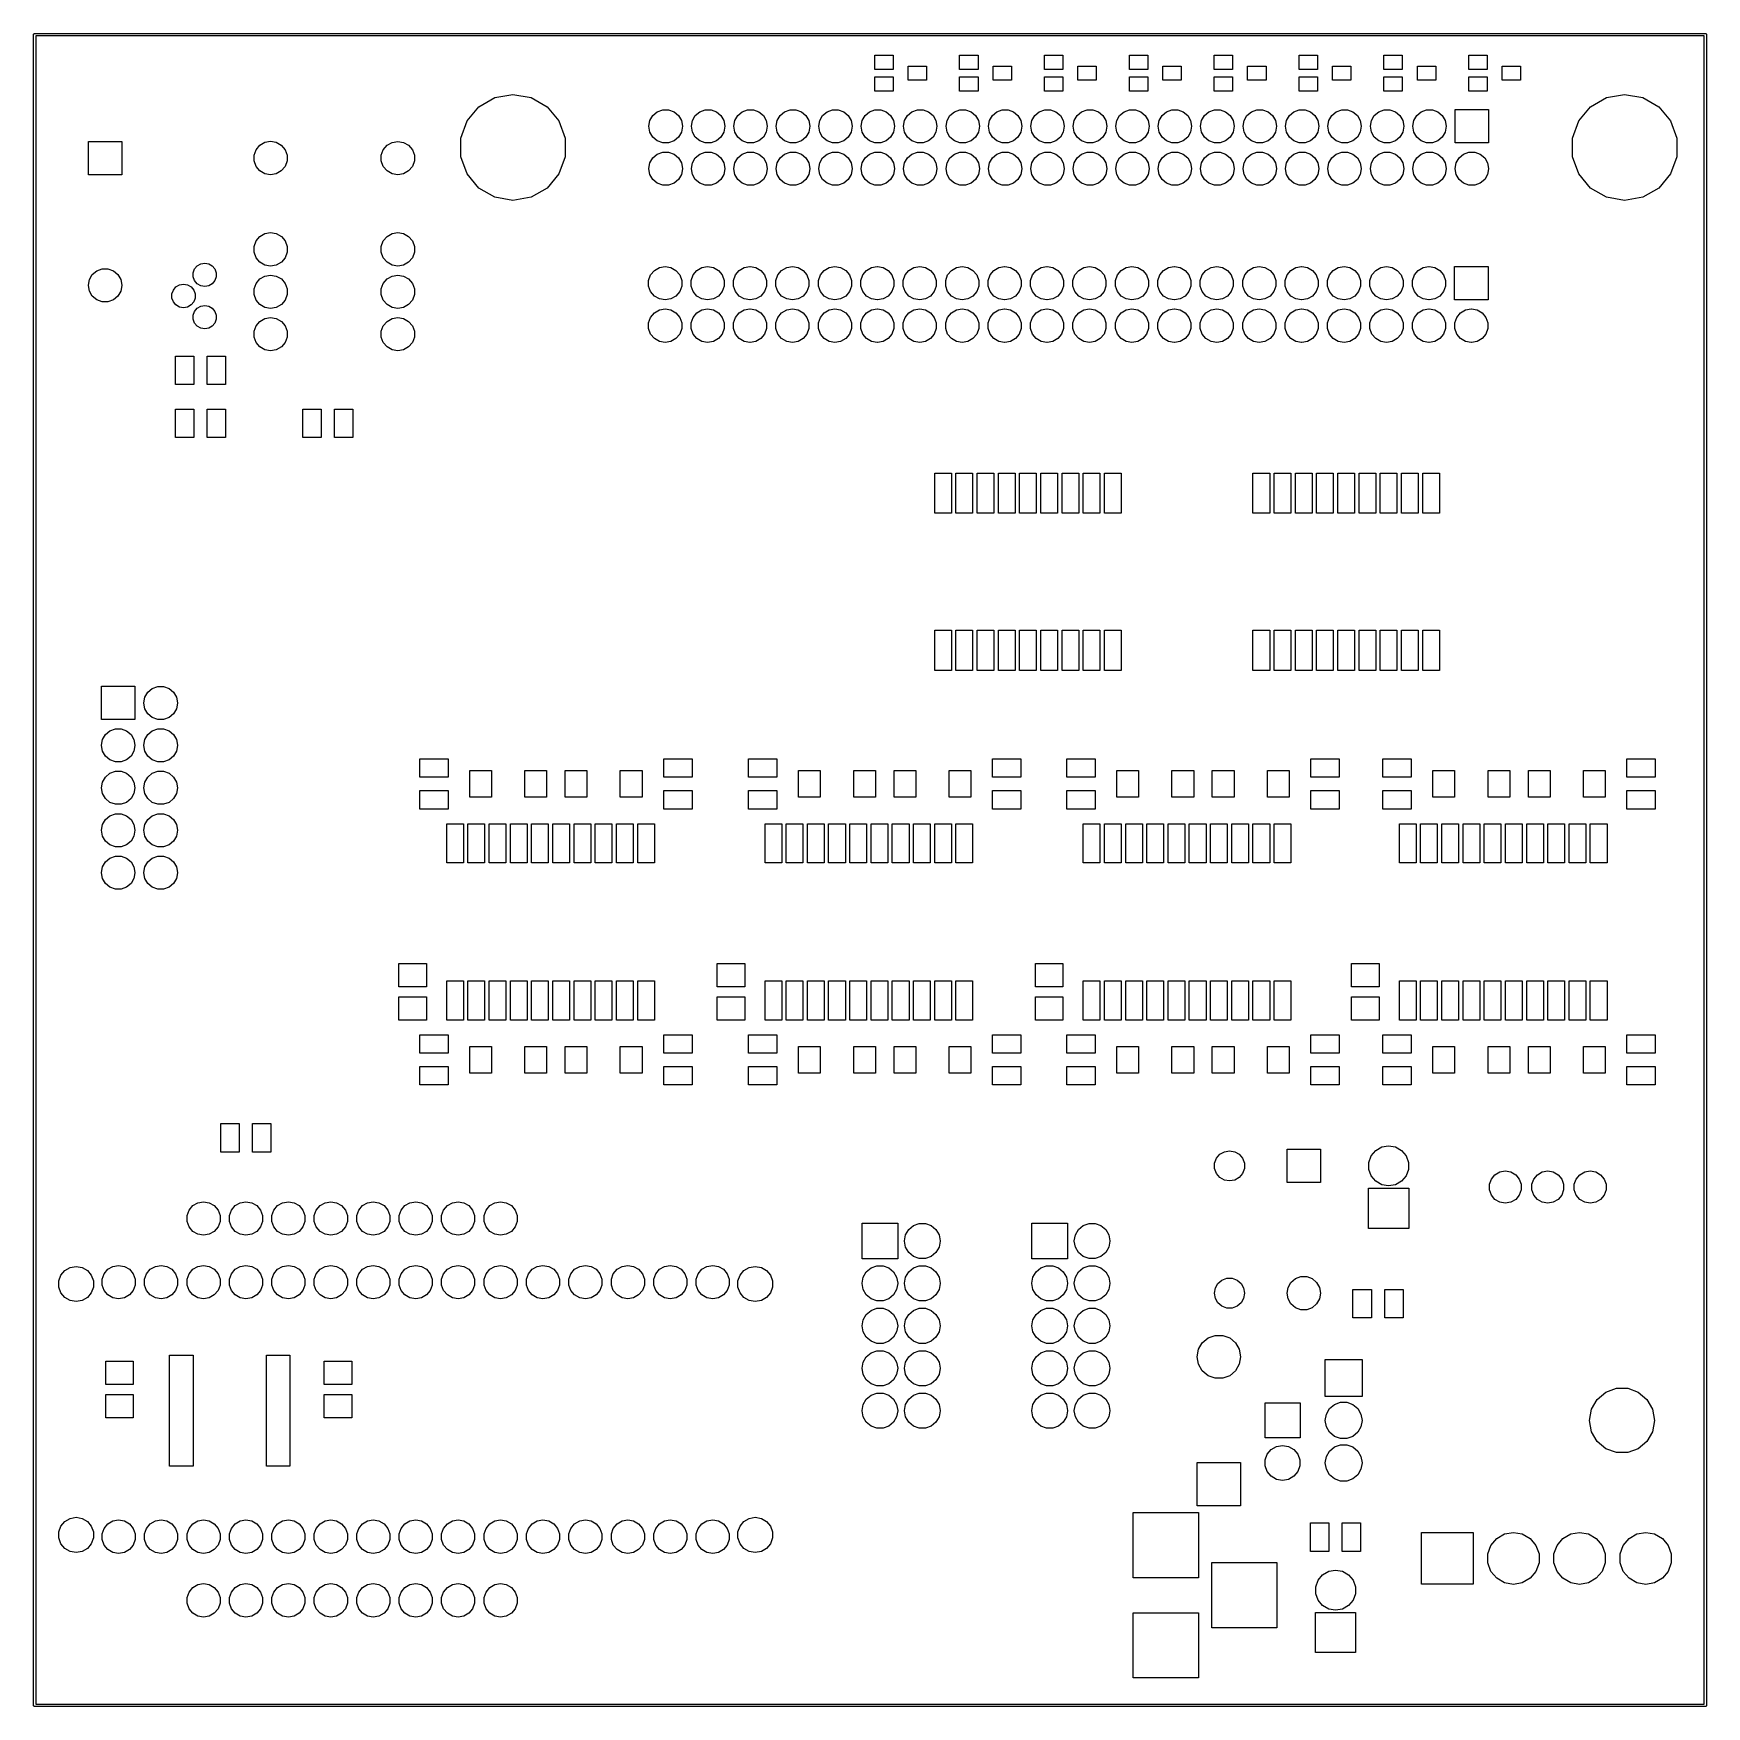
# Model space of a CAD drawing. Extents: x 25 to 125, y -125 to -25.
import ezdxf

# ---------------------------------------------------------------- set-up
doc = ezdxf.new("R2010")
doc.units = 0
doc.header["$MEASUREMENT"] = 0
doc.layers.add('BLACK', color=7, linetype='CONTINUOUS')

msp = doc.modelspace()

# ---------------------------------------------------------------- linework, layer by layer
at = {"layer": 'Black'}
for p, q in [((24.925, -25), (24.9261, -24.9935)), ((24.925, -125), (24.925, -25)), ((24.9261, -24.987), (24.9284, -24.9808)), ((24.9261, -24.9935), (24.9261, -24.987)), ((24.9284, -24.9808), (24.9295, -24.9743)), ((24.9295, -24.9743), (24.9328, -24.9687)), ((24.9328, -24.9687), (24.935, -24.9625)), ((24.935, -24.9625), (24.9393, -24.9575)), ((24.9393, -24.9575), (24.9425, -24.9518)), ((24.9425, -24.9518), (24.9476, -24.9476)), ((24.9476, -24.9476), (24.9518, -24.9425)), ((24.9518, -24.9425), (24.9575, -24.9393)), ((24.9575, -24.9393), (24.9625, -24.935)), ((24.9625, -24.935), (24.9687, -24.9328)), ((24.9687, -24.9328), (24.9743, -24.9295)), ((24.9743, -24.9295), (24.9808, -24.9284)), ((24.9808, -24.9284), (24.987, -24.9261)), ((24.987, -24.9261), (24.9935, -24.9261)), ((24.9935, -24.9261), (25, -24.925)), ((25, -24.925), (125, -24.925)), ((125, -24.925), (125.006, -24.9261)), ((125.006, -24.9261), (125.013, -24.9261)), ((125.013, -24.9261), (125.019, -24.9284)), ((125.019, -24.9284), (125.026, -24.9295)), ((125.026, -24.9295), (125.031, -24.9328)), ((125.031, -24.9328), (125.037, -24.935)), ((125.037, -24.935), (125.043, -24.9393)), ((125.043, -24.9393), (125.048, -24.9425)), ((125.048, -24.9425), (125.052, -24.9476)), ((125.052, -24.9476), (125.057, -24.9518)), ((125.057, -24.9518), (125.061, -24.9575)), ((125.061, -24.9575), (125.065, -24.9625)), ((125.065, -24.9625), (125.067, -24.9687)), ((125.067, -24.9687), (125.07, -24.9743)), ((125.07, -24.9743), (125.072, -24.9808)), ((125.072, -24.9808), (125.074, -24.987)), ((125.074, -24.987), (125.074, -24.9935)), ((125.074, -24.9935), (125.075, -25)), ((125.075, -25), (125.075, -125)), ((25.075, -25.075), (25.075, -124.925)), ((124.925, -25.075), (25.075, -25.075)), ((124.925, -124.925), (124.925, -25.075)), ((75.285, -27.08), (75.285, -26.23)), ((75.285, -26.23), (76.385, -26.23)), ((76.385, -26.23), (76.385, -27.08)), ((77.285, -27.73), (77.285, -26.88)), ((77.285, -26.88), (78.385, -26.88)), ((78.385, -26.88), (78.385, -27.73)), ((80.365, -27.08), (80.365, -26.23)), ((80.365, -26.23), (81.465, -26.23)), ((81.465, -26.23), (81.465, -27.08)), ((82.365, -27.73), (82.365, -26.88)), ((82.365, -26.88), (83.465, -26.88)), ((83.465, -26.88), (83.465, -27.73)), ((85.445, -27.08), (85.445, -26.23)), ((85.445, -26.23), (86.545, -26.23)), ((86.545, -26.23), (86.545, -27.08)), ((87.445, -27.73), (87.445, -26.88)), ((87.445, -26.88), (88.545, -26.88)), ((88.545, -26.88), (88.545, -27.73)), ((90.525, -27.08), (90.525, -26.23)), ((90.525, -26.23), (91.625, -26.23)), ((91.625, -26.23), (91.625, -27.08)), ((92.525, -27.73), (92.525, -26.88)), ((92.525, -26.88), (93.625, -26.88)), ((93.625, -26.88), (93.625, -27.73)), ((95.605, -27.08), (95.605, -26.23)), ((95.605, -26.23), (96.705, -26.23)), ((96.705, -26.23), (96.705, -27.08)), ((97.605, -27.73), (97.605, -26.88)), ((97.605, -26.88), (98.705, -26.88)), ((98.705, -26.88), (98.705, -27.73)), ((100.685, -27.08), (100.685, -26.23)), ((100.685, -26.23), (101.785, -26.23)), ((101.785, -26.23), (101.785, -27.08)), ((102.685, -27.73), (102.685, -26.88)), ((102.685, -26.88), (103.785, -26.88)), ((103.785, -26.88), (103.785, -27.73)), ((105.765, -27.08), (105.765, -26.23)), ((105.765, -26.23), (106.865, -26.23)), ((106.865, -26.23), (106.865, -27.08)), ((107.765, -27.73), (107.765, -26.88)), ((107.765, -26.88), (108.865, -26.88)), ((108.865, -26.88), (108.865, -27.73)), ((110.845, -27.08), (110.845, -26.23)), ((110.845, -26.23), (111.945, -26.23)), ((111.945, -26.23), (111.945, -27.08)), ((112.845, -27.73), (112.845, -26.88)), ((112.845, -26.88), (113.945, -26.88)), ((113.945, -26.88), (113.945, -27.73)), ((76.385, -27.08), (75.285, -27.08)), ((75.285, -28.38), (75.285, -27.53)), ((75.285, -27.53), (76.385, -27.53)), ((76.385, -27.53), (76.385, -28.38)), ((78.385, -27.73), (77.285, -27.73)), ((81.465, -27.08), (80.365, -27.08)), ((80.365, -28.38), (80.365, -27.53)), ((80.365, -27.53), (81.465, -27.53)), ((81.465, -27.53), (81.465, -28.38)), ((83.465, -27.73), (82.365, -27.73)), ((86.545, -27.08), (85.445, -27.08)), ((85.445, -28.38), (85.445, -27.53)), ((85.445, -27.53), (86.545, -27.53)), ((86.545, -27.53), (86.545, -28.38)), ((88.545, -27.73), (87.445, -27.73)), ((91.625, -27.08), (90.525, -27.08)), ((90.525, -28.38), (90.525, -27.53)), ((90.525, -27.53), (91.625, -27.53)), ((91.625, -27.53), (91.625, -28.38)), ((93.625, -27.73), (92.525, -27.73)), ((96.705, -27.08), (95.605, -27.08)), ((95.605, -28.38), (95.605, -27.53)), ((95.605, -27.53), (96.705, -27.53)), ((96.705, -27.53), (96.705, -28.38)), ((98.705, -27.73), (97.605, -27.73)), ((101.785, -27.08), (100.685, -27.08)), ((100.685, -28.38), (100.685, -27.53)), ((100.685, -27.53), (101.785, -27.53)), ((101.785, -27.53), (101.785, -28.38)), ((103.785, -27.73), (102.685, -27.73)), ((106.865, -27.08), (105.765, -27.08)), ((105.765, -28.38), (105.765, -27.53)), ((105.765, -27.53), (106.865, -27.53)), ((106.865, -27.53), (106.865, -28.38)), ((108.865, -27.73), (107.765, -27.73)), ((111.945, -27.08), (110.845, -27.08)), ((110.845, -28.38), (110.845, -27.53)), ((110.845, -27.53), (111.945, -27.53)), ((111.945, -27.53), (111.945, -28.38)), ((113.945, -27.73), (112.845, -27.73)), ((51.5853, -29.3183), (52.54, -28.7671)), ((52.54, -28.7671), (53.6257, -28.5756)), ((53.6257, -28.5756), (54.7115, -28.7671)), ((54.7115, -28.7671), (55.6662, -29.3183)), ((76.385, -28.38), (75.285, -28.38)), ((81.465, -28.38), (80.365, -28.38)), ((86.545, -28.38), (85.445, -28.38)), ((91.625, -28.38), (90.525, -28.38)), ((96.705, -28.38), (95.605, -28.38)), ((101.785, -28.38), (100.685, -28.38)), ((106.865, -28.38), (105.765, -28.38)), ((111.945, -28.38), (110.845, -28.38)), ((118.133, -29.3183), (119.088, -28.7671)), ((119.088, -28.7671), (120.174, -28.5756)), ((120.174, -28.5756), (121.259, -28.7671)), ((121.259, -28.7671), (122.214, -29.3183)), ((50.8767, -30.1628), (51.5853, -29.3183)), ((55.6662, -29.3183), (56.3748, -30.1628)), ((61.8301, -30.1342), (62.0037, -29.8334)), ((62.0037, -29.8334), (62.2697, -29.6102)), ((62.2697, -29.6102), (62.5961, -29.4914)), ((62.5961, -29.4914), (62.9434, -29.4914)), ((62.9434, -29.4914), (63.2697, -29.6102)), ((63.2697, -29.6102), (63.5358, -29.8334)), ((63.5358, -29.8334), (63.7094, -30.1342)), ((64.3701, -30.1342), (64.5437, -29.8334)), ((64.5437, -29.8334), (64.8097, -29.6102)), ((64.8097, -29.6102), (65.1361, -29.4914)), ((65.1361, -29.4914), (65.4834, -29.4914)), ((65.4834, -29.4914), (65.8097, -29.6102)), ((65.8097, -29.6102), (66.0758, -29.8334)), ((66.0758, -29.8334), (66.2494, -30.1342)), ((66.9101, -30.1342), (67.0837, -29.8334)), ((67.0837, -29.8334), (67.3498, -29.6102)), ((67.3498, -29.6102), (67.6761, -29.4914)), ((67.6761, -29.4914), (68.0234, -29.4914)), ((68.0234, -29.4914), (68.3498, -29.6102)), ((68.3498, -29.6102), (68.6158, -29.8334)), ((68.6158, -29.8334), (68.7894, -30.1342)), ((69.4501, -30.1342), (69.6237, -29.8334)), ((69.6237, -29.8334), (69.8897, -29.6102)), ((69.8897, -29.6102), (70.2161, -29.4914)), ((70.2161, -29.4914), (70.5634, -29.4914)), ((70.5634, -29.4914), (70.8897, -29.6102)), ((70.8897, -29.6102), (71.1558, -29.8334)), ((71.1558, -29.8334), (71.3294, -30.1342)), ((71.9901, -30.1342), (72.1637, -29.8334)), ((72.1637, -29.8334), (72.4297, -29.6102)), ((72.4297, -29.6102), (72.7561, -29.4914)), ((72.7561, -29.4914), (73.1034, -29.4914)), ((73.1034, -29.4914), (73.4297, -29.6102)), ((73.4297, -29.6102), (73.6958, -29.8334)), ((73.6958, -29.8334), (73.8694, -30.1342)), ((74.5301, -30.1342), (74.7037, -29.8334)), ((74.7037, -29.8334), (74.9697, -29.6102)), ((74.9697, -29.6102), (75.2961, -29.4914)), ((75.2961, -29.4914), (75.6434, -29.4914)), ((75.6434, -29.4914), (75.9697, -29.6102)), ((75.9697, -29.6102), (76.2358, -29.8334)), ((76.2358, -29.8334), (76.4094, -30.1342)), ((77.0701, -30.1342), (77.2437, -29.8334)), ((77.2437, -29.8334), (77.5097, -29.6102)), ((77.5097, -29.6102), (77.8361, -29.4914)), ((77.8361, -29.4914), (78.1834, -29.4914)), ((78.1834, -29.4914), (78.5097, -29.6102)), ((78.5097, -29.6102), (78.7758, -29.8334)), ((78.7758, -29.8334), (78.9494, -30.1342)), ((79.6101, -30.1342), (79.7837, -29.8334)), ((79.7837, -29.8334), (80.0498, -29.6102)), ((80.0498, -29.6102), (80.3761, -29.4914)), ((80.3761, -29.4914), (80.7234, -29.4914)), ((80.7234, -29.4914), (81.0498, -29.6102)), ((81.0498, -29.6102), (81.3158, -29.8334)), ((81.3158, -29.8334), (81.4894, -30.1342)), ((82.1501, -30.1342), (82.3237, -29.8334)), ((82.3237, -29.8334), (82.5897, -29.6102)), ((82.5897, -29.6102), (82.9161, -29.4914)), ((82.9161, -29.4914), (83.2634, -29.4914)), ((83.2634, -29.4914), (83.5897, -29.6102)), ((83.5897, -29.6102), (83.8558, -29.8334)), ((83.8558, -29.8334), (84.0294, -30.1342)), ((84.6901, -30.1342), (84.8637, -29.8334)), ((84.8637, -29.8334), (85.1298, -29.6102)), ((85.1298, -29.6102), (85.4561, -29.4914)), ((85.4561, -29.4914), (85.8034, -29.4914)), ((85.8034, -29.4914), (86.1298, -29.6102)), ((86.1298, -29.6102), (86.3958, -29.8334)), ((86.3958, -29.8334), (86.5694, -30.1342)), ((87.2301, -30.1342), (87.4037, -29.8334)), ((87.4037, -29.8334), (87.6697, -29.6102)), ((87.6697, -29.6102), (87.9961, -29.4914)), ((87.9961, -29.4914), (88.3434, -29.4914)), ((88.3434, -29.4914), (88.6697, -29.6102)), ((88.6697, -29.6102), (88.9358, -29.8334)), ((88.9358, -29.8334), (89.1094, -30.1342)), ((89.7701, -30.1342), (89.9437, -29.8334)), ((89.9437, -29.8334), (90.2097, -29.6102)), ((90.2097, -29.6102), (90.5361, -29.4914)), ((90.5361, -29.4914), (90.8834, -29.4914)), ((90.8834, -29.4914), (91.2097, -29.6102)), ((91.2097, -29.6102), (91.4758, -29.8334)), ((91.4758, -29.8334), (91.6494, -30.1342)), ((92.3101, -30.1342), (92.4837, -29.8334)), ((92.4837, -29.8334), (92.7497, -29.6102)), ((92.7497, -29.6102), (93.0761, -29.4914)), ((93.0761, -29.4914), (93.4234, -29.4914)), ((93.4234, -29.4914), (93.7497, -29.6102)), ((93.7497, -29.6102), (94.0158, -29.8334)), ((94.0158, -29.8334), (94.1894, -30.1342)), ((94.8501, -30.1342), (95.0237, -29.8334)), ((95.0237, -29.8334), (95.2897, -29.6102)), ((95.2897, -29.6102), (95.6161, -29.4914)), ((95.6161, -29.4914), (95.9634, -29.4914)), ((95.9634, -29.4914), (96.2897, -29.6102)), ((96.2897, -29.6102), (96.5558, -29.8334)), ((96.5558, -29.8334), (96.7294, -30.1342)), ((97.3901, -30.1342), (97.5637, -29.8334)), ((97.5637, -29.8334), (97.8297, -29.6102)), ((97.8297, -29.6102), (98.1561, -29.4914)), ((98.1561, -29.4914), (98.5034, -29.4914)), ((98.5034, -29.4914), (98.8297, -29.6102)), ((98.8297, -29.6102), (99.0958, -29.8334)), ((99.0958, -29.8334), (99.2694, -30.1342)), ((99.9301, -30.1342), (100.104, -29.8334)), ((100.104, -29.8334), (100.37, -29.6102)), ((100.37, -29.6102), (100.696, -29.4914)), ((100.696, -29.4914), (101.043, -29.4914)), ((101.043, -29.4914), (101.37, -29.6102)), ((101.37, -29.6102), (101.636, -29.8334)), ((101.636, -29.8334), (101.809, -30.1342)), ((102.47, -30.1342), (102.644, -29.8334)), ((102.644, -29.8334), (102.91, -29.6102)), ((102.91, -29.6102), (103.236, -29.4914)), ((103.236, -29.4914), (103.583, -29.4914)), ((103.583, -29.4914), (103.91, -29.6102)), ((103.91, -29.6102), (104.176, -29.8334)), ((104.176, -29.8334), (104.349, -30.1342)), ((105.01, -30.1342), (105.184, -29.8334)), ((105.184, -29.8334), (105.45, -29.6102)), ((105.45, -29.6102), (105.776, -29.4914)), ((105.776, -29.4914), (106.123, -29.4914)), ((106.123, -29.4914), (106.45, -29.6102)), ((106.45, -29.6102), (106.716, -29.8334)), ((106.716, -29.8334), (106.889, -30.1342)), ((107.55, -30.1342), (107.724, -29.8334)), ((107.724, -29.8334), (107.99, -29.6102)), ((107.99, -29.6102), (108.316, -29.4914)), ((108.316, -29.4914), (108.663, -29.4914)), ((108.663, -29.4914), (108.99, -29.6102)), ((108.99, -29.6102), (109.256, -29.8334)), ((109.256, -29.8334), (109.429, -30.1342)), ((110.03, -31.48), (110.03, -29.48)), ((110.03, -29.48), (112.03, -29.48)), ((112.03, -29.48), (112.03, -31.48)), ((117.425, -30.1628), (118.133, -29.3183)), ((122.214, -29.3183), (122.923, -30.1628)), ((50.4996, -31.1988), (50.8767, -30.1628)), ((56.3748, -30.1628), (56.7519, -31.1988)), ((61.7697, -30.4762), (61.8301, -30.1342)), ((61.7697, -30.4838), (61.7697, -30.4762)), ((61.8301, -30.8258), (61.7697, -30.4838)), ((62.0037, -31.1266), (61.8301, -30.8258)), ((63.7094, -30.8258), (63.5358, -31.1266)), ((63.7094, -30.1342), (63.7697, -30.4762)), ((63.7697, -30.4838), (63.7094, -30.8258)), ((63.7697, -30.4762), (63.7697, -30.4838)), ((64.3097, -30.4762), (64.3701, -30.1342)), ((64.3097, -30.4838), (64.3097, -30.4762)), ((64.3701, -30.8258), (64.3097, -30.4838)), ((64.5437, -31.1266), (64.3701, -30.8258)), ((66.2494, -30.8258), (66.0758, -31.1266)), ((66.2494, -30.1342), (66.3097, -30.4762)), ((66.3097, -30.4838), (66.2494, -30.8258)), ((66.3097, -30.4762), (66.3097, -30.4838)), ((66.8498, -30.4762), (66.9101, -30.1342)), ((66.8498, -30.4838), (66.8498, -30.4762)), ((66.9101, -30.8258), (66.8498, -30.4838)), ((67.0837, -31.1266), (66.9101, -30.8258)), ((68.7894, -30.8258), (68.6158, -31.1266)), ((68.7894, -30.1342), (68.8498, -30.4762)), ((68.8498, -30.4838), (68.7894, -30.8258)), ((68.8498, -30.4762), (68.8498, -30.4838)), ((69.3897, -30.4762), (69.4501, -30.1342)), ((69.3897, -30.4838), (69.3897, -30.4762)), ((69.4501, -30.8258), (69.3897, -30.4838)), ((69.6237, -31.1266), (69.4501, -30.8258)), ((71.3294, -30.8258), (71.1558, -31.1266)), ((71.3294, -30.1342), (71.3897, -30.4762)), ((71.3897, -30.4838), (71.3294, -30.8258)), ((71.3897, -30.4762), (71.3897, -30.4838)), ((71.9297, -30.4762), (71.9901, -30.1342)), ((71.9297, -30.4838), (71.9297, -30.4762)), ((71.9901, -30.8258), (71.9297, -30.4838)), ((72.1637, -31.1266), (71.9901, -30.8258)), ((73.8694, -30.8258), (73.6958, -31.1266)), ((73.8694, -30.1342), (73.9297, -30.4762)), ((73.9297, -30.4838), (73.8694, -30.8258)), ((73.9297, -30.4762), (73.9297, -30.4838)), ((74.4697, -30.4762), (74.5301, -30.1342)), ((74.4697, -30.4838), (74.4697, -30.4762)), ((74.5301, -30.8258), (74.4697, -30.4838)), ((74.7037, -31.1266), (74.5301, -30.8258)), ((76.4094, -30.8258), (76.2358, -31.1266)), ((76.4094, -30.1342), (76.4697, -30.4762)), ((76.4697, -30.4838), (76.4094, -30.8258)), ((76.4697, -30.4762), (76.4697, -30.4838)), ((77.0097, -30.4762), (77.0701, -30.1342)), ((77.0097, -30.4838), (77.0097, -30.4762)), ((77.0701, -30.8258), (77.0097, -30.4838)), ((77.2437, -31.1266), (77.0701, -30.8258)), ((78.9494, -30.8258), (78.7758, -31.1266)), ((78.9494, -30.1342), (79.0097, -30.4762)), ((79.0097, -30.4838), (78.9494, -30.8258)), ((79.0097, -30.4762), (79.0097, -30.4838)), ((79.5498, -30.4762), (79.6101, -30.1342)), ((79.5498, -30.4838), (79.5498, -30.4762)), ((79.6101, -30.8258), (79.5498, -30.4838)), ((79.7837, -31.1266), (79.6101, -30.8258)), ((81.4894, -30.8258), (81.3158, -31.1266)), ((81.4894, -30.1342), (81.5498, -30.4762)), ((81.5498, -30.4838), (81.4894, -30.8258)), ((81.5498, -30.4762), (81.5498, -30.4838)), ((82.0897, -30.4762), (82.1501, -30.1342)), ((82.0897, -30.4838), (82.0897, -30.4762)), ((82.1501, -30.8258), (82.0897, -30.4838)), ((82.3237, -31.1266), (82.1501, -30.8258)), ((84.0294, -30.8258), (83.8558, -31.1266)), ((84.0294, -30.1342), (84.0897, -30.4762)), ((84.0897, -30.4838), (84.0294, -30.8258)), ((84.0897, -30.4762), (84.0897, -30.4838)), ((84.6298, -30.4762), (84.6901, -30.1342)), ((84.6298, -30.4838), (84.6298, -30.4762)), ((84.6901, -30.8258), (84.6298, -30.4838)), ((84.8637, -31.1266), (84.6901, -30.8258)), ((86.5694, -30.8258), (86.3958, -31.1266)), ((86.5694, -30.1342), (86.6298, -30.4762)), ((86.6298, -30.4838), (86.5694, -30.8258)), ((86.6298, -30.4762), (86.6298, -30.4838)), ((87.1697, -30.4762), (87.2301, -30.1342)), ((87.1697, -30.4838), (87.1697, -30.4762)), ((87.2301, -30.8258), (87.1697, -30.4838)), ((87.4037, -31.1266), (87.2301, -30.8258)), ((89.1094, -30.8258), (88.9358, -31.1266)), ((89.1094, -30.1342), (89.1697, -30.4762)), ((89.1697, -30.4838), (89.1094, -30.8258)), ((89.1697, -30.4762), (89.1697, -30.4838)), ((89.7097, -30.4762), (89.7701, -30.1342)), ((89.7097, -30.4838), (89.7097, -30.4762)), ((89.7701, -30.8258), (89.7097, -30.4838)), ((89.9437, -31.1266), (89.7701, -30.8258)), ((91.6494, -30.8258), (91.4758, -31.1266)), ((91.6494, -30.1342), (91.7097, -30.4762)), ((91.7097, -30.4838), (91.6494, -30.8258)), ((91.7097, -30.4762), (91.7097, -30.4838)), ((92.2497, -30.4762), (92.3101, -30.1342)), ((92.2497, -30.4838), (92.2497, -30.4762)), ((92.3101, -30.8258), (92.2497, -30.4838)), ((92.4837, -31.1266), (92.3101, -30.8258)), ((94.1894, -30.8258), (94.0158, -31.1266)), ((94.1894, -30.1342), (94.2497, -30.4762)), ((94.2497, -30.4838), (94.1894, -30.8258)), ((94.2497, -30.4762), (94.2497, -30.4838)), ((94.7897, -30.4762), (94.8501, -30.1342)), ((94.7897, -30.4838), (94.7897, -30.4762)), ((94.8501, -30.8258), (94.7897, -30.4838)), ((95.0237, -31.1266), (94.8501, -30.8258)), ((96.7294, -30.8258), (96.5558, -31.1266)), ((96.7294, -30.1342), (96.7897, -30.4762)), ((96.7897, -30.4838), (96.7294, -30.8258)), ((96.7897, -30.4762), (96.7897, -30.4838)), ((97.3297, -30.4762), (97.3901, -30.1342)), ((97.3297, -30.4838), (97.3297, -30.4762)), ((97.3901, -30.8258), (97.3297, -30.4838)), ((97.5637, -31.1266), (97.3901, -30.8258)), ((99.2694, -30.8258), (99.0958, -31.1266)), ((99.2694, -30.1342), (99.3297, -30.4762)), ((99.3297, -30.4838), (99.2694, -30.8258)), ((99.3297, -30.4762), (99.3297, -30.4838)), ((99.8697, -30.4762), (99.9301, -30.1342)), ((99.8697, -30.4838), (99.8697, -30.4762)), ((99.9301, -30.8258), (99.8697, -30.4838)), ((100.104, -31.1266), (99.9301, -30.8258)), ((101.809, -30.8258), (101.636, -31.1266)), ((101.809, -30.1342), (101.87, -30.4762)), ((101.87, -30.4838), (101.809, -30.8258)), ((101.87, -30.4762), (101.87, -30.4838)), ((102.41, -30.4762), (102.47, -30.1342)), ((102.41, -30.4838), (102.41, -30.4762)), ((102.47, -30.8258), (102.41, -30.4838)), ((102.644, -31.1266), (102.47, -30.8258)), ((104.349, -30.8258), (104.176, -31.1266)), ((104.349, -30.1342), (104.41, -30.4762)), ((104.41, -30.4838), (104.349, -30.8258)), ((104.41, -30.4762), (104.41, -30.4838)), ((104.95, -30.4762), (105.01, -30.1342)), ((104.95, -30.4838), (104.95, -30.4762)), ((105.01, -30.8258), (104.95, -30.4838)), ((105.184, -31.1266), (105.01, -30.8258)), ((106.889, -30.8258), (106.716, -31.1266)), ((106.889, -30.1342), (106.95, -30.4762)), ((106.95, -30.4838), (106.889, -30.8258)), ((106.95, -30.4762), (106.95, -30.4838)), ((107.49, -30.4762), (107.55, -30.1342)), ((107.49, -30.4838), (107.49, -30.4762)), ((107.55, -30.8258), (107.49, -30.4838)), ((107.724, -31.1266), (107.55, -30.8258)), ((109.429, -30.8258), (109.256, -31.1266)), ((109.429, -30.1342), (109.49, -30.4762)), ((109.49, -30.4838), (109.429, -30.8258)), ((109.49, -30.4762), (109.49, -30.4838)), ((117.048, -31.1988), (117.425, -30.1628)), ((122.923, -30.1628), (123.3, -31.1988)), ((28.21, -33.385), (28.21, -31.385)), ((28.21, -31.385), (30.21, -31.385)), ((30.21, -31.385), (30.21, -33.385)), ((38.1274, -32.2107), (38.2467, -31.8831)), ((38.2467, -31.8831), (38.4708, -31.616)), ((38.4708, -31.616), (38.7727, -31.4417)), ((38.7727, -31.4417), (39.116, -31.3812)), ((39.116, -31.3812), (39.4593, -31.4417)), ((39.4593, -31.4417), (39.7612, -31.616)), ((39.7612, -31.616), (39.9853, -31.8831)), ((39.9853, -31.8831), (40.1046, -32.2107)), ((45.7474, -32.2114), (45.8662, -31.885)), ((45.8662, -31.885), (46.0894, -31.619)), ((46.0894, -31.619), (46.3902, -31.4453)), ((46.3902, -31.4453), (46.7322, -31.385)), ((46.7322, -31.385), (46.7398, -31.385)), ((46.7398, -31.385), (47.0818, -31.4453)), ((47.0818, -31.4453), (47.3826, -31.619)), ((47.3826, -31.619), (47.6058, -31.885)), ((47.6058, -31.885), (47.7246, -32.2114)), ((50.4996, -32.3012), (50.4996, -31.1988)), ((56.7519, -31.1988), (56.7519, -32.3012)), ((62.2697, -31.3498), (62.0037, -31.1266)), ((62.5961, -31.4686), (62.2697, -31.3498)), ((62.2697, -32.1502), (62.5961, -32.0314)), ((62.9434, -31.4686), (62.5961, -31.4686)), ((62.5961, -32.0314), (62.9434, -32.0314)), ((63.2697, -31.3498), (62.9434, -31.4686)), ((62.9434, -32.0314), (63.2697, -32.1502)), ((63.5358, -31.1266), (63.2697, -31.3498)), ((64.8097, -31.3498), (64.5437, -31.1266)), ((65.1361, -31.4686), (64.8097, -31.3498)), ((64.8097, -32.1502), (65.1361, -32.0314)), ((65.4834, -31.4686), (65.1361, -31.4686)), ((65.1361, -32.0314), (65.4834, -32.0314)), ((65.8097, -31.3498), (65.4834, -31.4686)), ((65.4834, -32.0314), (65.8097, -32.1502)), ((66.0758, -31.1266), (65.8097, -31.3498)), ((67.3498, -31.3498), (67.0837, -31.1266)), ((67.6761, -31.4686), (67.3498, -31.3498)), ((67.3498, -32.1502), (67.6761, -32.0314)), ((68.0234, -31.4686), (67.6761, -31.4686)), ((67.6761, -32.0314), (68.0234, -32.0314)), ((68.3498, -31.3498), (68.0234, -31.4686)), ((68.0234, -32.0314), (68.3498, -32.1502)), ((68.6158, -31.1266), (68.3498, -31.3498)), ((69.8897, -31.3498), (69.6237, -31.1266)), ((70.2161, -31.4686), (69.8897, -31.3498)), ((69.8897, -32.1502), (70.2161, -32.0314)), ((70.5634, -31.4686), (70.2161, -31.4686)), ((70.2161, -32.0314), (70.5634, -32.0314)), ((70.8897, -31.3498), (70.5634, -31.4686)), ((70.5634, -32.0314), (70.8897, -32.1502)), ((71.1558, -31.1266), (70.8897, -31.3498)), ((72.4297, -31.3498), (72.1637, -31.1266)), ((72.7561, -31.4686), (72.4297, -31.3498)), ((72.4297, -32.1502), (72.7561, -32.0314)), ((73.1034, -31.4686), (72.7561, -31.4686)), ((72.7561, -32.0314), (73.1034, -32.0314)), ((73.4297, -31.3498), (73.1034, -31.4686)), ((73.1034, -32.0314), (73.4297, -32.1502)), ((73.6958, -31.1266), (73.4297, -31.3498)), ((74.9697, -31.3498), (74.7037, -31.1266)), ((75.2961, -31.4686), (74.9697, -31.3498)), ((74.9697, -32.1502), (75.2961, -32.0314)), ((75.6434, -31.4686), (75.2961, -31.4686)), ((75.2961, -32.0314), (75.6434, -32.0314)), ((75.9697, -31.3498), (75.6434, -31.4686)), ((75.6434, -32.0314), (75.9697, -32.1502)), ((76.2358, -31.1266), (75.9697, -31.3498)), ((77.5097, -31.3498), (77.2437, -31.1266)), ((77.8361, -31.4686), (77.5097, -31.3498)), ((77.5097, -32.1502), (77.8361, -32.0314)), ((78.1834, -31.4686), (77.8361, -31.4686)), ((77.8361, -32.0314), (78.1834, -32.0314)), ((78.5097, -31.3498), (78.1834, -31.4686)), ((78.1834, -32.0314), (78.5097, -32.1502)), ((78.7758, -31.1266), (78.5097, -31.3498)), ((80.0498, -31.3498), (79.7837, -31.1266)), ((80.3761, -31.4686), (80.0498, -31.3498)), ((80.0498, -32.1502), (80.3761, -32.0314)), ((80.7234, -31.4686), (80.3761, -31.4686)), ((80.3761, -32.0314), (80.7234, -32.0314)), ((81.0498, -31.3498), (80.7234, -31.4686)), ((80.7234, -32.0314), (81.0498, -32.1502)), ((81.3158, -31.1266), (81.0498, -31.3498)), ((82.5897, -31.3498), (82.3237, -31.1266)), ((82.9161, -31.4686), (82.5897, -31.3498)), ((82.5897, -32.1502), (82.9161, -32.0314)), ((83.2634, -31.4686), (82.9161, -31.4686)), ((82.9161, -32.0314), (83.2634, -32.0314)), ((83.5897, -31.3498), (83.2634, -31.4686)), ((83.2634, -32.0314), (83.5897, -32.1502)), ((83.8558, -31.1266), (83.5897, -31.3498)), ((85.1298, -31.3498), (84.8637, -31.1266)), ((85.4561, -31.4686), (85.1298, -31.3498)), ((85.1298, -32.1502), (85.4561, -32.0314)), ((85.8034, -31.4686), (85.4561, -31.4686)), ((85.4561, -32.0314), (85.8034, -32.0314)), ((86.1298, -31.3498), (85.8034, -31.4686)), ((85.8034, -32.0314), (86.1298, -32.1502)), ((86.3958, -31.1266), (86.1298, -31.3498)), ((87.6697, -31.3498), (87.4037, -31.1266)), ((87.9961, -31.4686), (87.6697, -31.3498)), ((87.6697, -32.1502), (87.9961, -32.0314)), ((88.3434, -31.4686), (87.9961, -31.4686)), ((87.9961, -32.0314), (88.3434, -32.0314)), ((88.6697, -31.3498), (88.3434, -31.4686)), ((88.3434, -32.0314), (88.6697, -32.1502)), ((88.9358, -31.1266), (88.6697, -31.3498)), ((90.2097, -31.3498), (89.9437, -31.1266)), ((90.5361, -31.4686), (90.2097, -31.3498)), ((90.2097, -32.1502), (90.5361, -32.0314)), ((90.8834, -31.4686), (90.5361, -31.4686)), ((90.5361, -32.0314), (90.8834, -32.0314)), ((91.2097, -31.3498), (90.8834, -31.4686)), ((90.8834, -32.0314), (91.2097, -32.1502)), ((91.4758, -31.1266), (91.2097, -31.3498)), ((92.7497, -31.3498), (92.4837, -31.1266)), ((93.0761, -31.4686), (92.7497, -31.3498)), ((92.7497, -32.1502), (93.0761, -32.0314)), ((93.4234, -31.4686), (93.0761, -31.4686)), ((93.0761, -32.0314), (93.4234, -32.0314)), ((93.7497, -31.3498), (93.4234, -31.4686)), ((93.4234, -32.0314), (93.7497, -32.1502)), ((94.0158, -31.1266), (93.7497, -31.3498)), ((95.2897, -31.3498), (95.0237, -31.1266)), ((95.6161, -31.4686), (95.2897, -31.3498)), ((95.2897, -32.1502), (95.6161, -32.0314)), ((95.9634, -31.4686), (95.6161, -31.4686)), ((95.6161, -32.0314), (95.9634, -32.0314)), ((96.2897, -31.3498), (95.9634, -31.4686)), ((95.9634, -32.0314), (96.2897, -32.1502)), ((96.5558, -31.1266), (96.2897, -31.3498)), ((97.8297, -31.3498), (97.5637, -31.1266)), ((98.1561, -31.4686), (97.8297, -31.3498)), ((97.8297, -32.1502), (98.1561, -32.0314)), ((98.5034, -31.4686), (98.1561, -31.4686)), ((98.1561, -32.0314), (98.5034, -32.0314)), ((98.8297, -31.3498), (98.5034, -31.4686)), ((98.5034, -32.0314), (98.8297, -32.1502)), ((99.0958, -31.1266), (98.8297, -31.3498)), ((100.37, -31.3498), (100.104, -31.1266)), ((100.696, -31.4686), (100.37, -31.3498)), ((100.37, -32.1502), (100.696, -32.0314)), ((101.043, -31.4686), (100.696, -31.4686)), ((100.696, -32.0314), (101.043, -32.0314)), ((101.37, -31.3498), (101.043, -31.4686)), ((101.043, -32.0314), (101.37, -32.1502)), ((101.636, -31.1266), (101.37, -31.3498)), ((102.91, -31.3498), (102.644, -31.1266)), ((103.236, -31.4686), (102.91, -31.3498)), ((102.91, -32.1502), (103.236, -32.0314)), ((103.583, -31.4686), (103.236, -31.4686)), ((103.236, -32.0314), (103.583, -32.0314)), ((103.91, -31.3498), (103.583, -31.4686)), ((103.583, -32.0314), (103.91, -32.1502)), ((104.176, -31.1266), (103.91, -31.3498)), ((105.45, -31.3498), (105.184, -31.1266)), ((105.776, -31.4686), (105.45, -31.3498)), ((105.45, -32.1502), (105.776, -32.0314)), ((106.123, -31.4686), (105.776, -31.4686)), ((105.776, -32.0314), (106.123, -32.0314)), ((106.45, -31.3498), (106.123, -31.4686)), ((106.123, -32.0314), (106.45, -32.1502)), ((106.716, -31.1266), (106.45, -31.3498)), ((107.99, -31.3498), (107.724, -31.1266)), ((108.316, -31.4686), (107.99, -31.3498)), ((107.99, -32.1502), (108.316, -32.0314)), ((108.663, -31.4686), (108.316, -31.4686)), ((108.316, -32.0314), (108.663, -32.0314)), ((108.99, -31.3498), (108.663, -31.4686)), ((108.663, -32.0314), (108.99, -32.1502)), ((109.256, -31.1266), (108.99, -31.3498)), ((112.03, -31.48), (110.03, -31.48)), ((110.53, -32.1502), (110.856, -32.0314)), ((110.856, -32.0314), (111.203, -32.0314)), ((111.203, -32.0314), (111.53, -32.1502)), ((117.048, -32.3012), (117.048, -31.1988)), ((123.3, -31.1988), (123.3, -32.3012)), ((38.1274, -32.5593), (38.1274, -32.2107)), ((38.2467, -32.8869), (38.1274, -32.5593)), ((38.4708, -33.154), (38.2467, -32.8869)), ((39.9853, -32.8869), (39.7612, -33.154)), ((40.1046, -32.5593), (39.9853, -32.8869)), ((40.1046, -32.2107), (40.1046, -32.5593)), ((45.7474, -32.5586), (45.7474, -32.2114)), ((45.8662, -32.885), (45.7474, -32.5586)), ((46.0894, -33.151), (45.8662, -32.885)), ((47.6058, -32.885), (47.3826, -33.151)), ((47.7246, -32.5586), (47.6058, -32.885)), ((47.7246, -32.2114), (47.7246, -32.5586)), ((50.8767, -33.3372), (50.4996, -32.3012)), ((56.7519, -32.3012), (56.3748, -33.3372)), ((61.7697, -33.0162), (61.8301, -32.6742)), ((61.7697, -33.0238), (61.7697, -33.0162)), ((61.8301, -33.3658), (61.7697, -33.0238)), ((61.8301, -32.6742), (62.0037, -32.3734)), ((62.0037, -32.3734), (62.2697, -32.1502)), ((63.2697, -32.1502), (63.5358, -32.3734)), ((63.5358, -32.3734), (63.7094, -32.6742)), ((63.7094, -32.6742), (63.7697, -33.0162)), ((63.7697, -33.0238), (63.7094, -33.3658)), ((63.7697, -33.0162), (63.7697, -33.0238)), ((64.3097, -33.0162), (64.3701, -32.6742)), ((64.3097, -33.0238), (64.3097, -33.0162)), ((64.3701, -33.3658), (64.3097, -33.0238)), ((64.3701, -32.6742), (64.5437, -32.3734)), ((64.5437, -32.3734), (64.8097, -32.1502)), ((65.8097, -32.1502), (66.0758, -32.3734)), ((66.0758, -32.3734), (66.2494, -32.6742)), ((66.2494, -32.6742), (66.3097, -33.0162)), ((66.3097, -33.0238), (66.2494, -33.3658)), ((66.3097, -33.0162), (66.3097, -33.0238)), ((66.8498, -33.0162), (66.9101, -32.6742)), ((66.8498, -33.0238), (66.8498, -33.0162)), ((66.9101, -33.3658), (66.8498, -33.0238)), ((66.9101, -32.6742), (67.0837, -32.3734)), ((67.0837, -32.3734), (67.3498, -32.1502)), ((68.3498, -32.1502), (68.6158, -32.3734)), ((68.6158, -32.3734), (68.7894, -32.6742)), ((68.7894, -32.6742), (68.8498, -33.0162)), ((68.8498, -33.0238), (68.7894, -33.3658)), ((68.8498, -33.0162), (68.8498, -33.0238)), ((69.3897, -33.0162), (69.4501, -32.6742)), ((69.3897, -33.0238), (69.3897, -33.0162)), ((69.4501, -33.3658), (69.3897, -33.0238)), ((69.4501, -32.6742), (69.6237, -32.3734)), ((69.6237, -32.3734), (69.8897, -32.1502)), ((70.8897, -32.1502), (71.1558, -32.3734)), ((71.1558, -32.3734), (71.3294, -32.6742)), ((71.3294, -32.6742), (71.3897, -33.0162)), ((71.3897, -33.0238), (71.3294, -33.3658)), ((71.3897, -33.0162), (71.3897, -33.0238)), ((71.9297, -33.0162), (71.9901, -32.6742)), ((71.9297, -33.0238), (71.9297, -33.0162)), ((71.9901, -33.3658), (71.9297, -33.0238)), ((71.9901, -32.6742), (72.1637, -32.3734)), ((72.1637, -32.3734), (72.4297, -32.1502)), ((73.4297, -32.1502), (73.6958, -32.3734)), ((73.6958, -32.3734), (73.8694, -32.6742)), ((73.8694, -32.6742), (73.9297, -33.0162)), ((73.9297, -33.0238), (73.8694, -33.3658)), ((73.9297, -33.0162), (73.9297, -33.0238)), ((74.4697, -33.0162), (74.5301, -32.6742)), ((74.4697, -33.0238), (74.4697, -33.0162)), ((74.5301, -33.3658), (74.4697, -33.0238)), ((74.5301, -32.6742), (74.7037, -32.3734)), ((74.7037, -32.3734), (74.9697, -32.1502)), ((75.9697, -32.1502), (76.2358, -32.3734)), ((76.2358, -32.3734), (76.4094, -32.6742)), ((76.4094, -32.6742), (76.4697, -33.0162)), ((76.4697, -33.0238), (76.4094, -33.3658)), ((76.4697, -33.0162), (76.4697, -33.0238)), ((77.0097, -33.0162), (77.0701, -32.6742)), ((77.0097, -33.0238), (77.0097, -33.0162)), ((77.0701, -33.3658), (77.0097, -33.0238)), ((77.0701, -32.6742), (77.2437, -32.3734)), ((77.2437, -32.3734), (77.5097, -32.1502)), ((78.5097, -32.1502), (78.7758, -32.3734)), ((78.7758, -32.3734), (78.9494, -32.6742)), ((78.9494, -32.6742), (79.0097, -33.0162)), ((79.0097, -33.0238), (78.9494, -33.3658)), ((79.0097, -33.0162), (79.0097, -33.0238)), ((79.5498, -33.0162), (79.6101, -32.6742)), ((79.5498, -33.0238), (79.5498, -33.0162)), ((79.6101, -33.3658), (79.5498, -33.0238)), ((79.6101, -32.6742), (79.7837, -32.3734)), ((79.7837, -32.3734), (80.0498, -32.1502)), ((81.0498, -32.1502), (81.3158, -32.3734)), ((81.3158, -32.3734), (81.4894, -32.6742)), ((81.4894, -32.6742), (81.5498, -33.0162)), ((81.5498, -33.0238), (81.4894, -33.3658)), ((81.5498, -33.0162), (81.5498, -33.0238)), ((82.0897, -33.0162), (82.1501, -32.6742)), ((82.0897, -33.0238), (82.0897, -33.0162)), ((82.1501, -33.3658), (82.0897, -33.0238)), ((82.1501, -32.6742), (82.3237, -32.3734)), ((82.3237, -32.3734), (82.5897, -32.1502)), ((83.5897, -32.1502), (83.8558, -32.3734)), ((83.8558, -32.3734), (84.0294, -32.6742)), ((84.0294, -32.6742), (84.0897, -33.0162)), ((84.0897, -33.0238), (84.0294, -33.3658)), ((84.0897, -33.0162), (84.0897, -33.0238)), ((84.6298, -33.0162), (84.6901, -32.6742)), ((84.6298, -33.0238), (84.6298, -33.0162)), ((84.6901, -33.3658), (84.6298, -33.0238)), ((84.6901, -32.6742), (84.8637, -32.3734)), ((84.8637, -32.3734), (85.1298, -32.1502)), ((86.1298, -32.1502), (86.3958, -32.3734)), ((86.3958, -32.3734), (86.5694, -32.6742)), ((86.5694, -32.6742), (86.6298, -33.0162)), ((86.6298, -33.0238), (86.5694, -33.3658)), ((86.6298, -33.0162), (86.6298, -33.0238)), ((87.1697, -33.0162), (87.2301, -32.6742)), ((87.1697, -33.0238), (87.1697, -33.0162)), ((87.2301, -33.3658), (87.1697, -33.0238)), ((87.2301, -32.6742), (87.4037, -32.3734)), ((87.4037, -32.3734), (87.6697, -32.1502)), ((88.6697, -32.1502), (88.9358, -32.3734)), ((88.9358, -32.3734), (89.1094, -32.6742)), ((89.1094, -32.6742), (89.1697, -33.0162)), ((89.1697, -33.0238), (89.1094, -33.3658)), ((89.1697, -33.0162), (89.1697, -33.0238)), ((89.7097, -33.0162), (89.7701, -32.6742)), ((89.7097, -33.0238), (89.7097, -33.0162)), ((89.7701, -33.3658), (89.7097, -33.0238)), ((89.7701, -32.6742), (89.9437, -32.3734)), ((89.9437, -32.3734), (90.2097, -32.1502)), ((91.2097, -32.1502), (91.4758, -32.3734)), ((91.4758, -32.3734), (91.6494, -32.6742)), ((91.6494, -32.6742), (91.7097, -33.0162)), ((91.7097, -33.0238), (91.6494, -33.3658)), ((91.7097, -33.0162), (91.7097, -33.0238)), ((92.2497, -33.0162), (92.3101, -32.6742)), ((92.2497, -33.0238), (92.2497, -33.0162)), ((92.3101, -33.3658), (92.2497, -33.0238)), ((92.3101, -32.6742), (92.4837, -32.3734)), ((92.4837, -32.3734), (92.7497, -32.1502)), ((93.7497, -32.1502), (94.0158, -32.3734)), ((94.0158, -32.3734), (94.1894, -32.6742)), ((94.1894, -32.6742), (94.2497, -33.0162)), ((94.2497, -33.0238), (94.1894, -33.3658)), ((94.2497, -33.0162), (94.2497, -33.0238)), ((94.7897, -33.0162), (94.8501, -32.6742)), ((94.7897, -33.0238), (94.7897, -33.0162)), ((94.8501, -33.3658), (94.7897, -33.0238)), ((94.8501, -32.6742), (95.0237, -32.3734)), ((95.0237, -32.3734), (95.2897, -32.1502)), ((96.2897, -32.1502), (96.5558, -32.3734)), ((96.5558, -32.3734), (96.7294, -32.6742)), ((96.7294, -32.6742), (96.7897, -33.0162)), ((96.7897, -33.0238), (96.7294, -33.3658)), ((96.7897, -33.0162), (96.7897, -33.0238)), ((97.3297, -33.0162), (97.3901, -32.6742)), ((97.3297, -33.0238), (97.3297, -33.0162)), ((97.3901, -33.3658), (97.3297, -33.0238)), ((97.3901, -32.6742), (97.5637, -32.3734)), ((97.5637, -32.3734), (97.8297, -32.1502)), ((98.8297, -32.1502), (99.0958, -32.3734)), ((99.0958, -32.3734), (99.2694, -32.6742)), ((99.2694, -32.6742), (99.3297, -33.0162)), ((99.3297, -33.0238), (99.2694, -33.3658)), ((99.3297, -33.0162), (99.3297, -33.0238)), ((99.8697, -33.0162), (99.9301, -32.6742)), ((99.8697, -33.0238), (99.8697, -33.0162)), ((99.9301, -33.3658), (99.8697, -33.0238)), ((99.9301, -32.6742), (100.104, -32.3734)), ((100.104, -32.3734), (100.37, -32.1502)), ((101.37, -32.1502), (101.636, -32.3734)), ((101.636, -32.3734), (101.809, -32.6742)), ((101.809, -32.6742), (101.87, -33.0162)), ((101.87, -33.0238), (101.809, -33.3658)), ((101.87, -33.0162), (101.87, -33.0238)), ((102.41, -33.0162), (102.47, -32.6742)), ((102.41, -33.0238), (102.41, -33.0162)), ((102.47, -33.3658), (102.41, -33.0238)), ((102.47, -32.6742), (102.644, -32.3734)), ((102.644, -32.3734), (102.91, -32.1502)), ((103.91, -32.1502), (104.176, -32.3734)), ((104.176, -32.3734), (104.349, -32.6742)), ((104.349, -32.6742), (104.41, -33.0162)), ((104.41, -33.0238), (104.349, -33.3658)), ((104.41, -33.0162), (104.41, -33.0238)), ((104.95, -33.0162), (105.01, -32.6742)), ((104.95, -33.0238), (104.95, -33.0162)), ((105.01, -33.3658), (104.95, -33.0238)), ((105.01, -32.6742), (105.184, -32.3734)), ((105.184, -32.3734), (105.45, -32.1502)), ((106.45, -32.1502), (106.716, -32.3734)), ((106.716, -32.3734), (106.889, -32.6742)), ((106.889, -32.6742), (106.95, -33.0162)), ((106.95, -33.0238), (106.889, -33.3658)), ((106.95, -33.0162), (106.95, -33.0238)), ((107.49, -33.0162), (107.55, -32.6742)), ((107.49, -33.0238), (107.49, -33.0162)), ((107.55, -33.3658), (107.49, -33.0238)), ((107.55, -32.6742), (107.724, -32.3734)), ((107.724, -32.3734), (107.99, -32.1502)), ((108.99, -32.1502), (109.256, -32.3734)), ((109.256, -32.3734), (109.429, -32.6742)), ((109.429, -32.6742), (109.49, -33.0162)), ((109.49, -33.0238), (109.429, -33.3658)), ((109.49, -33.0162), (109.49, -33.0238)), ((110.03, -33.0162), (110.09, -32.6742)), ((110.03, -33.0238), (110.03, -33.0162)), ((110.09, -33.3658), (110.03, -33.0238)), ((110.09, -32.6742), (110.264, -32.3734)), ((110.264, -32.3734), (110.53, -32.1502)), ((111.53, -32.1502), (111.796, -32.3734)), ((111.796, -32.3734), (111.969, -32.6742)), ((111.969, -32.6742), (112.03, -33.0162)), ((112.03, -33.0238), (111.969, -33.3658)), ((112.03, -33.0162), (112.03, -33.0238)), ((117.425, -33.3372), (117.048, -32.3012)), ((123.3, -32.3012), (122.923, -33.3372)), ((30.21, -33.385), (28.21, -33.385)), ((38.7727, -33.3283), (38.4708, -33.154)), ((39.116, -33.3888), (38.7727, -33.3283)), ((39.4593, -33.3283), (39.116, -33.3888)), ((39.7612, -33.154), (39.4593, -33.3283)), ((46.3902, -33.3247), (46.0894, -33.151)), ((46.7322, -33.385), (46.3902, -33.3247)), ((46.7398, -33.385), (46.7322, -33.385)), ((47.0818, -33.3247), (46.7398, -33.385)), ((47.3826, -33.151), (47.0818, -33.3247)), ((51.5853, -34.1817), (50.8767, -33.3372)), ((56.3748, -33.3372), (55.6662, -34.1817)), ((62.0037, -33.6666), (61.8301, -33.3658)), ((62.2697, -33.8898), (62.0037, -33.6666)), ((62.5961, -34.0086), (62.2697, -33.8898)), ((62.9434, -34.0086), (62.5961, -34.0086)), ((63.2697, -33.8898), (62.9434, -34.0086)), ((63.5358, -33.6666), (63.2697, -33.8898)), ((63.7094, -33.3658), (63.5358, -33.6666)), ((64.5437, -33.6666), (64.3701, -33.3658)), ((64.8097, -33.8898), (64.5437, -33.6666)), ((65.1361, -34.0086), (64.8097, -33.8898)), ((65.4834, -34.0086), (65.1361, -34.0086)), ((65.8097, -33.8898), (65.4834, -34.0086)), ((66.0758, -33.6666), (65.8097, -33.8898)), ((66.2494, -33.3658), (66.0758, -33.6666)), ((67.0837, -33.6666), (66.9101, -33.3658)), ((67.3498, -33.8898), (67.0837, -33.6666)), ((67.6761, -34.0086), (67.3498, -33.8898)), ((68.0234, -34.0086), (67.6761, -34.0086)), ((68.3498, -33.8898), (68.0234, -34.0086)), ((68.6158, -33.6666), (68.3498, -33.8898)), ((68.7894, -33.3658), (68.6158, -33.6666)), ((69.6237, -33.6666), (69.4501, -33.3658)), ((69.8897, -33.8898), (69.6237, -33.6666)), ((70.2161, -34.0086), (69.8897, -33.8898)), ((70.5634, -34.0086), (70.2161, -34.0086)), ((70.8897, -33.8898), (70.5634, -34.0086)), ((71.1558, -33.6666), (70.8897, -33.8898)), ((71.3294, -33.3658), (71.1558, -33.6666)), ((72.1637, -33.6666), (71.9901, -33.3658)), ((72.4297, -33.8898), (72.1637, -33.6666)), ((72.7561, -34.0086), (72.4297, -33.8898)), ((73.1034, -34.0086), (72.7561, -34.0086)), ((73.4297, -33.8898), (73.1034, -34.0086)), ((73.6958, -33.6666), (73.4297, -33.8898)), ((73.8694, -33.3658), (73.6958, -33.6666)), ((74.7037, -33.6666), (74.5301, -33.3658)), ((74.9697, -33.8898), (74.7037, -33.6666)), ((75.2961, -34.0086), (74.9697, -33.8898)), ((75.6434, -34.0086), (75.2961, -34.0086)), ((75.9697, -33.8898), (75.6434, -34.0086)), ((76.2358, -33.6666), (75.9697, -33.8898)), ((76.4094, -33.3658), (76.2358, -33.6666)), ((77.2437, -33.6666), (77.0701, -33.3658)), ((77.5097, -33.8898), (77.2437, -33.6666)), ((77.8361, -34.0086), (77.5097, -33.8898)), ((78.1834, -34.0086), (77.8361, -34.0086)), ((78.5097, -33.8898), (78.1834, -34.0086)), ((78.7758, -33.6666), (78.5097, -33.8898)), ((78.9494, -33.3658), (78.7758, -33.6666)), ((79.7837, -33.6666), (79.6101, -33.3658)), ((80.0498, -33.8898), (79.7837, -33.6666)), ((80.3761, -34.0086), (80.0498, -33.8898)), ((80.7234, -34.0086), (80.3761, -34.0086)), ((81.0498, -33.8898), (80.7234, -34.0086)), ((81.3158, -33.6666), (81.0498, -33.8898)), ((81.4894, -33.3658), (81.3158, -33.6666)), ((82.3237, -33.6666), (82.1501, -33.3658)), ((82.5897, -33.8898), (82.3237, -33.6666)), ((82.9161, -34.0086), (82.5897, -33.8898)), ((83.2634, -34.0086), (82.9161, -34.0086)), ((83.5897, -33.8898), (83.2634, -34.0086)), ((83.8558, -33.6666), (83.5897, -33.8898)), ((84.0294, -33.3658), (83.8558, -33.6666)), ((84.8637, -33.6666), (84.6901, -33.3658)), ((85.1298, -33.8898), (84.8637, -33.6666)), ((85.4561, -34.0086), (85.1298, -33.8898)), ((85.8034, -34.0086), (85.4561, -34.0086)), ((86.1298, -33.8898), (85.8034, -34.0086)), ((86.3958, -33.6666), (86.1298, -33.8898)), ((86.5694, -33.3658), (86.3958, -33.6666)), ((87.4037, -33.6666), (87.2301, -33.3658)), ((87.6697, -33.8898), (87.4037, -33.6666)), ((87.9961, -34.0086), (87.6697, -33.8898)), ((88.3434, -34.0086), (87.9961, -34.0086)), ((88.6697, -33.8898), (88.3434, -34.0086)), ((88.9358, -33.6666), (88.6697, -33.8898)), ((89.1094, -33.3658), (88.9358, -33.6666)), ((89.9437, -33.6666), (89.7701, -33.3658)), ((90.2097, -33.8898), (89.9437, -33.6666)), ((90.5361, -34.0086), (90.2097, -33.8898)), ((90.8834, -34.0086), (90.5361, -34.0086)), ((91.2097, -33.8898), (90.8834, -34.0086)), ((91.4758, -33.6666), (91.2097, -33.8898)), ((91.6494, -33.3658), (91.4758, -33.6666)), ((92.4837, -33.6666), (92.3101, -33.3658)), ((92.7497, -33.8898), (92.4837, -33.6666)), ((93.0761, -34.0086), (92.7497, -33.8898)), ((93.4234, -34.0086), (93.0761, -34.0086)), ((93.7497, -33.8898), (93.4234, -34.0086)), ((94.0158, -33.6666), (93.7497, -33.8898)), ((94.1894, -33.3658), (94.0158, -33.6666)), ((95.0237, -33.6666), (94.8501, -33.3658)), ((95.2897, -33.8898), (95.0237, -33.6666)), ((95.6161, -34.0086), (95.2897, -33.8898)), ((95.9634, -34.0086), (95.6161, -34.0086)), ((96.2897, -33.8898), (95.9634, -34.0086)), ((96.5558, -33.6666), (96.2897, -33.8898)), ((96.7294, -33.3658), (96.5558, -33.6666)), ((97.5637, -33.6666), (97.3901, -33.3658)), ((97.8297, -33.8898), (97.5637, -33.6666)), ((98.1561, -34.0086), (97.8297, -33.8898)), ((98.5034, -34.0086), (98.1561, -34.0086)), ((98.8297, -33.8898), (98.5034, -34.0086)), ((99.0958, -33.6666), (98.8297, -33.8898)), ((99.2694, -33.3658), (99.0958, -33.6666)), ((100.104, -33.6666), (99.9301, -33.3658)), ((100.37, -33.8898), (100.104, -33.6666)), ((100.696, -34.0086), (100.37, -33.8898)), ((101.043, -34.0086), (100.696, -34.0086)), ((101.37, -33.8898), (101.043, -34.0086)), ((101.636, -33.6666), (101.37, -33.8898)), ((101.809, -33.3658), (101.636, -33.6666)), ((102.644, -33.6666), (102.47, -33.3658)), ((102.91, -33.8898), (102.644, -33.6666)), ((103.236, -34.0086), (102.91, -33.8898)), ((103.583, -34.0086), (103.236, -34.0086)), ((103.91, -33.8898), (103.583, -34.0086)), ((104.176, -33.6666), (103.91, -33.8898)), ((104.349, -33.3658), (104.176, -33.6666)), ((105.184, -33.6666), (105.01, -33.3658)), ((105.45, -33.8898), (105.184, -33.6666)), ((105.776, -34.0086), (105.45, -33.8898)), ((106.123, -34.0086), (105.776, -34.0086)), ((106.45, -33.8898), (106.123, -34.0086)), ((106.716, -33.6666), (106.45, -33.8898)), ((106.889, -33.3658), (106.716, -33.6666)), ((107.724, -33.6666), (107.55, -33.3658)), ((107.99, -33.8898), (107.724, -33.6666)), ((108.316, -34.0086), (107.99, -33.8898)), ((108.663, -34.0086), (108.316, -34.0086)), ((108.99, -33.8898), (108.663, -34.0086)), ((109.256, -33.6666), (108.99, -33.8898)), ((109.429, -33.3658), (109.256, -33.6666)), ((110.264, -33.6666), (110.09, -33.3658)), ((110.53, -33.8898), (110.264, -33.6666)), ((110.856, -34.0086), (110.53, -33.8898)), ((111.203, -34.0086), (110.856, -34.0086)), ((111.53, -33.8898), (111.203, -34.0086)), ((111.796, -33.6666), (111.53, -33.8898)), ((111.969, -33.3658), (111.796, -33.6666)), ((118.133, -34.1817), (117.425, -33.3372)), ((122.923, -33.3372), (122.214, -34.1817)), ((52.54, -34.7329), (51.5853, -34.1817)), ((53.6257, -34.9244), (52.54, -34.7329)), ((54.7115, -34.7329), (53.6257, -34.9244)), ((55.6662, -34.1817), (54.7115, -34.7329)), ((119.088, -34.7329), (118.133, -34.1817)), ((120.174, -34.9244), (119.088, -34.7329)), ((121.259, -34.7329), (120.174, -34.9244)), ((122.214, -34.1817), (121.259, -34.7329)), ((38.4694, -37.08), (38.7702, -36.9063)), ((38.7702, -36.9063), (39.1122, -36.846)), ((39.1122, -36.846), (39.1198, -36.846)), ((39.1198, -36.846), (39.4618, -36.9063)), ((39.4618, -36.9063), (39.7626, -37.08)), ((46.0894, -37.08), (46.3902, -36.9063)), ((46.3902, -36.9063), (46.7322, -36.846)), ((46.7322, -36.846), (46.7398, -36.846)), ((46.7398, -36.846), (47.0818, -36.9063)), ((47.0818, -36.9063), (47.3826, -37.08)), ((38.1274, -37.6724), (38.2462, -37.346)), ((38.1274, -38.0196), (38.1274, -37.6724)), ((38.2462, -38.346), (38.1274, -38.0196)), ((38.2462, -37.346), (38.4694, -37.08)), ((39.7626, -37.08), (39.9858, -37.346)), ((39.9858, -37.346), (40.1046, -37.6724)), ((40.1046, -38.0196), (39.9858, -38.346)), ((40.1046, -37.6724), (40.1046, -38.0196)), ((45.7474, -37.6724), (45.8662, -37.346)), ((45.7474, -38.0196), (45.7474, -37.6724)), ((45.8662, -38.346), (45.7474, -38.0196)), ((45.8662, -37.346), (46.0894, -37.08)), ((47.3826, -37.08), (47.6058, -37.346)), ((47.6058, -37.346), (47.7246, -37.6724)), ((47.7246, -38.0196), (47.6058, -38.346)), ((47.7246, -37.6724), (47.7246, -38.0196)), ((28.71, -39.1352), (29.0364, -39.0164)), ((29.0364, -39.0164), (29.3836, -39.0164)), ((29.3836, -39.0164), (29.71, -39.1352)), ((34.4866, -39.2479), (34.5701, -39.0185)), ((34.5701, -39.0185), (34.7271, -38.8314)), ((34.7271, -38.8314), (34.9385, -38.7093)), ((34.9385, -38.7093), (35.179, -38.6669)), ((35.179, -38.6669), (35.4195, -38.7093)), ((35.4195, -38.7093), (35.6309, -38.8314)), ((35.6309, -38.8314), (35.7879, -39.0185)), ((35.7879, -39.0185), (35.8714, -39.2479)), ((38.4694, -38.612), (38.2462, -38.346)), ((38.7702, -38.7857), (38.4694, -38.612)), ((39.1122, -38.846), (38.7702, -38.7857)), ((39.1198, -38.846), (39.1122, -38.846)), ((39.4618, -38.7857), (39.1198, -38.846)), ((39.7626, -38.612), (39.4618, -38.7857)), ((39.9858, -38.346), (39.7626, -38.612)), ((46.0894, -38.612), (45.8662, -38.346)), ((46.3902, -38.7857), (46.0894, -38.612)), ((46.7322, -38.846), (46.3902, -38.7857)), ((46.7398, -38.846), (46.7322, -38.846)), ((47.0818, -38.7857), (46.7398, -38.846)), ((47.3826, -38.612), (47.0818, -38.7857)), ((47.6058, -38.346), (47.3826, -38.612)), ((62.0914, -39.112), (62.3922, -38.9383)), ((62.3922, -38.9383), (62.7342, -38.878)), ((62.7342, -38.878), (62.7418, -38.878)), ((62.7418, -38.878), (63.0838, -38.9383)), ((63.0838, -38.9383), (63.3846, -39.112)), ((64.6314, -39.112), (64.9322, -38.9383)), ((64.9322, -38.9383), (65.2742, -38.878)), ((65.2742, -38.878), (65.2818, -38.878)), ((65.2818, -38.878), (65.6238, -38.9383)), ((65.6238, -38.9383), (65.9246, -39.112)), ((67.1714, -39.112), (67.4722, -38.9383)), ((67.4722, -38.9383), (67.8142, -38.878)), ((67.8142, -38.878), (67.8218, -38.878)), ((67.8218, -38.878), (68.1638, -38.9383)), ((68.1638, -38.9383), (68.4646, -39.112)), ((69.7114, -39.112), (70.0122, -38.9383)), ((70.0122, -38.9383), (70.3542, -38.878)), ((70.3542, -38.878), (70.3618, -38.878)), ((70.3618, -38.878), (70.7038, -38.9383)), ((70.7038, -38.9383), (71.0046, -39.112)), ((72.2514, -39.112), (72.5522, -38.9383)), ((72.5522, -38.9383), (72.8942, -38.878)), ((72.8942, -38.878), (72.9018, -38.878)), ((72.9018, -38.878), (73.2438, -38.9383)), ((73.2438, -38.9383), (73.5446, -39.112)), ((74.7914, -39.112), (75.0922, -38.9383)), ((75.0922, -38.9383), (75.4342, -38.878)), ((75.4342, -38.878), (75.4418, -38.878)), ((75.4418, -38.878), (75.7838, -38.9383)), ((75.7838, -38.9383), (76.0846, -39.112)), ((77.3314, -39.112), (77.6322, -38.9383)), ((77.6322, -38.9383), (77.9742, -38.878)), ((77.9742, -38.878), (77.9818, -38.878)), ((77.9818, -38.878), (78.3238, -38.9383)), ((78.3238, -38.9383), (78.6246, -39.112)), ((79.8714, -39.112), (80.1722, -38.9383)), ((80.1722, -38.9383), (80.5142, -38.878)), ((80.5142, -38.878), (80.5218, -38.878)), ((80.5218, -38.878), (80.8638, -38.9383)), ((80.8638, -38.9383), (81.1646, -39.112)), ((82.4114, -39.112), (82.7122, -38.9383)), ((82.7122, -38.9383), (83.0542, -38.878)), ((83.0542, -38.878), (83.0618, -38.878)), ((83.0618, -38.878), (83.4038, -38.9383)), ((83.4038, -38.9383), (83.7046, -39.112)), ((84.9514, -39.112), (85.2522, -38.9383)), ((85.2522, -38.9383), (85.5942, -38.878)), ((85.5942, -38.878), (85.6018, -38.878)), ((85.6018, -38.878), (85.9438, -38.9383)), ((85.9438, -38.9383), (86.2446, -39.112)), ((87.4914, -39.112), (87.7922, -38.9383)), ((87.7922, -38.9383), (88.1342, -38.878)), ((88.1342, -38.878), (88.1418, -38.878)), ((88.1418, -38.878), (88.4838, -38.9383)), ((88.4838, -38.9383), (88.7846, -39.112)), ((90.0314, -39.112), (90.3322, -38.9383)), ((90.3322, -38.9383), (90.6742, -38.878)), ((90.6742, -38.878), (90.6818, -38.878)), ((90.6818, -38.878), (91.0238, -38.9383)), ((91.0238, -38.9383), (91.3246, -39.112)), ((92.5714, -39.112), (92.8722, -38.9383)), ((92.8722, -38.9383), (93.2142, -38.878)), ((93.2142, -38.878), (93.2218, -38.878)), ((93.2218, -38.878), (93.5638, -38.9383)), ((93.5638, -38.9383), (93.8646, -39.112)), ((95.1114, -39.112), (95.4122, -38.9383)), ((95.4122, -38.9383), (95.7542, -38.878)), ((95.7542, -38.878), (95.7618, -38.878)), ((95.7618, -38.878), (96.1038, -38.9383)), ((96.1038, -38.9383), (96.4046, -39.112)), ((97.6514, -39.112), (97.9522, -38.9383)), ((97.9522, -38.9383), (98.2942, -38.878)), ((98.2942, -38.878), (98.3018, -38.878)), ((98.3018, -38.878), (98.6438, -38.9383)), ((98.6438, -38.9383), (98.9446, -39.112)), ((100.191, -39.112), (100.492, -38.9383)), ((100.492, -38.9383), (100.834, -38.878)), ((100.834, -38.878), (100.842, -38.878)), ((100.842, -38.878), (101.184, -38.9383)), ((101.184, -38.9383), (101.485, -39.112)), ((102.731, -39.112), (103.032, -38.9383)), ((103.032, -38.9383), (103.374, -38.878)), ((103.374, -38.878), (103.382, -38.878)), ((103.382, -38.878), (103.724, -38.9383)), ((103.724, -38.9383), (104.025, -39.112)), ((105.271, -39.112), (105.572, -38.9383)), ((105.572, -38.9383), (105.914, -38.878)), ((105.914, -38.878), (105.922, -38.878)), ((105.922, -38.878), (106.264, -38.9383)), ((106.264, -38.9383), (106.565, -39.112)), ((107.811, -39.112), (108.112, -38.9383)), ((108.112, -38.9383), (108.454, -38.878)), ((108.454, -38.878), (108.462, -38.878)), ((108.462, -38.878), (108.804, -38.9383)), ((108.804, -38.9383), (109.105, -39.112)), ((109.998, -40.878), (109.998, -38.878)), ((109.998, -38.878), (111.998, -38.878)), ((111.998, -38.878), (111.998, -40.878)), ((28.21, -40.0012), (28.2703, -39.6592)), ((28.21, -40.0088), (28.21, -40.0012)), ((28.2703, -40.3508), (28.21, -40.0088)), ((28.2703, -39.6592), (28.444, -39.3584)), ((28.444, -39.3584), (28.71, -39.1352)), ((29.71, -39.1352), (29.976, -39.3584)), ((29.976, -39.3584), (30.1497, -39.6592)), ((30.1497, -39.6592), (30.21, -40.0012)), ((30.21, -40.0088), (30.1497, -40.3508)), ((30.21, -40.0012), (30.21, -40.0088)), ((33.4571, -40.1014), (33.6685, -39.9793)), ((33.6685, -39.9793), (33.909, -39.9369)), ((33.909, -39.9369), (34.1495, -39.9793)), ((34.1495, -39.9793), (34.3609, -40.1014)), ((34.4866, -39.4921), (34.4866, -39.2479)), ((34.5701, -39.7215), (34.4866, -39.4921)), ((34.7271, -39.9086), (34.5701, -39.7215)), ((34.9385, -40.0307), (34.7271, -39.9086)), ((35.179, -40.0731), (34.9385, -40.0307)), ((35.4195, -40.0307), (35.179, -40.0731)), ((35.6309, -39.9086), (35.4195, -40.0307)), ((35.7879, -39.7215), (35.6309, -39.9086)), ((35.8714, -39.4921), (35.7879, -39.7215)), ((35.8714, -39.2479), (35.8714, -39.4921)), ((38.1274, -40.2124), (38.2462, -39.886)), ((38.2462, -39.886), (38.4694, -39.62)), ((38.4694, -39.62), (38.7702, -39.4463)), ((38.7702, -39.4463), (39.1122, -39.386)), ((39.1122, -39.386), (39.1198, -39.386)), ((39.1198, -39.386), (39.4618, -39.4463)), ((39.4618, -39.4463), (39.7626, -39.62)), ((39.7626, -39.62), (39.9858, -39.886)), ((39.9858, -39.886), (40.1046, -40.2124)), ((45.7474, -40.2124), (45.8662, -39.886)), ((45.8662, -39.886), (46.0894, -39.62)), ((46.0894, -39.62), (46.3902, -39.4463)), ((46.3902, -39.4463), (46.7322, -39.386)), ((46.7322, -39.386), (46.7398, -39.386)), ((46.7398, -39.386), (47.0818, -39.4463)), ((47.0818, -39.4463), (47.3826, -39.62)), ((47.3826, -39.62), (47.6058, -39.886)), ((47.6058, -39.886), (47.7246, -40.2124)), ((61.7494, -39.7044), (61.8682, -39.378)), ((61.7494, -40.0516), (61.7494, -39.7044)), ((61.8682, -40.378), (61.7494, -40.0516)), ((61.8682, -39.378), (62.0914, -39.112)), ((63.3846, -39.112), (63.6078, -39.378)), ((63.6078, -39.378), (63.7266, -39.7044)), ((63.7266, -40.0516), (63.6078, -40.378)), ((63.7266, -39.7044), (63.7266, -40.0516)), ((64.2894, -39.7044), (64.4082, -39.378)), ((64.2894, -40.0516), (64.2894, -39.7044)), ((64.4082, -40.378), (64.2894, -40.0516)), ((64.4082, -39.378), (64.6314, -39.112)), ((65.9246, -39.112), (66.1478, -39.378)), ((66.1478, -39.378), (66.2666, -39.7044)), ((66.2666, -40.0516), (66.1478, -40.378)), ((66.2666, -39.7044), (66.2666, -40.0516)), ((66.8294, -39.7044), (66.9482, -39.378)), ((66.8294, -40.0516), (66.8294, -39.7044)), ((66.9482, -40.378), (66.8294, -40.0516)), ((66.9482, -39.378), (67.1714, -39.112)), ((68.4646, -39.112), (68.6878, -39.378)), ((68.6878, -39.378), (68.8066, -39.7044)), ((68.8066, -40.0516), (68.6878, -40.378)), ((68.8066, -39.7044), (68.8066, -40.0516)), ((69.3694, -39.7044), (69.4882, -39.378)), ((69.3694, -40.0516), (69.3694, -39.7044)), ((69.4882, -40.378), (69.3694, -40.0516)), ((69.4882, -39.378), (69.7114, -39.112)), ((71.0046, -39.112), (71.2278, -39.378)), ((71.2278, -39.378), (71.3466, -39.7044)), ((71.3466, -40.0516), (71.2278, -40.378)), ((71.3466, -39.7044), (71.3466, -40.0516)), ((71.9094, -39.7044), (72.0282, -39.378)), ((71.9094, -40.0516), (71.9094, -39.7044)), ((72.0282, -40.378), (71.9094, -40.0516)), ((72.0282, -39.378), (72.2514, -39.112)), ((73.5446, -39.112), (73.7678, -39.378)), ((73.7678, -39.378), (73.8866, -39.7044)), ((73.8866, -40.0516), (73.7678, -40.378)), ((73.8866, -39.7044), (73.8866, -40.0516)), ((74.4494, -39.7044), (74.5682, -39.378)), ((74.4494, -40.0516), (74.4494, -39.7044)), ((74.5682, -40.378), (74.4494, -40.0516)), ((74.5682, -39.378), (74.7914, -39.112)), ((76.0846, -39.112), (76.3078, -39.378)), ((76.3078, -39.378), (76.4266, -39.7044)), ((76.4266, -40.0516), (76.3078, -40.378)), ((76.4266, -39.7044), (76.4266, -40.0516)), ((76.9894, -39.7044), (77.1082, -39.378)), ((76.9894, -40.0516), (76.9894, -39.7044)), ((77.1082, -40.378), (76.9894, -40.0516)), ((77.1082, -39.378), (77.3314, -39.112)), ((78.6246, -39.112), (78.8478, -39.378)), ((78.8478, -39.378), (78.9666, -39.7044)), ((78.9666, -40.0516), (78.8478, -40.378)), ((78.9666, -39.7044), (78.9666, -40.0516)), ((79.5294, -39.7044), (79.6482, -39.378)), ((79.5294, -40.0516), (79.5294, -39.7044)), ((79.6482, -40.378), (79.5294, -40.0516)), ((79.6482, -39.378), (79.8714, -39.112)), ((81.1646, -39.112), (81.3878, -39.378)), ((81.3878, -39.378), (81.5066, -39.7044)), ((81.5066, -40.0516), (81.3878, -40.378)), ((81.5066, -39.7044), (81.5066, -40.0516)), ((82.0694, -39.7044), (82.1882, -39.378)), ((82.0694, -40.0516), (82.0694, -39.7044)), ((82.1882, -40.378), (82.0694, -40.0516)), ((82.1882, -39.378), (82.4114, -39.112)), ((83.7046, -39.112), (83.9278, -39.378)), ((83.9278, -39.378), (84.0466, -39.7044)), ((84.0466, -40.0516), (83.9278, -40.378)), ((84.0466, -39.7044), (84.0466, -40.0516)), ((84.6094, -39.7044), (84.7282, -39.378)), ((84.6094, -40.0516), (84.6094, -39.7044)), ((84.7282, -40.378), (84.6094, -40.0516)), ((84.7282, -39.378), (84.9514, -39.112)), ((86.2446, -39.112), (86.4678, -39.378)), ((86.4678, -39.378), (86.5866, -39.7044)), ((86.5866, -40.0516), (86.4678, -40.378)), ((86.5866, -39.7044), (86.5866, -40.0516)), ((87.1494, -39.7044), (87.2682, -39.378)), ((87.1494, -40.0516), (87.1494, -39.7044)), ((87.2682, -40.378), (87.1494, -40.0516)), ((87.2682, -39.378), (87.4914, -39.112)), ((88.7846, -39.112), (89.0078, -39.378)), ((89.0078, -39.378), (89.1266, -39.7044)), ((89.1266, -40.0516), (89.0078, -40.378)), ((89.1266, -39.7044), (89.1266, -40.0516)), ((89.6894, -39.7044), (89.8082, -39.378)), ((89.6894, -40.0516), (89.6894, -39.7044)), ((89.8082, -40.378), (89.6894, -40.0516)), ((89.8082, -39.378), (90.0314, -39.112)), ((91.3246, -39.112), (91.5478, -39.378)), ((91.5478, -39.378), (91.6666, -39.7044)), ((91.6666, -40.0516), (91.5478, -40.378)), ((91.6666, -39.7044), (91.6666, -40.0516)), ((92.2294, -39.7044), (92.3482, -39.378)), ((92.2294, -40.0516), (92.2294, -39.7044)), ((92.3482, -40.378), (92.2294, -40.0516)), ((92.3482, -39.378), (92.5714, -39.112)), ((93.8646, -39.112), (94.0878, -39.378)), ((94.0878, -39.378), (94.2066, -39.7044)), ((94.2066, -40.0516), (94.0878, -40.378)), ((94.2066, -39.7044), (94.2066, -40.0516)), ((94.7694, -39.7044), (94.8882, -39.378)), ((94.7694, -40.0516), (94.7694, -39.7044)), ((94.8882, -40.378), (94.7694, -40.0516)), ((94.8882, -39.378), (95.1114, -39.112)), ((96.4046, -39.112), (96.6278, -39.378)), ((96.6278, -39.378), (96.7466, -39.7044)), ((96.7466, -40.0516), (96.6278, -40.378)), ((96.7466, -39.7044), (96.7466, -40.0516)), ((97.3094, -39.7044), (97.4282, -39.378)), ((97.3094, -40.0516), (97.3094, -39.7044)), ((97.4282, -40.378), (97.3094, -40.0516)), ((97.4282, -39.378), (97.6514, -39.112)), ((98.9446, -39.112), (99.1678, -39.378)), ((99.1678, -39.378), (99.2866, -39.7044)), ((99.2866, -40.0516), (99.1678, -40.378)), ((99.2866, -39.7044), (99.2866, -40.0516)), ((99.8494, -39.7044), (99.9682, -39.378)), ((99.8494, -40.0516), (99.8494, -39.7044)), ((99.9682, -40.378), (99.8494, -40.0516)), ((99.9682, -39.378), (100.191, -39.112)), ((101.485, -39.112), (101.708, -39.378)), ((101.708, -39.378), (101.827, -39.7044)), ((101.827, -40.0516), (101.708, -40.378)), ((101.827, -39.7044), (101.827, -40.0516)), ((102.389, -39.7044), (102.508, -39.378)), ((102.389, -40.0516), (102.389, -39.7044)), ((102.508, -40.378), (102.389, -40.0516)), ((102.508, -39.378), (102.731, -39.112)), ((104.025, -39.112), (104.248, -39.378)), ((104.248, -39.378), (104.367, -39.7044)), ((104.367, -40.0516), (104.248, -40.378)), ((104.367, -39.7044), (104.367, -40.0516)), ((104.929, -39.7044), (105.048, -39.378)), ((104.929, -40.0516), (104.929, -39.7044)), ((105.048, -40.378), (104.929, -40.0516)), ((105.048, -39.378), (105.271, -39.112)), ((106.565, -39.112), (106.788, -39.378)), ((106.788, -39.378), (106.907, -39.7044)), ((106.907, -40.0516), (106.788, -40.378)), ((106.907, -39.7044), (106.907, -40.0516)), ((107.469, -39.7044), (107.588, -39.378)), ((107.469, -40.0516), (107.469, -39.7044)), ((107.588, -40.378), (107.469, -40.0516)), ((107.588, -39.378), (107.811, -39.112)), ((109.105, -39.112), (109.328, -39.378)), ((109.328, -39.378), (109.447, -39.7044)), ((109.447, -40.0516), (109.328, -40.378)), ((109.447, -39.7044), (109.447, -40.0516)), ((28.444, -40.6516), (28.2703, -40.3508)), ((28.71, -40.8748), (28.444, -40.6516)), ((29.0364, -40.9936), (28.71, -40.8748)), ((29.3836, -40.9936), (29.0364, -40.9936)), ((29.71, -40.8748), (29.3836, -40.9936)), ((29.976, -40.6516), (29.71, -40.8748)), ((30.1497, -40.3508), (29.976, -40.6516)), ((33.2166, -40.5179), (33.3001, -40.2885)), ((33.2166, -40.7621), (33.2166, -40.5179)), ((33.3001, -40.9915), (33.2166, -40.7621)), ((33.3001, -40.2885), (33.4571, -40.1014)), ((33.4571, -41.1786), (33.3001, -40.9915)), ((34.3609, -40.1014), (34.5179, -40.2885)), ((34.5179, -40.9915), (34.3609, -41.1786)), ((34.5179, -40.2885), (34.6014, -40.5179)), ((34.6014, -40.7621), (34.5179, -40.9915)), ((34.6014, -40.5179), (34.6014, -40.7621)), ((38.1274, -40.5596), (38.1274, -40.2124)), ((38.2462, -40.886), (38.1274, -40.5596)), ((38.4694, -41.152), (38.2462, -40.886)), ((39.9858, -40.886), (39.7626, -41.152)), ((40.1046, -40.5596), (39.9858, -40.886)), ((40.1046, -40.2124), (40.1046, -40.5596)), ((45.7474, -40.5596), (45.7474, -40.2124)), ((45.8662, -40.886), (45.7474, -40.5596)), ((46.0894, -41.152), (45.8662, -40.886)), ((47.6058, -40.886), (47.3826, -41.152)), ((47.7246, -40.5596), (47.6058, -40.886)), ((47.7246, -40.2124), (47.7246, -40.5596)), ((62.0914, -40.644), (61.8682, -40.378)), ((62.3922, -40.8177), (62.0914, -40.644)), ((62.7342, -40.878), (62.3922, -40.8177)), ((62.7418, -40.878), (62.7342, -40.878)), ((63.0838, -40.8177), (62.7418, -40.878)), ((63.3846, -40.644), (63.0838, -40.8177)), ((63.6078, -40.378), (63.3846, -40.644)), ((64.6314, -40.644), (64.4082, -40.378)), ((64.9322, -40.8177), (64.6314, -40.644)), ((65.2742, -40.878), (64.9322, -40.8177)), ((65.2818, -40.878), (65.2742, -40.878)), ((65.6238, -40.8177), (65.2818, -40.878)), ((65.9246, -40.644), (65.6238, -40.8177)), ((66.1478, -40.378), (65.9246, -40.644)), ((67.1714, -40.644), (66.9482, -40.378)), ((67.4722, -40.8177), (67.1714, -40.644)), ((67.8142, -40.878), (67.4722, -40.8177)), ((67.8218, -40.878), (67.8142, -40.878)), ((68.1638, -40.8177), (67.8218, -40.878)), ((68.4646, -40.644), (68.1638, -40.8177)), ((68.6878, -40.378), (68.4646, -40.644)), ((69.7114, -40.644), (69.4882, -40.378)), ((70.0122, -40.8177), (69.7114, -40.644)), ((70.3542, -40.878), (70.0122, -40.8177)), ((70.3618, -40.878), (70.3542, -40.878)), ((70.7038, -40.8177), (70.3618, -40.878)), ((71.0046, -40.644), (70.7038, -40.8177)), ((71.2278, -40.378), (71.0046, -40.644)), ((72.2514, -40.644), (72.0282, -40.378)), ((72.5522, -40.8177), (72.2514, -40.644)), ((72.8942, -40.878), (72.5522, -40.8177)), ((72.9018, -40.878), (72.8942, -40.878)), ((73.2438, -40.8177), (72.9018, -40.878)), ((73.5446, -40.644), (73.2438, -40.8177)), ((73.7678, -40.378), (73.5446, -40.644)), ((74.7914, -40.644), (74.5682, -40.378)), ((75.0922, -40.8177), (74.7914, -40.644)), ((75.4342, -40.878), (75.0922, -40.8177)), ((75.4418, -40.878), (75.4342, -40.878)), ((75.7838, -40.8177), (75.4418, -40.878)), ((76.0846, -40.644), (75.7838, -40.8177)), ((76.3078, -40.378), (76.0846, -40.644)), ((77.3314, -40.644), (77.1082, -40.378)), ((77.6322, -40.8177), (77.3314, -40.644)), ((77.9742, -40.878), (77.6322, -40.8177)), ((77.9818, -40.878), (77.9742, -40.878)), ((78.3238, -40.8177), (77.9818, -40.878)), ((78.6246, -40.644), (78.3238, -40.8177)), ((78.8478, -40.378), (78.6246, -40.644)), ((79.8714, -40.644), (79.6482, -40.378)), ((80.1722, -40.8177), (79.8714, -40.644)), ((80.5142, -40.878), (80.1722, -40.8177)), ((80.5218, -40.878), (80.5142, -40.878)), ((80.8638, -40.8177), (80.5218, -40.878)), ((81.1646, -40.644), (80.8638, -40.8177)), ((81.3878, -40.378), (81.1646, -40.644)), ((82.4114, -40.644), (82.1882, -40.378)), ((82.7122, -40.8177), (82.4114, -40.644)), ((83.0542, -40.878), (82.7122, -40.8177)), ((83.0618, -40.878), (83.0542, -40.878)), ((83.4038, -40.8177), (83.0618, -40.878)), ((83.7046, -40.644), (83.4038, -40.8177)), ((83.9278, -40.378), (83.7046, -40.644)), ((84.9514, -40.644), (84.7282, -40.378)), ((85.2522, -40.8177), (84.9514, -40.644)), ((85.5942, -40.878), (85.2522, -40.8177)), ((85.6018, -40.878), (85.5942, -40.878)), ((85.9438, -40.8177), (85.6018, -40.878)), ((86.2446, -40.644), (85.9438, -40.8177)), ((86.4678, -40.378), (86.2446, -40.644)), ((87.4914, -40.644), (87.2682, -40.378)), ((87.7922, -40.8177), (87.4914, -40.644)), ((88.1342, -40.878), (87.7922, -40.8177)), ((88.1418, -40.878), (88.1342, -40.878)), ((88.4838, -40.8177), (88.1418, -40.878)), ((88.7846, -40.644), (88.4838, -40.8177)), ((89.0078, -40.378), (88.7846, -40.644)), ((90.0314, -40.644), (89.8082, -40.378)), ((90.3322, -40.8177), (90.0314, -40.644)), ((90.6742, -40.878), (90.3322, -40.8177)), ((90.6818, -40.878), (90.6742, -40.878)), ((91.0238, -40.8177), (90.6818, -40.878)), ((91.3246, -40.644), (91.0238, -40.8177)), ((91.5478, -40.378), (91.3246, -40.644)), ((92.5714, -40.644), (92.3482, -40.378)), ((92.8722, -40.8177), (92.5714, -40.644)), ((93.2142, -40.878), (92.8722, -40.8177)), ((93.2218, -40.878), (93.2142, -40.878)), ((93.5638, -40.8177), (93.2218, -40.878)), ((93.8646, -40.644), (93.5638, -40.8177)), ((94.0878, -40.378), (93.8646, -40.644)), ((95.1114, -40.644), (94.8882, -40.378)), ((95.4122, -40.8177), (95.1114, -40.644)), ((95.7542, -40.878), (95.4122, -40.8177)), ((95.7618, -40.878), (95.7542, -40.878)), ((96.1038, -40.8177), (95.7618, -40.878)), ((96.4046, -40.644), (96.1038, -40.8177)), ((96.6278, -40.378), (96.4046, -40.644)), ((97.6514, -40.644), (97.4282, -40.378)), ((97.9522, -40.8177), (97.6514, -40.644)), ((98.2942, -40.878), (97.9522, -40.8177)), ((98.3018, -40.878), (98.2942, -40.878)), ((98.6438, -40.8177), (98.3018, -40.878)), ((98.9446, -40.644), (98.6438, -40.8177)), ((99.1678, -40.378), (98.9446, -40.644)), ((100.191, -40.644), (99.9682, -40.378)), ((100.492, -40.8177), (100.191, -40.644)), ((100.834, -40.878), (100.492, -40.8177)), ((100.842, -40.878), (100.834, -40.878)), ((101.184, -40.8177), (100.842, -40.878)), ((101.485, -40.644), (101.184, -40.8177)), ((101.708, -40.378), (101.485, -40.644)), ((102.731, -40.644), (102.508, -40.378)), ((103.032, -40.8177), (102.731, -40.644)), ((103.374, -40.878), (103.032, -40.8177)), ((103.382, -40.878), (103.374, -40.878)), ((103.724, -40.8177), (103.382, -40.878)), ((104.025, -40.644), (103.724, -40.8177)), ((104.248, -40.378), (104.025, -40.644)), ((105.271, -40.644), (105.048, -40.378)), ((105.572, -40.8177), (105.271, -40.644)), ((105.914, -40.878), (105.572, -40.8177)), ((105.922, -40.878), (105.914, -40.878)), ((106.264, -40.8177), (105.922, -40.878)), ((106.565, -40.644), (106.264, -40.8177)), ((106.788, -40.378), (106.565, -40.644)), ((107.811, -40.644), (107.588, -40.378)), ((108.112, -40.8177), (107.811, -40.644)), ((108.454, -40.878), (108.112, -40.8177)), ((108.462, -40.878), (108.454, -40.878)), ((108.804, -40.8177), (108.462, -40.878)), ((109.105, -40.644), (108.804, -40.8177)), ((109.328, -40.378), (109.105, -40.644)), ((111.998, -40.878), (109.998, -40.878)), ((33.6685, -41.3007), (33.4571, -41.1786)), ((33.909, -41.3431), (33.6685, -41.3007)), ((34.1495, -41.3007), (33.909, -41.3431)), ((34.3609, -41.1786), (34.1495, -41.3007)), ((34.4866, -41.7879), (34.5701, -41.5585)), ((34.4866, -42.0321), (34.4866, -41.7879)), ((34.5701, -42.2615), (34.4866, -42.0321)), ((34.5701, -41.5585), (34.7271, -41.3714)), ((34.7271, -41.3714), (34.9385, -41.2493)), ((34.9385, -41.2493), (35.179, -41.2069)), ((35.179, -41.2069), (35.4195, -41.2493)), ((35.4195, -41.2493), (35.6309, -41.3714)), ((35.6309, -41.3714), (35.7879, -41.5585)), ((35.7879, -41.5585), (35.8714, -41.7879)), ((35.8714, -42.0321), (35.7879, -42.2615)), ((35.8714, -41.7879), (35.8714, -42.0321)), ((38.7702, -41.3257), (38.4694, -41.152)), ((38.4694, -42.16), (38.7702, -41.9863)), ((39.1122, -41.386), (38.7702, -41.3257)), ((38.7702, -41.9863), (39.1122, -41.926)), ((39.1198, -41.386), (39.1122, -41.386)), ((39.1122, -41.926), (39.1198, -41.926)), ((39.4618, -41.3257), (39.1198, -41.386)), ((39.1198, -41.926), (39.4618, -41.9863)), ((39.7626, -41.152), (39.4618, -41.3257)), ((39.4618, -41.9863), (39.7626, -42.16)), ((46.3902, -41.3257), (46.0894, -41.152)), ((46.0894, -42.16), (46.3902, -41.9863)), ((46.7322, -41.386), (46.3902, -41.3257)), ((46.3902, -41.9863), (46.7322, -41.926)), ((46.7398, -41.386), (46.7322, -41.386)), ((46.7322, -41.926), (46.7398, -41.926)), ((47.0818, -41.3257), (46.7398, -41.386)), ((46.7398, -41.926), (47.0818, -41.9863)), ((47.3826, -41.152), (47.0818, -41.3257)), ((47.0818, -41.9863), (47.3826, -42.16)), ((61.7494, -42.2444), (61.8682, -41.918)), ((61.8682, -41.918), (62.0914, -41.652)), ((62.0914, -41.652), (62.3922, -41.4783)), ((62.3922, -41.4783), (62.7342, -41.418)), ((62.7342, -41.418), (62.7418, -41.418)), ((62.7418, -41.418), (63.0838, -41.4783)), ((63.0838, -41.4783), (63.3846, -41.652)), ((63.3846, -41.652), (63.6078, -41.918)), ((63.6078, -41.918), (63.7266, -42.2444)), ((64.2894, -42.2444), (64.4082, -41.918)), ((64.4082, -41.918), (64.6314, -41.652)), ((64.6314, -41.652), (64.9322, -41.4783)), ((64.9322, -41.4783), (65.2742, -41.418)), ((65.2742, -41.418), (65.2818, -41.418)), ((65.2818, -41.418), (65.6238, -41.4783)), ((65.6238, -41.4783), (65.9246, -41.652)), ((65.9246, -41.652), (66.1478, -41.918)), ((66.1478, -41.918), (66.2666, -42.2444)), ((66.8294, -42.2444), (66.9482, -41.918)), ((66.9482, -41.918), (67.1714, -41.652)), ((67.1714, -41.652), (67.4722, -41.4783)), ((67.4722, -41.4783), (67.8142, -41.418)), ((67.8142, -41.418), (67.8218, -41.418)), ((67.8218, -41.418), (68.1638, -41.4783)), ((68.1638, -41.4783), (68.4646, -41.652)), ((68.4646, -41.652), (68.6878, -41.918)), ((68.6878, -41.918), (68.8066, -42.2444)), ((69.3694, -42.2444), (69.4882, -41.918)), ((69.4882, -41.918), (69.7114, -41.652)), ((69.7114, -41.652), (70.0122, -41.4783)), ((70.0122, -41.4783), (70.3542, -41.418)), ((70.3542, -41.418), (70.3618, -41.418)), ((70.3618, -41.418), (70.7038, -41.4783)), ((70.7038, -41.4783), (71.0046, -41.652)), ((71.0046, -41.652), (71.2278, -41.918)), ((71.2278, -41.918), (71.3466, -42.2444)), ((71.9094, -42.2444), (72.0282, -41.918)), ((72.0282, -41.918), (72.2514, -41.652)), ((72.2514, -41.652), (72.5522, -41.4783)), ((72.5522, -41.4783), (72.8942, -41.418)), ((72.8942, -41.418), (72.9018, -41.418)), ((72.9018, -41.418), (73.2438, -41.4783)), ((73.2438, -41.4783), (73.5446, -41.652)), ((73.5446, -41.652), (73.7678, -41.918)), ((73.7678, -41.918), (73.8866, -42.2444)), ((74.4494, -42.2444), (74.5682, -41.918)), ((74.5682, -41.918), (74.7914, -41.652)), ((74.7914, -41.652), (75.0922, -41.4783)), ((75.0922, -41.4783), (75.4342, -41.418)), ((75.4342, -41.418), (75.4418, -41.418)), ((75.4418, -41.418), (75.7838, -41.4783)), ((75.7838, -41.4783), (76.0846, -41.652)), ((76.0846, -41.652), (76.3078, -41.918)), ((76.3078, -41.918), (76.4266, -42.2444)), ((76.9894, -42.2444), (77.1082, -41.918)), ((77.1082, -41.918), (77.3314, -41.652)), ((77.3314, -41.652), (77.6322, -41.4783)), ((77.6322, -41.4783), (77.9742, -41.418)), ((77.9742, -41.418), (77.9818, -41.418)), ((77.9818, -41.418), (78.3238, -41.4783)), ((78.3238, -41.4783), (78.6246, -41.652)), ((78.6246, -41.652), (78.8478, -41.918)), ((78.8478, -41.918), (78.9666, -42.2444)), ((79.5294, -42.2444), (79.6482, -41.918)), ((79.6482, -41.918), (79.8714, -41.652)), ((79.8714, -41.652), (80.1722, -41.4783)), ((80.1722, -41.4783), (80.5142, -41.418)), ((80.5142, -41.418), (80.5218, -41.418)), ((80.5218, -41.418), (80.8638, -41.4783)), ((80.8638, -41.4783), (81.1646, -41.652)), ((81.1646, -41.652), (81.3878, -41.918)), ((81.3878, -41.918), (81.5066, -42.2444)), ((82.0694, -42.2444), (82.1882, -41.918)), ((82.1882, -41.918), (82.4114, -41.652)), ((82.4114, -41.652), (82.7122, -41.4783)), ((82.7122, -41.4783), (83.0542, -41.418)), ((83.0542, -41.418), (83.0618, -41.418)), ((83.0618, -41.418), (83.4038, -41.4783)), ((83.4038, -41.4783), (83.7046, -41.652)), ((83.7046, -41.652), (83.9278, -41.918)), ((83.9278, -41.918), (84.0466, -42.2444)), ((84.6094, -42.2444), (84.7282, -41.918)), ((84.7282, -41.918), (84.9514, -41.652)), ((84.9514, -41.652), (85.2522, -41.4783)), ((85.2522, -41.4783), (85.5942, -41.418)), ((85.5942, -41.418), (85.6018, -41.418)), ((85.6018, -41.418), (85.9438, -41.4783)), ((85.9438, -41.4783), (86.2446, -41.652)), ((86.2446, -41.652), (86.4678, -41.918)), ((86.4678, -41.918), (86.5866, -42.2444)), ((87.1494, -42.2444), (87.2682, -41.918)), ((87.2682, -41.918), (87.4914, -41.652)), ((87.4914, -41.652), (87.7922, -41.4783)), ((87.7922, -41.4783), (88.1342, -41.418)), ((88.1342, -41.418), (88.1418, -41.418)), ((88.1418, -41.418), (88.4838, -41.4783)), ((88.4838, -41.4783), (88.7846, -41.652)), ((88.7846, -41.652), (89.0078, -41.918)), ((89.0078, -41.918), (89.1266, -42.2444)), ((89.6894, -42.2444), (89.8082, -41.918)), ((89.8082, -41.918), (90.0314, -41.652)), ((90.0314, -41.652), (90.3322, -41.4783)), ((90.3322, -41.4783), (90.6742, -41.418)), ((90.6742, -41.418), (90.6818, -41.418)), ((90.6818, -41.418), (91.0238, -41.4783)), ((91.0238, -41.4783), (91.3246, -41.652)), ((91.3246, -41.652), (91.5478, -41.918)), ((91.5478, -41.918), (91.6666, -42.2444)), ((92.2294, -42.2444), (92.3482, -41.918)), ((92.3482, -41.918), (92.5714, -41.652)), ((92.5714, -41.652), (92.8722, -41.4783)), ((92.8722, -41.4783), (93.2142, -41.418)), ((93.2142, -41.418), (93.2218, -41.418)), ((93.2218, -41.418), (93.5638, -41.4783)), ((93.5638, -41.4783), (93.8646, -41.652)), ((93.8646, -41.652), (94.0878, -41.918)), ((94.0878, -41.918), (94.2066, -42.2444)), ((94.7694, -42.2444), (94.8882, -41.918)), ((94.8882, -41.918), (95.1114, -41.652)), ((95.1114, -41.652), (95.4122, -41.4783)), ((95.4122, -41.4783), (95.7542, -41.418)), ((95.7542, -41.418), (95.7618, -41.418)), ((95.7618, -41.418), (96.1038, -41.4783)), ((96.1038, -41.4783), (96.4046, -41.652)), ((96.4046, -41.652), (96.6278, -41.918)), ((96.6278, -41.918), (96.7466, -42.2444)), ((97.3094, -42.2444), (97.4282, -41.918)), ((97.4282, -41.918), (97.6514, -41.652)), ((97.6514, -41.652), (97.9522, -41.4783)), ((97.9522, -41.4783), (98.2942, -41.418)), ((98.2942, -41.418), (98.3018, -41.418)), ((98.3018, -41.418), (98.6438, -41.4783)), ((98.6438, -41.4783), (98.9446, -41.652)), ((98.9446, -41.652), (99.1678, -41.918)), ((99.1678, -41.918), (99.2866, -42.2444)), ((99.8494, -42.2444), (99.9682, -41.918)), ((99.9682, -41.918), (100.191, -41.652)), ((100.191, -41.652), (100.492, -41.4783)), ((100.492, -41.4783), (100.834, -41.418)), ((100.834, -41.418), (100.842, -41.418)), ((100.842, -41.418), (101.184, -41.4783)), ((101.184, -41.4783), (101.485, -41.652)), ((101.485, -41.652), (101.708, -41.918)), ((101.708, -41.918), (101.827, -42.2444)), ((102.389, -42.2444), (102.508, -41.918)), ((102.508, -41.918), (102.731, -41.652)), ((102.731, -41.652), (103.032, -41.4783)), ((103.032, -41.4783), (103.374, -41.418)), ((103.374, -41.418), (103.382, -41.418)), ((103.382, -41.418), (103.724, -41.4783)), ((103.724, -41.4783), (104.025, -41.652)), ((104.025, -41.652), (104.248, -41.918)), ((104.248, -41.918), (104.367, -42.2444)), ((104.929, -42.2444), (105.048, -41.918)), ((105.048, -41.918), (105.271, -41.652)), ((105.271, -41.652), (105.572, -41.4783)), ((105.572, -41.4783), (105.914, -41.418)), ((105.914, -41.418), (105.922, -41.418)), ((105.922, -41.418), (106.264, -41.4783)), ((106.264, -41.4783), (106.565, -41.652)), ((106.565, -41.652), (106.788, -41.918)), ((106.788, -41.918), (106.907, -42.2444)), ((107.469, -42.2444), (107.588, -41.918)), ((107.588, -41.918), (107.811, -41.652)), ((107.811, -41.652), (108.112, -41.4783)), ((108.112, -41.4783), (108.454, -41.418)), ((108.454, -41.418), (108.462, -41.418)), ((108.462, -41.418), (108.804, -41.4783)), ((108.804, -41.4783), (109.105, -41.652)), ((109.105, -41.652), (109.328, -41.918)), ((109.328, -41.918), (109.447, -42.2444)), ((110.009, -42.2444), (110.128, -41.918)), ((110.128, -41.918), (110.351, -41.652)), ((110.351, -41.652), (110.652, -41.4783)), ((110.652, -41.4783), (110.994, -41.418)), ((110.994, -41.418), (111.002, -41.418)), ((111.002, -41.418), (111.344, -41.4783)), ((111.344, -41.4783), (111.645, -41.652)), ((111.645, -41.652), (111.868, -41.918)), ((111.868, -41.918), (111.987, -42.2444)), ((34.7271, -42.4486), (34.5701, -42.2615)), ((34.9385, -42.5707), (34.7271, -42.4486)), ((35.179, -42.6131), (34.9385, -42.5707)), ((35.4195, -42.5707), (35.179, -42.6131)), ((35.6309, -42.4486), (35.4195, -42.5707)), ((35.7879, -42.2615), (35.6309, -42.4486)), ((38.1274, -42.7524), (38.2462, -42.426)), ((38.1274, -43.0996), (38.1274, -42.7524)), ((38.2462, -42.426), (38.4694, -42.16)), ((39.7626, -42.16), (39.9858, -42.426)), ((39.9858, -42.426), (40.1046, -42.7524)), ((40.1046, -42.7524), (40.1046, -43.0996)), ((45.7474, -42.7524), (45.8662, -42.426)), ((45.7474, -43.0996), (45.7474, -42.7524)), ((45.8662, -42.426), (46.0894, -42.16)), ((47.3826, -42.16), (47.6058, -42.426)), ((47.6058, -42.426), (47.7246, -42.7524)), ((47.7246, -42.7524), (47.7246, -43.0996)), ((61.7494, -42.5916), (61.7494, -42.2444)), ((61.8682, -42.918), (61.7494, -42.5916)), ((62.0914, -43.184), (61.8682, -42.918)), ((63.6078, -42.918), (63.3846, -43.184)), ((63.7266, -42.5916), (63.6078, -42.918)), ((63.7266, -42.2444), (63.7266, -42.5916)), ((64.2894, -42.5916), (64.2894, -42.2444)), ((64.4082, -42.918), (64.2894, -42.5916)), ((64.6314, -43.184), (64.4082, -42.918)), ((66.1478, -42.918), (65.9246, -43.184)), ((66.2666, -42.5916), (66.1478, -42.918)), ((66.2666, -42.2444), (66.2666, -42.5916)), ((66.8294, -42.5916), (66.8294, -42.2444)), ((66.9482, -42.918), (66.8294, -42.5916)), ((67.1714, -43.184), (66.9482, -42.918)), ((68.6878, -42.918), (68.4646, -43.184)), ((68.8066, -42.5916), (68.6878, -42.918)), ((68.8066, -42.2444), (68.8066, -42.5916)), ((69.3694, -42.5916), (69.3694, -42.2444)), ((69.4882, -42.918), (69.3694, -42.5916)), ((69.7114, -43.184), (69.4882, -42.918)), ((71.2278, -42.918), (71.0046, -43.184)), ((71.3466, -42.5916), (71.2278, -42.918)), ((71.3466, -42.2444), (71.3466, -42.5916)), ((71.9094, -42.5916), (71.9094, -42.2444)), ((72.0282, -42.918), (71.9094, -42.5916)), ((72.2514, -43.184), (72.0282, -42.918)), ((73.7678, -42.918), (73.5446, -43.184)), ((73.8866, -42.5916), (73.7678, -42.918)), ((73.8866, -42.2444), (73.8866, -42.5916)), ((74.4494, -42.5916), (74.4494, -42.2444)), ((74.5682, -42.918), (74.4494, -42.5916)), ((74.7914, -43.184), (74.5682, -42.918)), ((76.3078, -42.918), (76.0846, -43.184)), ((76.4266, -42.5916), (76.3078, -42.918)), ((76.4266, -42.2444), (76.4266, -42.5916)), ((76.9894, -42.5916), (76.9894, -42.2444)), ((77.1082, -42.918), (76.9894, -42.5916)), ((77.3314, -43.184), (77.1082, -42.918)), ((78.8478, -42.918), (78.6246, -43.184)), ((78.9666, -42.5916), (78.8478, -42.918)), ((78.9666, -42.2444), (78.9666, -42.5916)), ((79.5294, -42.5916), (79.5294, -42.2444)), ((79.6482, -42.918), (79.5294, -42.5916)), ((79.8714, -43.184), (79.6482, -42.918)), ((81.3878, -42.918), (81.1646, -43.184)), ((81.5066, -42.5916), (81.3878, -42.918)), ((81.5066, -42.2444), (81.5066, -42.5916)), ((82.0694, -42.5916), (82.0694, -42.2444)), ((82.1882, -42.918), (82.0694, -42.5916)), ((82.4114, -43.184), (82.1882, -42.918)), ((83.9278, -42.918), (83.7046, -43.184)), ((84.0466, -42.5916), (83.9278, -42.918)), ((84.0466, -42.2444), (84.0466, -42.5916)), ((84.6094, -42.5916), (84.6094, -42.2444)), ((84.7282, -42.918), (84.6094, -42.5916)), ((84.9514, -43.184), (84.7282, -42.918)), ((86.4678, -42.918), (86.2446, -43.184)), ((86.5866, -42.5916), (86.4678, -42.918)), ((86.5866, -42.2444), (86.5866, -42.5916)), ((87.1494, -42.5916), (87.1494, -42.2444)), ((87.2682, -42.918), (87.1494, -42.5916)), ((87.4914, -43.184), (87.2682, -42.918)), ((89.0078, -42.918), (88.7846, -43.184)), ((89.1266, -42.5916), (89.0078, -42.918)), ((89.1266, -42.2444), (89.1266, -42.5916)), ((89.6894, -42.5916), (89.6894, -42.2444)), ((89.8082, -42.918), (89.6894, -42.5916)), ((90.0314, -43.184), (89.8082, -42.918)), ((91.5478, -42.918), (91.3246, -43.184)), ((91.6666, -42.5916), (91.5478, -42.918)), ((91.6666, -42.2444), (91.6666, -42.5916)), ((92.2294, -42.5916), (92.2294, -42.2444)), ((92.3482, -42.918), (92.2294, -42.5916)), ((92.5714, -43.184), (92.3482, -42.918)), ((94.0878, -42.918), (93.8646, -43.184)), ((94.2066, -42.5916), (94.0878, -42.918)), ((94.2066, -42.2444), (94.2066, -42.5916)), ((94.7694, -42.5916), (94.7694, -42.2444)), ((94.8882, -42.918), (94.7694, -42.5916)), ((95.1114, -43.184), (94.8882, -42.918)), ((96.6278, -42.918), (96.4046, -43.184)), ((96.7466, -42.5916), (96.6278, -42.918)), ((96.7466, -42.2444), (96.7466, -42.5916)), ((97.3094, -42.5916), (97.3094, -42.2444)), ((97.4282, -42.918), (97.3094, -42.5916)), ((97.6514, -43.184), (97.4282, -42.918)), ((99.1678, -42.918), (98.9446, -43.184)), ((99.2866, -42.5916), (99.1678, -42.918)), ((99.2866, -42.2444), (99.2866, -42.5916)), ((99.8494, -42.5916), (99.8494, -42.2444)), ((99.9682, -42.918), (99.8494, -42.5916)), ((100.191, -43.184), (99.9682, -42.918)), ((101.708, -42.918), (101.485, -43.184)), ((101.827, -42.5916), (101.708, -42.918)), ((101.827, -42.2444), (101.827, -42.5916)), ((102.389, -42.5916), (102.389, -42.2444)), ((102.508, -42.918), (102.389, -42.5916)), ((102.731, -43.184), (102.508, -42.918)), ((104.248, -42.918), (104.025, -43.184)), ((104.367, -42.5916), (104.248, -42.918)), ((104.367, -42.2444), (104.367, -42.5916)), ((104.929, -42.5916), (104.929, -42.2444)), ((105.048, -42.918), (104.929, -42.5916)), ((105.271, -43.184), (105.048, -42.918)), ((106.788, -42.918), (106.565, -43.184)), ((106.907, -42.5916), (106.788, -42.918)), ((106.907, -42.2444), (106.907, -42.5916)), ((107.469, -42.5916), (107.469, -42.2444)), ((107.588, -42.918), (107.469, -42.5916)), ((107.811, -43.184), (107.588, -42.918)), ((109.328, -42.918), (109.105, -43.184)), ((109.447, -42.5916), (109.328, -42.918)), ((109.447, -42.2444), (109.447, -42.5916)), ((110.009, -42.5916), (110.009, -42.2444)), ((110.128, -42.918), (110.009, -42.5916)), ((110.351, -43.184), (110.128, -42.918)), ((111.868, -42.918), (111.645, -43.184)), ((111.987, -42.5916), (111.868, -42.918)), ((111.987, -42.2444), (111.987, -42.5916)), ((38.2462, -43.426), (38.1274, -43.0996)), ((38.4694, -43.692), (38.2462, -43.426)), ((38.7702, -43.8657), (38.4694, -43.692)), ((39.1122, -43.926), (38.7702, -43.8657)), ((39.1198, -43.926), (39.1122, -43.926)), ((39.4618, -43.8657), (39.1198, -43.926)), ((39.7626, -43.692), (39.4618, -43.8657)), ((39.9858, -43.426), (39.7626, -43.692)), ((40.1046, -43.0996), (39.9858, -43.426)), ((45.8662, -43.426), (45.7474, -43.0996)), ((46.0894, -43.692), (45.8662, -43.426)), ((46.3902, -43.8657), (46.0894, -43.692)), ((46.7322, -43.926), (46.3902, -43.8657)), ((46.7398, -43.926), (46.7322, -43.926)), ((47.0818, -43.8657), (46.7398, -43.926)), ((47.3826, -43.692), (47.0818, -43.8657)), ((47.6058, -43.426), (47.3826, -43.692)), ((47.7246, -43.0996), (47.6058, -43.426)), ((62.3922, -43.3577), (62.0914, -43.184)), ((62.7342, -43.418), (62.3922, -43.3577)), ((62.7418, -43.418), (62.7342, -43.418)), ((63.0838, -43.3577), (62.7418, -43.418)), ((63.3846, -43.184), (63.0838, -43.3577)), ((64.9322, -43.3577), (64.6314, -43.184)), ((65.2742, -43.418), (64.9322, -43.3577)), ((65.2818, -43.418), (65.2742, -43.418)), ((65.6238, -43.3577), (65.2818, -43.418)), ((65.9246, -43.184), (65.6238, -43.3577)), ((67.4722, -43.3577), (67.1714, -43.184)), ((67.8142, -43.418), (67.4722, -43.3577)), ((67.8218, -43.418), (67.8142, -43.418)), ((68.1638, -43.3577), (67.8218, -43.418)), ((68.4646, -43.184), (68.1638, -43.3577)), ((70.0122, -43.3577), (69.7114, -43.184)), ((70.3542, -43.418), (70.0122, -43.3577)), ((70.3618, -43.418), (70.3542, -43.418)), ((70.7038, -43.3577), (70.3618, -43.418)), ((71.0046, -43.184), (70.7038, -43.3577)), ((72.5522, -43.3577), (72.2514, -43.184)), ((72.8942, -43.418), (72.5522, -43.3577)), ((72.9018, -43.418), (72.8942, -43.418)), ((73.2438, -43.3577), (72.9018, -43.418)), ((73.5446, -43.184), (73.2438, -43.3577)), ((75.0922, -43.3577), (74.7914, -43.184)), ((75.4342, -43.418), (75.0922, -43.3577)), ((75.4418, -43.418), (75.4342, -43.418)), ((75.7838, -43.3577), (75.4418, -43.418)), ((76.0846, -43.184), (75.7838, -43.3577)), ((77.6322, -43.3577), (77.3314, -43.184)), ((77.9742, -43.418), (77.6322, -43.3577)), ((77.9818, -43.418), (77.9742, -43.418)), ((78.3238, -43.3577), (77.9818, -43.418)), ((78.6246, -43.184), (78.3238, -43.3577)), ((80.1722, -43.3577), (79.8714, -43.184)), ((80.5142, -43.418), (80.1722, -43.3577)), ((80.5218, -43.418), (80.5142, -43.418)), ((80.8638, -43.3577), (80.5218, -43.418)), ((81.1646, -43.184), (80.8638, -43.3577)), ((82.7122, -43.3577), (82.4114, -43.184)), ((83.0542, -43.418), (82.7122, -43.3577)), ((83.0618, -43.418), (83.0542, -43.418)), ((83.4038, -43.3577), (83.0618, -43.418)), ((83.7046, -43.184), (83.4038, -43.3577)), ((85.2522, -43.3577), (84.9514, -43.184)), ((85.5942, -43.418), (85.2522, -43.3577)), ((85.6018, -43.418), (85.5942, -43.418)), ((85.9438, -43.3577), (85.6018, -43.418)), ((86.2446, -43.184), (85.9438, -43.3577)), ((87.7922, -43.3577), (87.4914, -43.184)), ((88.1342, -43.418), (87.7922, -43.3577)), ((88.1418, -43.418), (88.1342, -43.418)), ((88.4838, -43.3577), (88.1418, -43.418)), ((88.7846, -43.184), (88.4838, -43.3577)), ((90.3322, -43.3577), (90.0314, -43.184)), ((90.6742, -43.418), (90.3322, -43.3577)), ((90.6818, -43.418), (90.6742, -43.418)), ((91.0238, -43.3577), (90.6818, -43.418)), ((91.3246, -43.184), (91.0238, -43.3577)), ((92.8722, -43.3577), (92.5714, -43.184)), ((93.2142, -43.418), (92.8722, -43.3577)), ((93.2218, -43.418), (93.2142, -43.418)), ((93.5638, -43.3577), (93.2218, -43.418)), ((93.8646, -43.184), (93.5638, -43.3577)), ((95.4122, -43.3577), (95.1114, -43.184)), ((95.7542, -43.418), (95.4122, -43.3577)), ((95.7618, -43.418), (95.7542, -43.418)), ((96.1038, -43.3577), (95.7618, -43.418)), ((96.4046, -43.184), (96.1038, -43.3577)), ((97.9522, -43.3577), (97.6514, -43.184)), ((98.2942, -43.418), (97.9522, -43.3577)), ((98.3018, -43.418), (98.2942, -43.418)), ((98.6438, -43.3577), (98.3018, -43.418)), ((98.9446, -43.184), (98.6438, -43.3577)), ((100.492, -43.3577), (100.191, -43.184)), ((100.834, -43.418), (100.492, -43.3577)), ((100.842, -43.418), (100.834, -43.418)), ((101.184, -43.3577), (100.842, -43.418)), ((101.485, -43.184), (101.184, -43.3577)), ((103.032, -43.3577), (102.731, -43.184)), ((103.374, -43.418), (103.032, -43.3577)), ((103.382, -43.418), (103.374, -43.418)), ((103.724, -43.3577), (103.382, -43.418)), ((104.025, -43.184), (103.724, -43.3577)), ((105.572, -43.3577), (105.271, -43.184)), ((105.914, -43.418), (105.572, -43.3577)), ((105.922, -43.418), (105.914, -43.418)), ((106.264, -43.3577), (105.922, -43.418)), ((106.565, -43.184), (106.264, -43.3577)), ((108.112, -43.3577), (107.811, -43.184)), ((108.454, -43.418), (108.112, -43.3577)), ((108.462, -43.418), (108.454, -43.418)), ((108.804, -43.3577), (108.462, -43.418)), ((109.105, -43.184), (108.804, -43.3577)), ((110.652, -43.3577), (110.351, -43.184)), ((110.994, -43.418), (110.652, -43.3577)), ((111.002, -43.418), (110.994, -43.418)), ((111.344, -43.3577), (111.002, -43.418)), ((111.645, -43.184), (111.344, -43.3577)), ((33.425, -45.935), (33.425, -44.235)), ((33.425, -44.235), (34.525, -44.235)), ((34.525, -44.235), (34.525, -45.935)), ((35.325, -45.935), (35.325, -44.235)), ((35.325, -44.235), (36.425, -44.235)), ((36.425, -44.235), (36.425, -45.935)), ((34.525, -45.935), (33.425, -45.935)), ((36.425, -45.935), (35.325, -45.935)), ((33.425, -49.11), (33.425, -47.41)), ((33.425, -47.41), (34.525, -47.41)), ((34.525, -47.41), (34.525, -49.11)), ((35.325, -49.11), (35.325, -47.41)), ((35.325, -47.41), (36.425, -47.41)), ((36.425, -47.41), (36.425, -49.11)), ((41.045, -49.11), (41.045, -47.41)), ((41.045, -47.41), (42.145, -47.41)), ((42.145, -47.41), (42.145, -49.11)), ((42.945, -49.11), (42.945, -47.41)), ((42.945, -47.41), (44.045, -47.41)), ((44.045, -47.41), (44.045, -49.11)), ((34.525, -49.11), (33.425, -49.11)), ((36.425, -49.11), (35.325, -49.11)), ((42.145, -49.11), (41.045, -49.11)), ((44.045, -49.11), (42.945, -49.11)), ((78.875, -53.65), (78.875, -51.25)), ((78.875, -51.25), (79.875, -51.25)), ((79.875, -51.25), (79.875, -53.65)), ((80.145, -53.65), (80.145, -51.25)), ((80.145, -51.25), (81.145, -51.25)), ((81.145, -51.25), (81.145, -53.65)), ((81.415, -53.65), (81.415, -51.25)), ((81.415, -51.25), (82.415, -51.25)), ((82.415, -51.25), (82.415, -53.65)), ((82.685, -53.65), (82.685, -51.25)), ((82.685, -51.25), (83.685, -51.25)), ((83.685, -51.25), (83.685, -53.65)), ((83.955, -53.65), (83.955, -51.25)), ((83.955, -51.25), (84.955, -51.25)), ((84.955, -51.25), (84.955, -53.65)), ((85.225, -53.65), (85.225, -51.25)), ((85.225, -51.25), (86.225, -51.25)), ((86.225, -51.25), (86.225, -53.65)), ((86.495, -53.65), (86.495, -51.25)), ((86.495, -51.25), (87.495, -51.25)), ((87.495, -51.25), (87.495, -53.65)), ((87.765, -53.65), (87.765, -51.25)), ((87.765, -51.25), (88.765, -51.25)), ((88.765, -51.25), (88.765, -53.65)), ((89.035, -53.65), (89.035, -51.25)), ((89.035, -51.25), (90.035, -51.25)), ((90.035, -51.25), (90.035, -53.65)), ((97.925, -53.65), (97.925, -51.25)), ((97.925, -51.25), (98.925, -51.25)), ((98.925, -51.25), (98.925, -53.65)), ((99.195, -53.65), (99.195, -51.25)), ((99.195, -51.25), (100.195, -51.25)), ((100.195, -51.25), (100.195, -53.65)), ((100.465, -53.65), (100.465, -51.25)), ((100.465, -51.25), (101.465, -51.25)), ((101.465, -51.25), (101.465, -53.65)), ((101.735, -53.65), (101.735, -51.25)), ((101.735, -51.25), (102.735, -51.25)), ((102.735, -51.25), (102.735, -53.65)), ((103.005, -53.65), (103.005, -51.25)), ((103.005, -51.25), (104.005, -51.25)), ((104.005, -51.25), (104.005, -53.65)), ((104.275, -53.65), (104.275, -51.25)), ((104.275, -51.25), (105.275, -51.25)), ((105.275, -51.25), (105.275, -53.65)), ((105.545, -53.65), (105.545, -51.25)), ((105.545, -51.25), (106.545, -51.25)), ((106.545, -51.25), (106.545, -53.65)), ((106.815, -53.65), (106.815, -51.25)), ((106.815, -51.25), (107.815, -51.25)), ((107.815, -51.25), (107.815, -53.65)), ((108.085, -53.65), (108.085, -51.25)), ((108.085, -51.25), (109.085, -51.25)), ((109.085, -51.25), (109.085, -53.65)), ((79.875, -53.65), (78.875, -53.65)), ((81.145, -53.65), (80.145, -53.65)), ((82.415, -53.65), (81.415, -53.65)), ((83.685, -53.65), (82.685, -53.65)), ((84.955, -53.65), (83.955, -53.65)), ((86.225, -53.65), (85.225, -53.65)), ((87.495, -53.65), (86.495, -53.65)), ((88.765, -53.65), (87.765, -53.65)), ((90.035, -53.65), (89.035, -53.65)), ((98.925, -53.65), (97.925, -53.65)), ((100.195, -53.65), (99.195, -53.65)), ((101.465, -53.65), (100.465, -53.65)), ((102.735, -53.65), (101.735, -53.65)), ((104.005, -53.65), (103.005, -53.65)), ((105.275, -53.65), (104.275, -53.65)), ((106.545, -53.65), (105.545, -53.65)), ((107.815, -53.65), (106.815, -53.65)), ((109.085, -53.65), (108.085, -53.65)), ((78.875, -63.05), (78.875, -60.65)), ((78.875, -60.65), (79.875, -60.65)), ((79.875, -60.65), (79.875, -63.05)), ((80.145, -63.05), (80.145, -60.65)), ((80.145, -60.65), (81.145, -60.65)), ((81.145, -60.65), (81.145, -63.05)), ((81.415, -63.05), (81.415, -60.65)), ((81.415, -60.65), (82.415, -60.65)), ((82.415, -60.65), (82.415, -63.05)), ((82.685, -63.05), (82.685, -60.65)), ((82.685, -60.65), (83.685, -60.65)), ((83.685, -60.65), (83.685, -63.05)), ((83.955, -63.05), (83.955, -60.65)), ((83.955, -60.65), (84.955, -60.65)), ((84.955, -60.65), (84.955, -63.05)), ((85.225, -63.05), (85.225, -60.65)), ((85.225, -60.65), (86.225, -60.65)), ((86.225, -60.65), (86.225, -63.05)), ((86.495, -63.05), (86.495, -60.65)), ((86.495, -60.65), (87.495, -60.65)), ((87.495, -60.65), (87.495, -63.05)), ((87.765, -63.05), (87.765, -60.65)), ((87.765, -60.65), (88.765, -60.65)), ((88.765, -60.65), (88.765, -63.05)), ((89.035, -63.05), (89.035, -60.65)), ((89.035, -60.65), (90.035, -60.65)), ((90.035, -60.65), (90.035, -63.05)), ((97.925, -63.05), (97.925, -60.65)), ((97.925, -60.65), (98.925, -60.65)), ((98.925, -60.65), (98.925, -63.05)), ((99.195, -63.05), (99.195, -60.65)), ((99.195, -60.65), (100.195, -60.65)), ((100.195, -60.65), (100.195, -63.05)), ((100.465, -63.05), (100.465, -60.65)), ((100.465, -60.65), (101.465, -60.65)), ((101.465, -60.65), (101.465, -63.05)), ((101.735, -63.05), (101.735, -60.65)), ((101.735, -60.65), (102.735, -60.65)), ((102.735, -60.65), (102.735, -63.05)), ((103.005, -63.05), (103.005, -60.65)), ((103.005, -60.65), (104.005, -60.65)), ((104.005, -60.65), (104.005, -63.05)), ((104.275, -63.05), (104.275, -60.65)), ((104.275, -60.65), (105.275, -60.65)), ((105.275, -60.65), (105.275, -63.05)), ((105.545, -63.05), (105.545, -60.65)), ((105.545, -60.65), (106.545, -60.65)), ((106.545, -60.65), (106.545, -63.05)), ((106.815, -63.05), (106.815, -60.65)), ((106.815, -60.65), (107.815, -60.65)), ((107.815, -60.65), (107.815, -63.05)), ((108.085, -63.05), (108.085, -60.65)), ((108.085, -60.65), (109.085, -60.65)), ((109.085, -60.65), (109.085, -63.05)), ((79.875, -63.05), (78.875, -63.05)), ((81.145, -63.05), (80.145, -63.05)), ((82.415, -63.05), (81.415, -63.05)), ((83.685, -63.05), (82.685, -63.05)), ((84.955, -63.05), (83.955, -63.05)), ((86.225, -63.05), (85.225, -63.05)), ((87.495, -63.05), (86.495, -63.05)), ((88.765, -63.05), (87.765, -63.05)), ((90.035, -63.05), (89.035, -63.05)), ((98.925, -63.05), (97.925, -63.05)), ((100.195, -63.05), (99.195, -63.05)), ((101.465, -63.05), (100.465, -63.05)), ((102.735, -63.05), (101.735, -63.05)), ((104.005, -63.05), (103.005, -63.05)), ((105.275, -63.05), (104.275, -63.05)), ((106.545, -63.05), (105.545, -63.05)), ((107.815, -63.05), (106.815, -63.05)), ((109.085, -63.05), (108.085, -63.05)), ((29, -66), (29, -64)), ((29, -64), (31, -64)), ((31, -64), (31, -66)), ((32.04, -64.1302), (32.3664, -64.0114)), ((32.3664, -64.0114), (32.7136, -64.0114)), ((32.7136, -64.0114), (33.04, -64.1302)), ((31.54, -64.9962), (31.6003, -64.6542)), ((31.54, -65.0038), (31.54, -64.9962)), ((31.6003, -65.3458), (31.54, -65.0038)), ((31.6003, -64.6542), (31.774, -64.3534)), ((31.774, -64.3534), (32.04, -64.1302)), ((33.04, -64.1302), (33.306, -64.3534)), ((33.306, -64.3534), (33.4797, -64.6542)), ((33.4797, -64.6542), (33.54, -64.9962)), ((33.54, -65.0038), (33.4797, -65.3458)), ((33.54, -64.9962), (33.54, -65.0038)), ((31, -66), (29, -66)), ((31.774, -65.6466), (31.6003, -65.3458)), ((32.04, -65.8698), (31.774, -65.6466)), ((32.3664, -65.9886), (32.04, -65.8698)), ((32.7136, -65.9886), (32.3664, -65.9886)), ((33.04, -65.8698), (32.7136, -65.9886)), ((33.306, -65.6466), (33.04, -65.8698)), ((33.4797, -65.3458), (33.306, -65.6466)), ((29.0603, -67.1942), (29.234, -66.8934)), ((29.234, -66.8934), (29.5, -66.6702)), ((29.5, -66.6702), (29.8264, -66.5514)), ((29.8264, -66.5514), (30.1736, -66.5514)), ((30.1736, -66.5514), (30.5, -66.6702)), ((30.5, -66.6702), (30.766, -66.8934)), ((30.766, -66.8934), (30.9397, -67.1942)), ((31.6003, -67.1942), (31.774, -66.8934)), ((31.774, -66.8934), (32.04, -66.6702)), ((32.04, -66.6702), (32.3664, -66.5514)), ((32.3664, -66.5514), (32.7136, -66.5514)), ((32.7136, -66.5514), (33.04, -66.6702)), ((33.04, -66.6702), (33.306, -66.8934)), ((33.306, -66.8934), (33.4797, -67.1942)), ((29, -67.5362), (29.0603, -67.1942)), ((29, -67.5438), (29, -67.5362)), ((29.0603, -67.8858), (29, -67.5438)), ((29.234, -68.1866), (29.0603, -67.8858)), ((30.9397, -67.8858), (30.766, -68.1866)), ((30.9397, -67.1942), (31, -67.5362)), ((31, -67.5438), (30.9397, -67.8858)), ((31, -67.5362), (31, -67.5438)), ((31.54, -67.5362), (31.6003, -67.1942)), ((31.54, -67.5438), (31.54, -67.5362)), ((31.6003, -67.8858), (31.54, -67.5438)), ((31.774, -68.1866), (31.6003, -67.8858)), ((33.4797, -67.8858), (33.306, -68.1866)), ((33.4797, -67.1942), (33.54, -67.5362)), ((33.54, -67.5438), (33.4797, -67.8858)), ((33.54, -67.5362), (33.54, -67.5438)), ((29.5, -68.4098), (29.234, -68.1866)), ((29.8264, -68.5286), (29.5, -68.4098)), ((29.5, -69.2102), (29.8264, -69.0914)), ((30.1736, -68.5286), (29.8264, -68.5286)), ((29.8264, -69.0914), (30.1736, -69.0914)), ((30.5, -68.4098), (30.1736, -68.5286)), ((30.1736, -69.0914), (30.5, -69.2102)), ((30.766, -68.1866), (30.5, -68.4098)), ((32.04, -68.4098), (31.774, -68.1866)), ((32.3664, -68.5286), (32.04, -68.4098)), ((32.04, -69.2102), (32.3664, -69.0914)), ((32.7136, -68.5286), (32.3664, -68.5286)), ((32.3664, -69.0914), (32.7136, -69.0914)), ((33.04, -68.4098), (32.7136, -68.5286)), ((32.7136, -69.0914), (33.04, -69.2102)), ((33.306, -68.1866), (33.04, -68.4098)), ((48.045, -69.45), (48.045, -68.35)), ((48.045, -68.35), (49.745, -68.35)), ((49.745, -68.35), (49.745, -69.45)), ((51.04, -70.65), (51.04, -69.05)), ((51.04, -69.05), (52.34, -69.05)), ((52.34, -69.05), (52.34, -70.65)), ((54.34, -70.65), (54.34, -69.05)), ((54.34, -69.05), (55.64, -69.05)), ((55.64, -69.05), (55.64, -70.65)), ((56.755, -70.65), (56.755, -69.05)), ((56.755, -69.05), (58.055, -69.05)), ((58.055, -69.05), (58.055, -70.65)), ((60.055, -70.65), (60.055, -69.05)), ((60.055, -69.05), (61.355, -69.05)), ((61.355, -69.05), (61.355, -70.65)), ((62.65, -69.45), (62.65, -68.35)), ((62.65, -68.35), (64.35, -68.35)), ((64.35, -68.35), (64.35, -69.45)), ((67.73, -69.45), (67.73, -68.35)), ((67.73, -68.35), (69.43, -68.35)), ((69.43, -68.35), (69.43, -69.45)), ((70.725, -70.65), (70.725, -69.05)), ((70.725, -69.05), (72.025, -69.05)), ((72.025, -69.05), (72.025, -70.65)), ((74.025, -70.65), (74.025, -69.05)), ((74.025, -69.05), (75.325, -69.05)), ((75.325, -69.05), (75.325, -70.65)), ((76.44, -70.65), (76.44, -69.05)), ((76.44, -69.05), (77.74, -69.05)), ((77.74, -69.05), (77.74, -70.65)), ((79.74, -70.65), (79.74, -69.05)), ((79.74, -69.05), (81.04, -69.05)), ((81.04, -69.05), (81.04, -70.65)), ((82.335, -69.45), (82.335, -68.35)), ((82.335, -68.35), (84.035, -68.35)), ((84.035, -68.35), (84.035, -69.45)), ((86.78, -69.45), (86.78, -68.35)), ((86.78, -68.35), (88.48, -68.35)), ((88.48, -68.35), (88.48, -69.45)), ((89.775, -70.65), (89.775, -69.05)), ((89.775, -69.05), (91.075, -69.05)), ((91.075, -69.05), (91.075, -70.65)), ((93.075, -70.65), (93.075, -69.05)), ((93.075, -69.05), (94.375, -69.05)), ((94.375, -69.05), (94.375, -70.65)), ((95.49, -70.65), (95.49, -69.05)), ((95.49, -69.05), (96.79, -69.05)), ((96.79, -69.05), (96.79, -70.65)), ((98.79, -70.65), (98.79, -69.05)), ((98.79, -69.05), (100.09, -69.05)), ((100.09, -69.05), (100.09, -70.65)), ((101.385, -69.45), (101.385, -68.35)), ((101.385, -68.35), (103.085, -68.35)), ((103.085, -68.35), (103.085, -69.45)), ((105.703, -69.45), (105.703, -68.35)), ((105.703, -68.35), (107.403, -68.35)), ((107.403, -68.35), (107.403, -69.45)), ((108.698, -70.65), (108.698, -69.05)), ((108.698, -69.05), (109.998, -69.05)), ((109.998, -69.05), (109.998, -70.65)), ((111.998, -70.65), (111.998, -69.05)), ((111.998, -69.05), (113.298, -69.05)), ((113.298, -69.05), (113.298, -70.65)), ((114.413, -70.65), (114.413, -69.05)), ((114.413, -69.05), (115.713, -69.05)), ((115.713, -69.05), (115.713, -70.65)), ((117.713, -70.65), (117.713, -69.05)), ((117.713, -69.05), (119.013, -69.05)), ((119.013, -69.05), (119.013, -70.65)), ((120.308, -69.45), (120.308, -68.35)), ((120.308, -68.35), (122.008, -68.35)), ((122.008, -68.35), (122.008, -69.45)), ((29, -70.0762), (29.0603, -69.7342)), ((29, -70.0838), (29, -70.0762)), ((29.0603, -70.4258), (29, -70.0838)), ((29.0603, -69.7342), (29.234, -69.4334)), ((29.234, -69.4334), (29.5, -69.2102)), ((30.5, -69.2102), (30.766, -69.4334)), ((30.766, -69.4334), (30.9397, -69.7342)), ((30.9397, -69.7342), (31, -70.0762)), ((31, -70.0838), (30.9397, -70.4258)), ((31, -70.0762), (31, -70.0838)), ((31.54, -70.0762), (31.6003, -69.7342)), ((31.54, -70.0838), (31.54, -70.0762)), ((31.6003, -70.4258), (31.54, -70.0838)), ((31.6003, -69.7342), (31.774, -69.4334)), ((31.774, -69.4334), (32.04, -69.2102)), ((33.04, -69.2102), (33.306, -69.4334)), ((33.306, -69.4334), (33.4797, -69.7342)), ((33.4797, -69.7342), (33.54, -70.0762)), ((33.54, -70.0838), (33.4797, -70.4258)), ((33.54, -70.0762), (33.54, -70.0838)), ((49.745, -69.45), (48.045, -69.45)), ((64.35, -69.45), (62.65, -69.45)), ((69.43, -69.45), (67.73, -69.45)), ((84.035, -69.45), (82.335, -69.45)), ((88.48, -69.45), (86.78, -69.45)), ((103.085, -69.45), (101.385, -69.45)), ((107.403, -69.45), (105.703, -69.45)), ((122.008, -69.45), (120.308, -69.45)), ((29.234, -70.7266), (29.0603, -70.4258)), ((29.5, -70.9498), (29.234, -70.7266)), ((29.8264, -71.0686), (29.5, -70.9498)), ((30.1736, -71.0686), (29.8264, -71.0686)), ((30.5, -70.9498), (30.1736, -71.0686)), ((30.766, -70.7266), (30.5, -70.9498)), ((30.9397, -70.4258), (30.766, -70.7266)), ((31.774, -70.7266), (31.6003, -70.4258)), ((32.04, -70.9498), (31.774, -70.7266)), ((32.3664, -71.0686), (32.04, -70.9498)), ((32.7136, -71.0686), (32.3664, -71.0686)), ((33.04, -70.9498), (32.7136, -71.0686)), ((33.306, -70.7266), (33.04, -70.9498)), ((33.4797, -70.4258), (33.306, -70.7266)), ((48.045, -71.35), (48.045, -70.25)), ((48.045, -70.25), (49.745, -70.25)), ((49.745, -70.25), (49.745, -71.35)), ((52.34, -70.65), (51.04, -70.65)), ((55.64, -70.65), (54.34, -70.65)), ((58.055, -70.65), (56.755, -70.65)), ((61.355, -70.65), (60.055, -70.65)), ((62.65, -71.35), (62.65, -70.25)), ((62.65, -70.25), (64.35, -70.25)), ((64.35, -70.25), (64.35, -71.35)), ((67.73, -71.35), (67.73, -70.25)), ((67.73, -70.25), (69.43, -70.25)), ((69.43, -70.25), (69.43, -71.35)), ((72.025, -70.65), (70.725, -70.65)), ((75.325, -70.65), (74.025, -70.65)), ((77.74, -70.65), (76.44, -70.65)), ((81.04, -70.65), (79.74, -70.65)), ((82.335, -71.35), (82.335, -70.25)), ((82.335, -70.25), (84.035, -70.25)), ((84.035, -70.25), (84.035, -71.35)), ((86.78, -71.35), (86.78, -70.25)), ((86.78, -70.25), (88.48, -70.25)), ((88.48, -70.25), (88.48, -71.35)), ((91.075, -70.65), (89.775, -70.65)), ((94.375, -70.65), (93.075, -70.65)), ((96.79, -70.65), (95.49, -70.65)), ((100.09, -70.65), (98.79, -70.65)), ((101.385, -71.35), (101.385, -70.25)), ((101.385, -70.25), (103.085, -70.25)), ((103.085, -70.25), (103.085, -71.35)), ((105.703, -71.35), (105.703, -70.25)), ((105.703, -70.25), (107.403, -70.25)), ((107.403, -70.25), (107.403, -71.35)), ((109.998, -70.65), (108.698, -70.65)), ((113.298, -70.65), (111.998, -70.65)), ((115.713, -70.65), (114.413, -70.65)), ((119.013, -70.65), (117.713, -70.65)), ((120.308, -71.35), (120.308, -70.25)), ((120.308, -70.25), (122.008, -70.25)), ((122.008, -70.25), (122.008, -71.35)), ((29.0603, -72.2742), (29.234, -71.9734)), ((29.234, -71.9734), (29.5, -71.7502)), ((29.5, -71.7502), (29.8264, -71.6314)), ((29.8264, -71.6314), (30.1736, -71.6314)), ((30.1736, -71.6314), (30.5, -71.7502)), ((30.5, -71.7502), (30.766, -71.9734)), ((30.766, -71.9734), (30.9397, -72.2742)), ((31.6003, -72.2742), (31.774, -71.9734)), ((31.774, -71.9734), (32.04, -71.7502)), ((32.04, -71.7502), (32.3664, -71.6314)), ((32.3664, -71.6314), (32.7136, -71.6314)), ((32.7136, -71.6314), (33.04, -71.7502)), ((33.04, -71.7502), (33.306, -71.9734)), ((33.306, -71.9734), (33.4797, -72.2742)), ((49.745, -71.35), (48.045, -71.35)), ((64.35, -71.35), (62.65, -71.35)), ((69.43, -71.35), (67.73, -71.35)), ((84.035, -71.35), (82.335, -71.35)), ((88.48, -71.35), (86.78, -71.35)), ((103.085, -71.35), (101.385, -71.35)), ((107.403, -71.35), (105.703, -71.35)), ((122.008, -71.35), (120.308, -71.35)), ((29, -72.6162), (29.0603, -72.2742)), ((29, -72.6238), (29, -72.6162)), ((29.0603, -72.9658), (29, -72.6238)), ((29.234, -73.2666), (29.0603, -72.9658)), ((30.9397, -72.9658), (30.766, -73.2666)), ((30.9397, -72.2742), (31, -72.6162)), ((31, -72.6238), (30.9397, -72.9658)), ((31, -72.6162), (31, -72.6238)), ((31.54, -72.6162), (31.6003, -72.2742)), ((31.54, -72.6238), (31.54, -72.6162)), ((31.6003, -72.9658), (31.54, -72.6238)), ((31.774, -73.2666), (31.6003, -72.9658)), ((33.4797, -72.9658), (33.306, -73.2666)), ((33.4797, -72.2742), (33.54, -72.6162)), ((33.54, -72.6238), (33.4797, -72.9658)), ((33.54, -72.6162), (33.54, -72.6238)), ((49.6626, -74.58), (49.6626, -72.23)), ((49.6626, -72.23), (50.6626, -72.23)), ((50.6626, -72.23), (50.6626, -74.58)), ((50.9326, -74.58), (50.9326, -72.23)), ((50.9326, -72.23), (51.9326, -72.23)), ((51.9326, -72.23), (51.9326, -74.58)), ((52.2026, -74.58), (52.2026, -72.23)), ((52.2026, -72.23), (53.2026, -72.23)), ((53.2026, -72.23), (53.2026, -74.58)), ((53.4726, -74.58), (53.4726, -72.23)), ((53.4726, -72.23), (54.4726, -72.23)), ((54.4726, -72.23), (54.4726, -74.58)), ((54.7426, -74.58), (54.7426, -72.23)), ((54.7426, -72.23), (55.7426, -72.23)), ((55.7426, -72.23), (55.7426, -74.58)), ((56.0126, -74.58), (56.0126, -72.23)), ((56.0126, -72.23), (57.0126, -72.23)), ((57.0126, -72.23), (57.0126, -74.58)), ((57.2826, -74.58), (57.2826, -72.23)), ((57.2826, -72.23), (58.2826, -72.23)), ((58.2826, -72.23), (58.2826, -74.58)), ((58.5526, -74.58), (58.5526, -72.23)), ((58.5526, -72.23), (59.5526, -72.23)), ((59.5526, -72.23), (59.5526, -74.58)), ((59.8226, -74.58), (59.8226, -72.23)), ((59.8226, -72.23), (60.8226, -72.23)), ((60.8226, -72.23), (60.8226, -74.58)), ((61.0926, -74.58), (61.0926, -72.23)), ((61.0926, -72.23), (62.0926, -72.23)), ((62.0926, -72.23), (62.0926, -74.58)), ((68.715, -74.58), (68.715, -72.23)), ((68.715, -72.23), (69.715, -72.23)), ((69.715, -72.23), (69.715, -74.58)), ((69.985, -74.58), (69.985, -72.23)), ((69.985, -72.23), (70.985, -72.23)), ((70.985, -72.23), (70.985, -74.58)), ((71.255, -74.58), (71.255, -72.23)), ((71.255, -72.23), (72.255, -72.23)), ((72.255, -72.23), (72.255, -74.58)), ((72.525, -74.58), (72.525, -72.23)), ((72.525, -72.23), (73.525, -72.23)), ((73.525, -72.23), (73.525, -74.58)), ((73.795, -74.58), (73.795, -72.23)), ((73.795, -72.23), (74.795, -72.23)), ((74.795, -72.23), (74.795, -74.58)), ((75.065, -74.58), (75.065, -72.23)), ((75.065, -72.23), (76.065, -72.23)), ((76.065, -72.23), (76.065, -74.58)), ((76.335, -74.58), (76.335, -72.23)), ((76.335, -72.23), (77.335, -72.23)), ((77.335, -72.23), (77.335, -74.58)), ((77.605, -74.58), (77.605, -72.23)), ((77.605, -72.23), (78.605, -72.23)), ((78.605, -72.23), (78.605, -74.58)), ((78.875, -74.58), (78.875, -72.23)), ((78.875, -72.23), (79.875, -72.23)), ((79.875, -72.23), (79.875, -74.58)), ((80.145, -74.58), (80.145, -72.23)), ((80.145, -72.23), (81.145, -72.23)), ((81.145, -72.23), (81.145, -74.58)), ((87.765, -74.58), (87.765, -72.23)), ((87.765, -72.23), (88.765, -72.23)), ((88.765, -72.23), (88.765, -74.58)), ((89.035, -74.58), (89.035, -72.23)), ((89.035, -72.23), (90.035, -72.23)), ((90.035, -72.23), (90.035, -74.58)), ((90.305, -74.58), (90.305, -72.23)), ((90.305, -72.23), (91.305, -72.23)), ((91.305, -72.23), (91.305, -74.58)), ((91.575, -74.58), (91.575, -72.23)), ((91.575, -72.23), (92.575, -72.23)), ((92.575, -72.23), (92.575, -74.58)), ((92.845, -74.58), (92.845, -72.23)), ((92.845, -72.23), (93.845, -72.23)), ((93.845, -72.23), (93.845, -74.58)), ((94.115, -74.58), (94.115, -72.23)), ((94.115, -72.23), (95.115, -72.23)), ((95.115, -72.23), (95.115, -74.58)), ((95.385, -74.58), (95.385, -72.23)), ((95.385, -72.23), (96.385, -72.23)), ((96.385, -72.23), (96.385, -74.58)), ((96.655, -74.58), (96.655, -72.23)), ((96.655, -72.23), (97.655, -72.23)), ((97.655, -72.23), (97.655, -74.58)), ((97.925, -74.58), (97.925, -72.23)), ((97.925, -72.23), (98.925, -72.23)), ((98.925, -72.23), (98.925, -74.58)), ((99.195, -74.58), (99.195, -72.23)), ((99.195, -72.23), (100.195, -72.23)), ((100.195, -72.23), (100.195, -74.58)), ((106.688, -74.58), (106.688, -72.23)), ((106.688, -72.23), (107.688, -72.23)), ((107.688, -72.23), (107.688, -74.58)), ((107.958, -74.58), (107.958, -72.23)), ((107.958, -72.23), (108.958, -72.23)), ((108.958, -72.23), (108.958, -74.58)), ((109.228, -74.58), (109.228, -72.23)), ((109.228, -72.23), (110.228, -72.23)), ((110.228, -72.23), (110.228, -74.58)), ((110.498, -74.58), (110.498, -72.23)), ((110.498, -72.23), (111.498, -72.23)), ((111.498, -72.23), (111.498, -74.58)), ((111.768, -74.58), (111.768, -72.23)), ((111.768, -72.23), (112.768, -72.23)), ((112.768, -72.23), (112.768, -74.58)), ((113.038, -74.58), (113.038, -72.23)), ((113.038, -72.23), (114.038, -72.23)), ((114.038, -72.23), (114.038, -74.58)), ((114.308, -74.58), (114.308, -72.23)), ((114.308, -72.23), (115.308, -72.23)), ((115.308, -72.23), (115.308, -74.58)), ((115.578, -74.58), (115.578, -72.23)), ((115.578, -72.23), (116.578, -72.23)), ((116.578, -72.23), (116.578, -74.58)), ((116.848, -74.58), (116.848, -72.23)), ((116.848, -72.23), (117.848, -72.23)), ((117.848, -72.23), (117.848, -74.58)), ((118.118, -74.58), (118.118, -72.23)), ((118.118, -72.23), (119.118, -72.23)), ((119.118, -72.23), (119.118, -74.58)), ((29.5, -73.4898), (29.234, -73.2666)), ((29.8264, -73.6086), (29.5, -73.4898)), ((30.1736, -73.6086), (29.8264, -73.6086)), ((30.5, -73.4898), (30.1736, -73.6086)), ((30.766, -73.2666), (30.5, -73.4898)), ((32.04, -73.4898), (31.774, -73.2666)), ((32.3664, -73.6086), (32.04, -73.4898)), ((32.7136, -73.6086), (32.3664, -73.6086)), ((33.04, -73.4898), (32.7136, -73.6086)), ((33.306, -73.2666), (33.04, -73.4898)), ((29, -75.1562), (29.0603, -74.8142)), ((29.0603, -74.8142), (29.234, -74.5134)), ((29.234, -74.5134), (29.5, -74.2902)), ((29.5, -74.2902), (29.8264, -74.1714)), ((29.8264, -74.1714), (30.1736, -74.1714)), ((30.1736, -74.1714), (30.5, -74.2902)), ((30.5, -74.2902), (30.766, -74.5134)), ((30.766, -74.5134), (30.9397, -74.8142)), ((30.9397, -74.8142), (31, -75.1562)), ((31.54, -75.1562), (31.6003, -74.8142)), ((31.6003, -74.8142), (31.774, -74.5134)), ((31.774, -74.5134), (32.04, -74.2902)), ((32.04, -74.2902), (32.3664, -74.1714)), ((32.3664, -74.1714), (32.7136, -74.1714)), ((32.7136, -74.1714), (33.04, -74.2902)), ((33.04, -74.2902), (33.306, -74.5134)), ((33.306, -74.5134), (33.4797, -74.8142)), ((33.4797, -74.8142), (33.54, -75.1562)), ((50.6626, -74.58), (49.6626, -74.58)), ((51.9326, -74.58), (50.9326, -74.58)), ((53.2026, -74.58), (52.2026, -74.58)), ((54.4726, -74.58), (53.4726, -74.58)), ((55.7426, -74.58), (54.7426, -74.58)), ((57.0126, -74.58), (56.0126, -74.58)), ((58.2826, -74.58), (57.2826, -74.58)), ((59.5526, -74.58), (58.5526, -74.58)), ((60.8226, -74.58), (59.8226, -74.58)), ((62.0926, -74.58), (61.0926, -74.58)), ((69.715, -74.58), (68.715, -74.58)), ((70.985, -74.58), (69.985, -74.58)), ((72.255, -74.58), (71.255, -74.58)), ((73.525, -74.58), (72.525, -74.58)), ((74.795, -74.58), (73.795, -74.58)), ((76.065, -74.58), (75.065, -74.58)), ((77.335, -74.58), (76.335, -74.58)), ((78.605, -74.58), (77.605, -74.58)), ((79.875, -74.58), (78.875, -74.58)), ((81.145, -74.58), (80.145, -74.58)), ((88.765, -74.58), (87.765, -74.58)), ((90.035, -74.58), (89.035, -74.58)), ((91.305, -74.58), (90.305, -74.58)), ((92.575, -74.58), (91.575, -74.58)), ((93.845, -74.58), (92.845, -74.58)), ((95.115, -74.58), (94.115, -74.58)), ((96.385, -74.58), (95.385, -74.58)), ((97.655, -74.58), (96.655, -74.58)), ((98.925, -74.58), (97.925, -74.58)), ((100.195, -74.58), (99.195, -74.58)), ((107.688, -74.58), (106.688, -74.58)), ((108.958, -74.58), (107.958, -74.58)), ((110.228, -74.58), (109.228, -74.58)), ((111.498, -74.58), (110.498, -74.58)), ((112.768, -74.58), (111.768, -74.58)), ((114.038, -74.58), (113.038, -74.58)), ((115.308, -74.58), (114.308, -74.58)), ((116.578, -74.58), (115.578, -74.58)), ((117.848, -74.58), (116.848, -74.58)), ((119.118, -74.58), (118.118, -74.58)), ((29, -75.1638), (29, -75.1562)), ((29.0603, -75.5058), (29, -75.1638)), ((29.234, -75.8066), (29.0603, -75.5058)), ((29.5, -76.0298), (29.234, -75.8066)), ((29.8264, -76.1486), (29.5, -76.0298)), ((30.5, -76.0298), (30.1736, -76.1486)), ((30.766, -75.8066), (30.5, -76.0298)), ((30.9397, -75.5058), (30.766, -75.8066)), ((31, -75.1638), (30.9397, -75.5058)), ((31, -75.1562), (31, -75.1638)), ((31.54, -75.1638), (31.54, -75.1562)), ((31.6003, -75.5058), (31.54, -75.1638)), ((31.774, -75.8066), (31.6003, -75.5058)), ((32.04, -76.0298), (31.774, -75.8066)), ((32.3664, -76.1486), (32.04, -76.0298)), ((33.04, -76.0298), (32.7136, -76.1486)), ((33.306, -75.8066), (33.04, -76.0298)), ((33.4797, -75.5058), (33.306, -75.8066)), ((33.54, -75.1638), (33.4797, -75.5058)), ((33.54, -75.1562), (33.54, -75.1638)), ((30.1736, -76.1486), (29.8264, -76.1486)), ((32.7136, -76.1486), (32.3664, -76.1486)), ((46.8, -81.996), (46.8, -80.596)), ((46.8, -80.596), (48.45, -80.596)), ((48.45, -80.596), (48.45, -81.996)), ((65.85, -81.996), (65.85, -80.596)), ((65.85, -80.596), (67.5, -80.596)), ((67.5, -80.596), (67.5, -81.996)), ((84.9, -81.996), (84.9, -80.596)), ((84.9, -80.596), (86.55, -80.596)), ((86.55, -80.596), (86.55, -81.996)), ((103.823, -81.996), (103.823, -80.596)), ((103.823, -80.596), (105.473, -80.596)), ((105.473, -80.596), (105.473, -81.996)), ((48.45, -81.996), (46.8, -81.996)), ((49.6626, -83.98), (49.6626, -81.63)), ((49.6626, -81.63), (50.6626, -81.63)), ((50.6626, -81.63), (50.6626, -83.98)), ((50.9326, -83.98), (50.9326, -81.63)), ((50.9326, -81.63), (51.9326, -81.63)), ((51.9326, -81.63), (51.9326, -83.98)), ((52.2026, -83.98), (52.2026, -81.63)), ((52.2026, -81.63), (53.2026, -81.63)), ((53.2026, -81.63), (53.2026, -83.98)), ((53.4726, -83.98), (53.4726, -81.63)), ((53.4726, -81.63), (54.4726, -81.63)), ((54.4726, -81.63), (54.4726, -83.98)), ((54.7426, -83.98), (54.7426, -81.63)), ((54.7426, -81.63), (55.7426, -81.63)), ((55.7426, -81.63), (55.7426, -83.98)), ((56.0126, -83.98), (56.0126, -81.63)), ((56.0126, -81.63), (57.0126, -81.63)), ((57.0126, -81.63), (57.0126, -83.98)), ((57.2826, -83.98), (57.2826, -81.63)), ((57.2826, -81.63), (58.2826, -81.63)), ((58.2826, -81.63), (58.2826, -83.98)), ((58.5526, -83.98), (58.5526, -81.63)), ((58.5526, -81.63), (59.5526, -81.63)), ((59.5526, -81.63), (59.5526, -83.98)), ((59.8226, -83.98), (59.8226, -81.63)), ((59.8226, -81.63), (60.8226, -81.63)), ((60.8226, -81.63), (60.8226, -83.98)), ((61.0926, -83.98), (61.0926, -81.63)), ((61.0926, -81.63), (62.0926, -81.63)), ((62.0926, -81.63), (62.0926, -83.98)), ((67.5, -81.996), (65.85, -81.996)), ((68.715, -83.98), (68.715, -81.63)), ((68.715, -81.63), (69.715, -81.63)), ((69.715, -81.63), (69.715, -83.98)), ((69.985, -83.98), (69.985, -81.63)), ((69.985, -81.63), (70.985, -81.63)), ((70.985, -81.63), (70.985, -83.98)), ((71.255, -83.98), (71.255, -81.63)), ((71.255, -81.63), (72.255, -81.63)), ((72.255, -81.63), (72.255, -83.98)), ((72.525, -83.98), (72.525, -81.63)), ((72.525, -81.63), (73.525, -81.63)), ((73.525, -81.63), (73.525, -83.98)), ((73.795, -83.98), (73.795, -81.63)), ((73.795, -81.63), (74.795, -81.63)), ((74.795, -81.63), (74.795, -83.98)), ((75.065, -83.98), (75.065, -81.63)), ((75.065, -81.63), (76.065, -81.63)), ((76.065, -81.63), (76.065, -83.98)), ((76.335, -83.98), (76.335, -81.63)), ((76.335, -81.63), (77.335, -81.63)), ((77.335, -81.63), (77.335, -83.98)), ((77.605, -83.98), (77.605, -81.63)), ((77.605, -81.63), (78.605, -81.63)), ((78.605, -81.63), (78.605, -83.98)), ((78.875, -83.98), (78.875, -81.63)), ((78.875, -81.63), (79.875, -81.63)), ((79.875, -81.63), (79.875, -83.98)), ((80.145, -83.98), (80.145, -81.63)), ((80.145, -81.63), (81.145, -81.63)), ((81.145, -81.63), (81.145, -83.98)), ((86.55, -81.996), (84.9, -81.996)), ((87.765, -83.98), (87.765, -81.63)), ((87.765, -81.63), (88.765, -81.63)), ((88.765, -81.63), (88.765, -83.98)), ((89.035, -83.98), (89.035, -81.63)), ((89.035, -81.63), (90.035, -81.63)), ((90.035, -81.63), (90.035, -83.98)), ((90.305, -83.98), (90.305, -81.63)), ((90.305, -81.63), (91.305, -81.63)), ((91.305, -81.63), (91.305, -83.98)), ((91.575, -83.98), (91.575, -81.63)), ((91.575, -81.63), (92.575, -81.63)), ((92.575, -81.63), (92.575, -83.98)), ((92.845, -83.98), (92.845, -81.63)), ((92.845, -81.63), (93.845, -81.63)), ((93.845, -81.63), (93.845, -83.98)), ((94.115, -83.98), (94.115, -81.63)), ((94.115, -81.63), (95.115, -81.63)), ((95.115, -81.63), (95.115, -83.98)), ((95.385, -83.98), (95.385, -81.63)), ((95.385, -81.63), (96.385, -81.63)), ((96.385, -81.63), (96.385, -83.98)), ((96.655, -83.98), (96.655, -81.63)), ((96.655, -81.63), (97.655, -81.63)), ((97.655, -81.63), (97.655, -83.98)), ((97.925, -83.98), (97.925, -81.63)), ((97.925, -81.63), (98.925, -81.63)), ((98.925, -81.63), (98.925, -83.98)), ((99.195, -83.98), (99.195, -81.63)), ((99.195, -81.63), (100.195, -81.63)), ((100.195, -81.63), (100.195, -83.98)), ((105.473, -81.996), (103.823, -81.996)), ((106.688, -83.98), (106.688, -81.63)), ((106.688, -81.63), (107.688, -81.63)), ((107.688, -81.63), (107.688, -83.98)), ((107.958, -83.98), (107.958, -81.63)), ((107.958, -81.63), (108.958, -81.63)), ((108.958, -81.63), (108.958, -83.98)), ((109.228, -83.98), (109.228, -81.63)), ((109.228, -81.63), (110.228, -81.63)), ((110.228, -81.63), (110.228, -83.98)), ((110.498, -83.98), (110.498, -81.63)), ((110.498, -81.63), (111.498, -81.63)), ((111.498, -81.63), (111.498, -83.98)), ((111.768, -83.98), (111.768, -81.63)), ((111.768, -81.63), (112.768, -81.63)), ((112.768, -81.63), (112.768, -83.98)), ((113.038, -83.98), (113.038, -81.63)), ((113.038, -81.63), (114.038, -81.63)), ((114.038, -81.63), (114.038, -83.98)), ((114.308, -83.98), (114.308, -81.63)), ((114.308, -81.63), (115.308, -81.63)), ((115.308, -81.63), (115.308, -83.98)), ((115.578, -83.98), (115.578, -81.63)), ((115.578, -81.63), (116.578, -81.63)), ((116.578, -81.63), (116.578, -83.98)), ((116.848, -83.98), (116.848, -81.63)), ((116.848, -81.63), (117.848, -81.63)), ((117.848, -81.63), (117.848, -83.98)), ((118.118, -83.98), (118.118, -81.63)), ((118.118, -81.63), (119.118, -81.63)), ((119.118, -81.63), (119.118, -83.98)), ((46.8, -83.996), (46.8, -82.596)), ((46.8, -82.596), (48.45, -82.596)), ((48.45, -82.596), (48.45, -83.996)), ((65.85, -83.996), (65.85, -82.596)), ((65.85, -82.596), (67.5, -82.596)), ((67.5, -82.596), (67.5, -83.996)), ((84.9, -83.996), (84.9, -82.596)), ((84.9, -82.596), (86.55, -82.596)), ((86.55, -82.596), (86.55, -83.996)), ((103.823, -83.996), (103.823, -82.596)), ((103.823, -82.596), (105.473, -82.596)), ((105.473, -82.596), (105.473, -83.996)), ((48.45, -83.996), (46.8, -83.996)), ((50.6626, -83.98), (49.6626, -83.98)), ((51.9326, -83.98), (50.9326, -83.98)), ((53.2026, -83.98), (52.2026, -83.98)), ((54.4726, -83.98), (53.4726, -83.98)), ((55.7426, -83.98), (54.7426, -83.98)), ((57.0126, -83.98), (56.0126, -83.98)), ((58.2826, -83.98), (57.2826, -83.98)), ((59.5526, -83.98), (58.5526, -83.98)), ((60.8226, -83.98), (59.8226, -83.98)), ((62.0926, -83.98), (61.0926, -83.98)), ((67.5, -83.996), (65.85, -83.996)), ((69.715, -83.98), (68.715, -83.98)), ((70.985, -83.98), (69.985, -83.98)), ((72.255, -83.98), (71.255, -83.98)), ((73.525, -83.98), (72.525, -83.98)), ((74.795, -83.98), (73.795, -83.98)), ((76.065, -83.98), (75.065, -83.98)), ((77.335, -83.98), (76.335, -83.98)), ((78.605, -83.98), (77.605, -83.98)), ((79.875, -83.98), (78.875, -83.98)), ((81.145, -83.98), (80.145, -83.98)), ((86.55, -83.996), (84.9, -83.996)), ((88.765, -83.98), (87.765, -83.98)), ((90.035, -83.98), (89.035, -83.98)), ((91.305, -83.98), (90.305, -83.98)), ((92.575, -83.98), (91.575, -83.98)), ((93.845, -83.98), (92.845, -83.98)), ((95.115, -83.98), (94.115, -83.98)), ((96.385, -83.98), (95.385, -83.98)), ((97.655, -83.98), (96.655, -83.98)), ((98.925, -83.98), (97.925, -83.98)), ((100.195, -83.98), (99.195, -83.98)), ((105.473, -83.996), (103.823, -83.996)), ((107.688, -83.98), (106.688, -83.98)), ((108.958, -83.98), (107.958, -83.98)), ((110.228, -83.98), (109.228, -83.98)), ((111.498, -83.98), (110.498, -83.98)), ((112.768, -83.98), (111.768, -83.98)), ((114.038, -83.98), (113.038, -83.98)), ((115.308, -83.98), (114.308, -83.98)), ((116.578, -83.98), (115.578, -83.98)), ((117.848, -83.98), (116.848, -83.98)), ((119.118, -83.98), (118.118, -83.98)), ((48.045, -85.96), (48.045, -84.86)), ((48.045, -84.86), (49.745, -84.86)), ((49.745, -84.86), (49.745, -85.96)), ((62.65, -85.96), (62.65, -84.86)), ((62.65, -84.86), (64.35, -84.86)), ((64.35, -84.86), (64.35, -85.96)), ((67.73, -85.96), (67.73, -84.86)), ((67.73, -84.86), (69.43, -84.86)), ((69.43, -84.86), (69.43, -85.96)), ((82.335, -85.96), (82.335, -84.86)), ((82.335, -84.86), (84.035, -84.86)), ((84.035, -84.86), (84.035, -85.96)), ((86.78, -85.96), (86.78, -84.86)), ((86.78, -84.86), (88.48, -84.86)), ((88.48, -84.86), (88.48, -85.96)), ((101.385, -85.96), (101.385, -84.86)), ((101.385, -84.86), (103.085, -84.86)), ((103.085, -84.86), (103.085, -85.96)), ((105.703, -85.96), (105.703, -84.86)), ((105.703, -84.86), (107.403, -84.86)), ((107.403, -84.86), (107.403, -85.96)), ((120.308, -85.96), (120.308, -84.86)), ((120.308, -84.86), (122.008, -84.86)), ((122.008, -84.86), (122.008, -85.96)), ((49.745, -85.96), (48.045, -85.96)), ((51.04, -87.16), (51.04, -85.56)), ((51.04, -85.56), (52.34, -85.56)), ((52.34, -85.56), (52.34, -87.16)), ((54.34, -87.16), (54.34, -85.56)), ((54.34, -85.56), (55.64, -85.56)), ((55.64, -85.56), (55.64, -87.16)), ((56.755, -87.16), (56.755, -85.56)), ((56.755, -85.56), (58.055, -85.56)), ((58.055, -85.56), (58.055, -87.16)), ((60.055, -87.16), (60.055, -85.56)), ((60.055, -85.56), (61.355, -85.56)), ((61.355, -85.56), (61.355, -87.16)), ((64.35, -85.96), (62.65, -85.96)), ((69.43, -85.96), (67.73, -85.96)), ((70.725, -87.16), (70.725, -85.56)), ((70.725, -85.56), (72.025, -85.56)), ((72.025, -85.56), (72.025, -87.16)), ((74.025, -87.16), (74.025, -85.56)), ((74.025, -85.56), (75.325, -85.56)), ((75.325, -85.56), (75.325, -87.16)), ((76.44, -87.16), (76.44, -85.56)), ((76.44, -85.56), (77.74, -85.56)), ((77.74, -85.56), (77.74, -87.16)), ((79.74, -87.16), (79.74, -85.56)), ((79.74, -85.56), (81.04, -85.56)), ((81.04, -85.56), (81.04, -87.16)), ((84.035, -85.96), (82.335, -85.96)), ((88.48, -85.96), (86.78, -85.96)), ((89.775, -87.16), (89.775, -85.56)), ((89.775, -85.56), (91.075, -85.56)), ((91.075, -85.56), (91.075, -87.16)), ((93.075, -87.16), (93.075, -85.56)), ((93.075, -85.56), (94.375, -85.56)), ((94.375, -85.56), (94.375, -87.16)), ((95.49, -87.16), (95.49, -85.56)), ((95.49, -85.56), (96.79, -85.56)), ((96.79, -85.56), (96.79, -87.16)), ((98.79, -87.16), (98.79, -85.56)), ((98.79, -85.56), (100.09, -85.56)), ((100.09, -85.56), (100.09, -87.16)), ((103.085, -85.96), (101.385, -85.96)), ((107.403, -85.96), (105.703, -85.96)), ((108.698, -87.16), (108.698, -85.56)), ((108.698, -85.56), (109.998, -85.56)), ((109.998, -85.56), (109.998, -87.16)), ((111.998, -87.16), (111.998, -85.56)), ((111.998, -85.56), (113.298, -85.56)), ((113.298, -85.56), (113.298, -87.16)), ((114.413, -87.16), (114.413, -85.56)), ((114.413, -85.56), (115.713, -85.56)), ((115.713, -85.56), (115.713, -87.16)), ((117.713, -87.16), (117.713, -85.56)), ((117.713, -85.56), (119.013, -85.56)), ((119.013, -85.56), (119.013, -87.16)), ((122.008, -85.96), (120.308, -85.96)), ((48.045, -87.86), (48.045, -86.76)), ((48.045, -86.76), (49.745, -86.76)), ((49.745, -86.76), (49.745, -87.86)), ((62.65, -87.86), (62.65, -86.76)), ((62.65, -86.76), (64.35, -86.76)), ((64.35, -86.76), (64.35, -87.86)), ((67.73, -87.86), (67.73, -86.76)), ((67.73, -86.76), (69.43, -86.76)), ((69.43, -86.76), (69.43, -87.86)), ((82.335, -87.86), (82.335, -86.76)), ((82.335, -86.76), (84.035, -86.76)), ((84.035, -86.76), (84.035, -87.86)), ((86.78, -87.86), (86.78, -86.76)), ((86.78, -86.76), (88.48, -86.76)), ((88.48, -86.76), (88.48, -87.86)), ((101.385, -87.86), (101.385, -86.76)), ((101.385, -86.76), (103.085, -86.76)), ((103.085, -86.76), (103.085, -87.86)), ((105.703, -87.86), (105.703, -86.76)), ((105.703, -86.76), (107.403, -86.76)), ((107.403, -86.76), (107.403, -87.86)), ((120.308, -87.86), (120.308, -86.76)), ((120.308, -86.76), (122.008, -86.76)), ((122.008, -86.76), (122.008, -87.86)), ((49.745, -87.86), (48.045, -87.86)), ((52.34, -87.16), (51.04, -87.16)), ((55.64, -87.16), (54.34, -87.16)), ((58.055, -87.16), (56.755, -87.16)), ((61.355, -87.16), (60.055, -87.16)), ((64.35, -87.86), (62.65, -87.86)), ((69.43, -87.86), (67.73, -87.86)), ((72.025, -87.16), (70.725, -87.16)), ((75.325, -87.16), (74.025, -87.16)), ((77.74, -87.16), (76.44, -87.16)), ((81.04, -87.16), (79.74, -87.16)), ((84.035, -87.86), (82.335, -87.86)), ((88.48, -87.86), (86.78, -87.86)), ((91.075, -87.16), (89.775, -87.16)), ((94.375, -87.16), (93.075, -87.16)), ((96.79, -87.16), (95.49, -87.16)), ((100.09, -87.16), (98.79, -87.16)), ((103.085, -87.86), (101.385, -87.86)), ((107.403, -87.86), (105.703, -87.86)), ((109.998, -87.16), (108.698, -87.16)), ((113.298, -87.16), (111.998, -87.16)), ((115.713, -87.16), (114.413, -87.16)), ((119.013, -87.16), (117.713, -87.16)), ((122.008, -87.86), (120.308, -87.86)), ((36.1428, -91.8836), (36.1428, -90.1836)), ((36.1428, -90.1836), (37.2428, -90.1836)), ((37.2428, -90.1836), (37.2428, -91.8836)), ((38.0428, -91.8836), (38.0428, -90.1836)), ((38.0428, -90.1836), (39.1428, -90.1836)), ((39.1428, -90.1836), (39.1428, -91.8836)), ((37.2428, -91.8836), (36.1428, -91.8836)), ((39.1428, -91.8836), (38.0428, -91.8836)), ((95.7376, -92.2583), (95.9393, -92.0179)), ((95.9393, -92.0179), (96.211, -91.861)), ((96.211, -91.861), (96.52, -91.8066)), ((96.52, -91.8066), (96.829, -91.861)), ((96.829, -91.861), (97.1007, -92.0179)), ((97.1007, -92.0179), (97.3024, -92.2583)), ((99.965, -93.71), (99.965, -91.71)), ((99.965, -91.71), (101.965, -91.71)), ((101.965, -91.71), (101.965, -93.71)), ((104.859, -92.5008), (105.002, -92.1077)), ((105.002, -92.1077), (105.271, -91.7872)), ((105.271, -91.7872), (105.633, -91.5781)), ((105.633, -91.5781), (106.045, -91.5054)), ((106.045, -91.5054), (106.457, -91.5781)), ((106.457, -91.5781), (106.819, -91.7872)), ((106.819, -91.7872), (107.088, -92.1077)), ((107.088, -92.1077), (107.231, -92.5008)), ((95.6303, -92.5531), (95.7376, -92.2583)), ((95.6303, -92.8669), (95.6303, -92.5531)), ((95.7376, -93.1617), (95.6303, -92.8669)), ((97.3024, -92.2583), (97.4097, -92.5531)), ((97.4097, -92.8669), (97.3024, -93.1617)), ((97.4097, -92.5531), (97.4097, -92.8669)), ((104.859, -92.9192), (104.859, -92.5008)), ((105.002, -93.3123), (104.859, -92.9192)), ((107.231, -92.9192), (107.088, -93.3123)), ((107.231, -92.5008), (107.231, -92.9192)), ((112.409, -93.2402), (112.7, -93.0726)), ((112.7, -93.0726), (113.03, -93.0143)), ((113.03, -93.0143), (113.36, -93.0726)), ((113.36, -93.0726), (113.651, -93.2402)), ((114.949, -93.2402), (115.24, -93.0726)), ((115.24, -93.0726), (115.57, -93.0143)), ((115.57, -93.0143), (115.9, -93.0726)), ((115.9, -93.0726), (116.191, -93.2402)), ((117.489, -93.2402), (117.78, -93.0726)), ((117.78, -93.0726), (118.11, -93.0143)), ((118.11, -93.0143), (118.44, -93.0726)), ((118.44, -93.0726), (118.731, -93.2402)), ((95.9393, -93.4021), (95.7376, -93.1617)), ((96.211, -93.559), (95.9393, -93.4021)), ((96.52, -93.6134), (96.211, -93.559)), ((96.829, -93.559), (96.52, -93.6134)), ((97.1007, -93.4021), (96.829, -93.559)), ((97.3024, -93.1617), (97.1007, -93.4021)), ((101.965, -93.71), (99.965, -93.71)), ((104.845, -96.45), (104.845, -94.05)), ((104.845, -94.05), (107.245, -94.05)), ((105.271, -93.6328), (105.002, -93.3123)), ((105.633, -93.8419), (105.271, -93.6328)), ((106.045, -93.9146), (105.633, -93.8419)), ((106.457, -93.8419), (106.045, -93.9146)), ((106.819, -93.6328), (106.457, -93.8419)), ((107.088, -93.3123), (106.819, -93.6328)), ((107.245, -94.05), (107.245, -96.45)), ((112.079, -93.8123), (112.194, -93.4972)), ((112.079, -94.1477), (112.079, -93.8123)), ((112.194, -93.4972), (112.409, -93.2402)), ((113.651, -93.2402), (113.866, -93.4972)), ((113.866, -93.4972), (113.981, -93.8123)), ((113.981, -93.8123), (113.981, -94.1477)), ((114.619, -93.8123), (114.734, -93.4972)), ((114.619, -94.1477), (114.619, -93.8123)), ((114.734, -93.4972), (114.949, -93.2402)), ((116.191, -93.2402), (116.406, -93.4972)), ((116.406, -93.4972), (116.521, -93.8123)), ((116.521, -93.8123), (116.521, -94.1477)), ((117.159, -93.8123), (117.274, -93.4972)), ((117.159, -94.1477), (117.159, -93.8123)), ((117.274, -93.4972), (117.489, -93.2402)), ((118.731, -93.2402), (118.946, -93.4972)), ((118.946, -93.4972), (119.061, -93.8123)), ((119.061, -93.8123), (119.061, -94.1477)), ((34.2357, -95.3593), (34.4598, -95.0923)), ((34.4598, -95.0923), (34.7617, -94.9179)), ((34.7617, -94.9179), (35.1051, -94.8574)), ((35.1051, -94.8574), (35.4484, -94.9179)), ((35.4484, -94.9179), (35.7503, -95.0923)), ((35.7503, -95.0923), (35.9744, -95.3593)), ((36.7757, -95.3593), (36.9998, -95.0923)), ((36.9998, -95.0923), (37.3017, -94.9179)), ((37.3017, -94.9179), (37.6451, -94.8574)), ((37.6451, -94.8574), (37.9884, -94.9179)), ((37.9884, -94.9179), (38.2903, -95.0923)), ((38.2903, -95.0923), (38.5144, -95.3593)), ((39.3157, -95.3593), (39.5398, -95.0923)), ((39.5398, -95.0923), (39.8417, -94.9179)), ((39.8417, -94.9179), (40.1851, -94.8574)), ((40.1851, -94.8574), (40.5284, -94.9179)), ((40.5284, -94.9179), (40.8303, -95.0923)), ((40.8303, -95.0923), (41.0544, -95.3593)), ((41.8557, -95.3593), (42.0798, -95.0923)), ((42.0798, -95.0923), (42.3817, -94.9179)), ((42.3817, -94.9179), (42.7251, -94.8574)), ((42.7251, -94.8574), (43.0684, -94.9179)), ((43.0684, -94.9179), (43.3703, -95.0923)), ((43.3703, -95.0923), (43.5944, -95.3593)), ((44.3957, -95.3593), (44.6198, -95.0923)), ((44.6198, -95.0923), (44.9217, -94.9179)), ((44.9217, -94.9179), (45.2651, -94.8574)), ((45.2651, -94.8574), (45.6084, -94.9179)), ((45.6084, -94.9179), (45.9103, -95.0923)), ((45.9103, -95.0923), (46.1344, -95.3593)), ((46.9357, -95.3593), (47.1598, -95.0923)), ((47.1598, -95.0923), (47.4617, -94.9179)), ((47.4617, -94.9179), (47.8051, -94.8574)), ((47.8051, -94.8574), (48.1484, -94.9179)), ((48.1484, -94.9179), (48.4503, -95.0923)), ((48.4503, -95.0923), (48.6744, -95.3593)), ((49.4757, -95.3593), (49.6998, -95.0923)), ((49.6998, -95.0923), (50.0017, -94.9179)), ((50.0017, -94.9179), (50.3451, -94.8574)), ((50.3451, -94.8574), (50.6884, -94.9179)), ((50.6884, -94.9179), (50.9903, -95.0923)), ((50.9903, -95.0923), (51.2144, -95.3593)), ((52.0157, -95.3593), (52.2398, -95.0923)), ((52.2398, -95.0923), (52.5417, -94.9179)), ((52.5417, -94.9179), (52.8851, -94.8574)), ((52.8851, -94.8574), (53.2284, -94.9179)), ((53.2284, -94.9179), (53.5303, -95.0923)), ((53.5303, -95.0923), (53.7544, -95.3593)), ((112.194, -94.4628), (112.079, -94.1477)), ((112.409, -94.7197), (112.194, -94.4628)), ((112.7, -94.8874), (112.409, -94.7197)), ((113.03, -94.9457), (112.7, -94.8874)), ((113.36, -94.8874), (113.03, -94.9457)), ((113.651, -94.7197), (113.36, -94.8874)), ((113.866, -94.4628), (113.651, -94.7197)), ((113.981, -94.1477), (113.866, -94.4628)), ((114.734, -94.4628), (114.619, -94.1477)), ((114.949, -94.7197), (114.734, -94.4628)), ((115.24, -94.8874), (114.949, -94.7197)), ((115.57, -94.9457), (115.24, -94.8874)), ((115.9, -94.8874), (115.57, -94.9457)), ((116.191, -94.7197), (115.9, -94.8874)), ((116.406, -94.4628), (116.191, -94.7197)), ((116.521, -94.1477), (116.406, -94.4628)), ((117.274, -94.4628), (117.159, -94.1477)), ((117.489, -94.7197), (117.274, -94.4628)), ((117.78, -94.8874), (117.489, -94.7197)), ((118.11, -94.9457), (117.78, -94.8874)), ((118.44, -94.8874), (118.11, -94.9457)), ((118.731, -94.7197), (118.44, -94.8874)), ((118.946, -94.4628), (118.731, -94.7197)), ((119.061, -94.1477), (118.946, -94.4628)), ((34.1165, -95.6869), (34.2357, -95.3593)), ((34.1165, -96.0355), (34.1165, -95.6869)), ((34.2357, -96.3631), (34.1165, -96.0355)), ((35.9744, -95.3593), (36.0936, -95.6869)), ((36.0936, -96.0355), (35.9744, -96.3631)), ((36.0936, -95.6869), (36.0936, -96.0355)), ((36.6565, -95.6869), (36.7757, -95.3593)), ((36.6565, -96.0355), (36.6565, -95.6869)), ((36.7757, -96.3631), (36.6565, -96.0355)), ((38.5144, -95.3593), (38.6336, -95.6869)), ((38.6336, -96.0355), (38.5144, -96.3631)), ((38.6336, -95.6869), (38.6336, -96.0355)), ((39.1965, -95.6869), (39.3157, -95.3593)), ((39.1965, -96.0355), (39.1965, -95.6869)), ((39.3157, -96.3631), (39.1965, -96.0355)), ((41.0544, -95.3593), (41.1736, -95.6869)), ((41.1736, -96.0355), (41.0544, -96.3631)), ((41.1736, -95.6869), (41.1736, -96.0355)), ((41.7365, -95.6869), (41.8557, -95.3593)), ((41.7365, -96.0355), (41.7365, -95.6869)), ((41.8557, -96.3631), (41.7365, -96.0355)), ((43.5944, -95.3593), (43.7136, -95.6869)), ((43.7136, -96.0355), (43.5944, -96.3631)), ((43.7136, -95.6869), (43.7136, -96.0355)), ((44.2765, -95.6869), (44.3957, -95.3593)), ((44.2765, -96.0355), (44.2765, -95.6869)), ((44.3957, -96.3631), (44.2765, -96.0355)), ((46.1344, -95.3593), (46.2536, -95.6869)), ((46.2536, -96.0355), (46.1344, -96.3631)), ((46.2536, -95.6869), (46.2536, -96.0355)), ((46.8165, -95.6869), (46.9357, -95.3593)), ((46.8165, -96.0355), (46.8165, -95.6869)), ((46.9357, -96.3631), (46.8165, -96.0355)), ((48.6744, -95.3593), (48.7936, -95.6869)), ((48.7936, -96.0355), (48.6744, -96.3631)), ((48.7936, -95.6869), (48.7936, -96.0355)), ((49.3565, -95.6869), (49.4757, -95.3593)), ((49.3565, -96.0355), (49.3565, -95.6869)), ((49.4757, -96.3631), (49.3565, -96.0355)), ((51.2144, -95.3593), (51.3336, -95.6869)), ((51.3336, -96.0355), (51.2144, -96.3631)), ((51.3336, -95.6869), (51.3336, -96.0355)), ((51.8965, -95.6869), (52.0157, -95.3593)), ((51.8965, -96.0355), (51.8965, -95.6869)), ((52.0157, -96.3631), (51.8965, -96.0355)), ((53.7544, -95.3593), (53.8736, -95.6869)), ((53.8736, -96.0355), (53.7544, -96.3631)), ((53.8736, -95.6869), (53.8736, -96.0355)), ((74.5304, -98.2695), (74.5304, -96.1423)), ((74.5304, -96.1423), (76.6576, -96.1423)), ((76.6576, -96.1423), (76.6576, -98.2695)), ((84.6904, -98.2695), (84.6904, -96.1423)), ((84.6904, -96.1423), (86.8176, -96.1423)), ((86.8176, -96.1423), (86.8176, -98.2695)), ((34.4598, -96.6302), (34.2357, -96.3631)), ((34.7617, -96.8045), (34.4598, -96.6302)), ((35.1051, -96.865), (34.7617, -96.8045)), ((35.4484, -96.8045), (35.1051, -96.865)), ((35.7503, -96.6302), (35.4484, -96.8045)), ((35.9744, -96.3631), (35.7503, -96.6302)), ((36.9998, -96.6302), (36.7757, -96.3631)), ((37.3017, -96.8045), (36.9998, -96.6302)), ((37.6451, -96.865), (37.3017, -96.8045)), ((37.9884, -96.8045), (37.6451, -96.865)), ((38.2903, -96.6302), (37.9884, -96.8045)), ((38.5144, -96.3631), (38.2903, -96.6302)), ((39.5398, -96.6302), (39.3157, -96.3631)), ((39.8417, -96.8045), (39.5398, -96.6302)), ((40.1851, -96.865), (39.8417, -96.8045)), ((40.5284, -96.8045), (40.1851, -96.865)), ((40.8303, -96.6302), (40.5284, -96.8045)), ((41.0544, -96.3631), (40.8303, -96.6302)), ((42.0798, -96.6302), (41.8557, -96.3631)), ((42.3817, -96.8045), (42.0798, -96.6302)), ((42.7251, -96.865), (42.3817, -96.8045)), ((43.0684, -96.8045), (42.7251, -96.865)), ((43.3703, -96.6302), (43.0684, -96.8045)), ((43.5944, -96.3631), (43.3703, -96.6302)), ((44.6198, -96.6302), (44.3957, -96.3631)), ((44.9217, -96.8045), (44.6198, -96.6302)), ((45.2651, -96.865), (44.9217, -96.8045)), ((45.6084, -96.8045), (45.2651, -96.865)), ((45.9103, -96.6302), (45.6084, -96.8045)), ((46.1344, -96.3631), (45.9103, -96.6302)), ((47.1598, -96.6302), (46.9357, -96.3631)), ((47.4617, -96.8045), (47.1598, -96.6302)), ((47.8051, -96.865), (47.4617, -96.8045)), ((48.1484, -96.8045), (47.8051, -96.865)), ((48.4503, -96.6302), (48.1484, -96.8045)), ((48.6744, -96.3631), (48.4503, -96.6302)), ((49.6998, -96.6302), (49.4757, -96.3631)), ((50.0017, -96.8045), (49.6998, -96.6302)), ((50.3451, -96.865), (50.0017, -96.8045)), ((50.6884, -96.8045), (50.3451, -96.865)), ((50.9903, -96.6302), (50.6884, -96.8045)), ((51.2144, -96.3631), (50.9903, -96.6302)), ((52.2398, -96.6302), (52.0157, -96.3631)), ((52.5417, -96.8045), (52.2398, -96.6302)), ((52.8851, -96.865), (52.5417, -96.8045)), ((53.2284, -96.8045), (52.8851, -96.865)), ((53.5303, -96.6302), (53.2284, -96.8045)), ((53.7544, -96.3631), (53.5303, -96.6302)), ((77.0704, -97.2019), (77.1346, -96.8381)), ((77.1346, -96.8381), (77.3193, -96.5182)), ((77.3193, -96.5182), (77.6022, -96.2808)), ((77.6022, -96.2808), (77.9493, -96.1544)), ((77.9493, -96.1544), (78.3187, -96.1544)), ((78.3187, -96.1544), (78.6658, -96.2808)), ((78.6658, -96.2808), (78.9488, -96.5182)), ((78.9488, -96.5182), (79.1335, -96.8381)), ((79.1335, -96.8381), (79.1976, -97.2019)), ((87.2304, -97.2019), (87.2946, -96.8381)), ((87.2946, -96.8381), (87.4793, -96.5182)), ((87.4793, -96.5182), (87.7622, -96.2808)), ((87.7622, -96.2808), (88.1093, -96.1544)), ((88.1093, -96.1544), (88.4787, -96.1544)), ((88.4787, -96.1544), (88.8258, -96.2808)), ((88.8258, -96.2808), (89.1088, -96.5182)), ((89.1088, -96.5182), (89.2935, -96.8381)), ((89.2935, -96.8381), (89.3576, -97.2019)), ((107.245, -96.45), (104.845, -96.45)), ((77.0704, -97.21), (77.0704, -97.2019)), ((77.1346, -97.5738), (77.0704, -97.21)), ((77.3193, -97.8937), (77.1346, -97.5738)), ((77.6022, -98.1311), (77.3193, -97.8937)), ((77.9493, -98.2575), (77.6022, -98.1311)), ((78.6658, -98.1311), (78.3187, -98.2575)), ((78.9488, -97.8937), (78.6658, -98.1311)), ((79.1335, -97.5738), (78.9488, -97.8937)), ((79.1976, -97.21), (79.1335, -97.5738)), ((79.1976, -97.2019), (79.1976, -97.21)), ((87.2304, -97.21), (87.2304, -97.2019)), ((87.2946, -97.5738), (87.2304, -97.21)), ((87.4793, -97.8937), (87.2946, -97.5738)), ((87.7622, -98.1311), (87.4793, -97.8937)), ((88.1093, -98.2575), (87.7622, -98.1311)), ((88.8258, -98.1311), (88.4787, -98.2575)), ((89.1088, -97.8937), (88.8258, -98.1311)), ((89.2935, -97.5738), (89.1088, -97.8937)), ((89.3576, -97.21), (89.2935, -97.5738)), ((89.3576, -97.2019), (89.3576, -97.21)), ((26.5623, -99.2542), (26.7976, -98.9738)), ((26.7976, -98.9738), (27.1146, -98.7908)), ((27.1146, -98.7908), (27.4751, -98.7272)), ((27.4751, -98.7272), (27.8356, -98.7908)), ((27.8356, -98.7908), (28.1526, -98.9738)), ((28.1526, -98.9738), (28.3879, -99.2542)), ((29.1557, -99.1693), (29.3798, -98.9023)), ((29.3798, -98.9023), (29.6817, -98.7279)), ((29.6817, -98.7279), (30.0251, -98.6674)), ((30.0251, -98.6674), (30.3684, -98.7279)), ((30.3684, -98.7279), (30.6703, -98.9023)), ((30.6703, -98.9023), (30.8944, -99.1693)), ((31.6957, -99.1693), (31.9198, -98.9023)), ((31.9198, -98.9023), (32.2217, -98.7279)), ((32.2217, -98.7279), (32.5651, -98.6674)), ((32.5651, -98.6674), (32.9084, -98.7279)), ((32.9084, -98.7279), (33.2103, -98.9023)), ((33.2103, -98.9023), (33.4344, -99.1693)), ((34.2357, -99.1693), (34.4598, -98.9023)), ((34.4598, -98.9023), (34.7617, -98.7279)), ((34.7617, -98.7279), (35.1051, -98.6674)), ((35.1051, -98.6674), (35.4484, -98.7279)), ((35.4484, -98.7279), (35.7503, -98.9023)), ((35.7503, -98.9023), (35.9744, -99.1693)), ((36.7757, -99.1693), (36.9998, -98.9023)), ((36.9998, -98.9023), (37.3017, -98.7279)), ((37.3017, -98.7279), (37.6451, -98.6674)), ((37.6451, -98.6674), (37.9884, -98.7279)), ((37.9884, -98.7279), (38.2903, -98.9023)), ((38.2903, -98.9023), (38.5144, -99.1693)), ((39.3157, -99.1693), (39.5398, -98.9023)), ((39.5398, -98.9023), (39.8417, -98.7279)), ((39.8417, -98.7279), (40.1851, -98.6674)), ((40.1851, -98.6674), (40.5284, -98.7279)), ((40.5284, -98.7279), (40.8303, -98.9023)), ((40.8303, -98.9023), (41.0544, -99.1693)), ((41.8557, -99.1693), (42.0798, -98.9023)), ((42.0798, -98.9023), (42.3817, -98.7279)), ((42.3817, -98.7279), (42.7251, -98.6674)), ((42.7251, -98.6674), (43.0684, -98.7279)), ((43.0684, -98.7279), (43.3703, -98.9023)), ((43.3703, -98.9023), (43.5944, -99.1693)), ((44.3957, -99.1693), (44.6198, -98.9023)), ((44.6198, -98.9023), (44.9217, -98.7279)), ((44.9217, -98.7279), (45.2651, -98.6674)), ((45.2651, -98.6674), (45.6084, -98.7279)), ((45.6084, -98.7279), (45.9103, -98.9023)), ((45.9103, -98.9023), (46.1344, -99.1693)), ((46.9357, -99.1693), (47.1598, -98.9023)), ((47.1598, -98.9023), (47.4617, -98.7279)), ((47.4617, -98.7279), (47.8051, -98.6674)), ((47.8051, -98.6674), (48.1484, -98.7279)), ((48.1484, -98.7279), (48.4503, -98.9023)), ((48.4503, -98.9023), (48.6744, -99.1693)), ((49.4757, -99.1693), (49.6998, -98.9023)), ((49.6998, -98.9023), (50.0017, -98.7279)), ((50.0017, -98.7279), (50.3451, -98.6674)), ((50.3451, -98.6674), (50.6884, -98.7279)), ((50.6884, -98.7279), (50.9903, -98.9023)), ((50.9903, -98.9023), (51.2144, -99.1693)), ((52.0157, -99.1693), (52.2398, -98.9023)), ((52.2398, -98.9023), (52.5417, -98.7279)), ((52.5417, -98.7279), (52.8851, -98.6674)), ((52.8851, -98.6674), (53.2284, -98.7279)), ((53.2284, -98.7279), (53.5303, -98.9023)), ((53.5303, -98.9023), (53.7544, -99.1693)), ((54.5557, -99.1693), (54.7798, -98.9023)), ((54.7798, -98.9023), (55.0817, -98.7279)), ((55.0817, -98.7279), (55.4251, -98.6674)), ((55.4251, -98.6674), (55.7684, -98.7279)), ((55.7684, -98.7279), (56.0703, -98.9023)), ((56.0703, -98.9023), (56.2944, -99.1693)), ((57.0957, -99.1693), (57.3198, -98.9023)), ((57.3198, -98.9023), (57.6217, -98.7279)), ((57.6217, -98.7279), (57.9651, -98.6674)), ((57.9651, -98.6674), (58.3084, -98.7279)), ((58.3084, -98.7279), (58.6103, -98.9023)), ((58.6103, -98.9023), (58.8344, -99.1693)), ((59.6357, -99.1693), (59.8598, -98.9023)), ((59.8598, -98.9023), (60.1617, -98.7279)), ((60.1617, -98.7279), (60.5051, -98.6674)), ((60.5051, -98.6674), (60.8484, -98.7279)), ((60.8484, -98.7279), (61.1503, -98.9023)), ((61.1503, -98.9023), (61.3744, -99.1693)), ((62.1757, -99.1693), (62.3998, -98.9023)), ((62.3998, -98.9023), (62.7017, -98.7279)), ((62.7017, -98.7279), (63.0451, -98.6674)), ((63.0451, -98.6674), (63.3884, -98.7279)), ((63.3884, -98.7279), (63.6903, -98.9023)), ((63.6903, -98.9023), (63.9144, -99.1693)), ((64.7157, -99.1693), (64.9398, -98.9023)), ((64.9398, -98.9023), (65.2417, -98.7279)), ((65.2417, -98.7279), (65.5851, -98.6674)), ((65.5851, -98.6674), (65.9284, -98.7279)), ((65.9284, -98.7279), (66.2303, -98.9023)), ((66.2303, -98.9023), (66.4544, -99.1693)), ((67.2223, -99.2542), (67.4576, -98.9738)), ((67.4576, -98.9738), (67.7746, -98.7908)), ((67.7746, -98.7908), (68.1351, -98.7272)), ((68.1351, -98.7272), (68.4956, -98.7908)), ((68.4956, -98.7908), (68.8126, -98.9738)), ((68.8126, -98.9738), (69.0479, -99.2542)), ((76.6576, -98.2695), (74.5304, -98.2695)), ((74.5946, -99.3781), (74.7793, -99.0582)), ((74.7793, -99.0582), (75.0622, -98.8208)), ((75.0622, -98.8208), (75.4093, -98.6944)), ((75.4093, -98.6944), (75.7787, -98.6944)), ((75.7787, -98.6944), (76.1258, -98.8208)), ((76.1258, -98.8208), (76.4088, -99.0582)), ((76.4088, -99.0582), (76.5935, -99.3781)), ((77.1346, -99.3781), (77.3193, -99.0582)), ((77.3193, -99.0582), (77.6022, -98.8208)), ((77.6022, -98.8208), (77.9493, -98.6944)), ((78.3187, -98.2575), (77.9493, -98.2575)), ((77.9493, -98.6944), (78.3187, -98.6944)), ((78.3187, -98.6944), (78.6658, -98.8208)), ((78.6658, -98.8208), (78.9488, -99.0582)), ((78.9488, -99.0582), (79.1335, -99.3781)), ((86.8176, -98.2695), (84.6904, -98.2695)), ((84.7546, -99.3781), (84.9393, -99.0582)), ((84.9393, -99.0582), (85.2222, -98.8208)), ((85.2222, -98.8208), (85.5693, -98.6944)), ((85.5693, -98.6944), (85.9387, -98.6944)), ((85.9387, -98.6944), (86.2858, -98.8208)), ((86.2858, -98.8208), (86.5688, -99.0582)), ((86.5688, -99.0582), (86.7535, -99.3781)), ((87.2946, -99.3781), (87.4793, -99.0582)), ((87.4793, -99.0582), (87.7622, -98.8208)), ((87.7622, -98.8208), (88.1093, -98.6944)), ((88.4787, -98.2575), (88.1093, -98.2575)), ((88.1093, -98.6944), (88.4787, -98.6944)), ((88.4787, -98.6944), (88.8258, -98.8208)), ((88.8258, -98.8208), (89.1088, -99.0582)), ((89.1088, -99.0582), (89.2935, -99.3781)), ((26.4371, -99.5982), (26.5623, -99.2542)), ((26.4371, -99.9642), (26.4371, -99.5982)), ((26.5623, -100.308), (26.4371, -99.9642)), ((28.3879, -99.2542), (28.5131, -99.5982)), ((28.5131, -99.9642), (28.3879, -100.308)), ((28.5131, -99.5982), (28.5131, -99.9642)), ((29.0365, -99.4969), (29.1557, -99.1693)), ((29.0365, -99.8455), (29.0365, -99.4969)), ((29.1557, -100.173), (29.0365, -99.8455)), ((30.8944, -99.1693), (31.0136, -99.4969)), ((31.0136, -99.8455), (30.8944, -100.173)), ((31.0136, -99.4969), (31.0136, -99.8455)), ((31.5765, -99.4969), (31.6957, -99.1693)), ((31.5765, -99.8455), (31.5765, -99.4969)), ((31.6957, -100.173), (31.5765, -99.8455)), ((33.4344, -99.1693), (33.5536, -99.4969)), ((33.5536, -99.8455), (33.4344, -100.173)), ((33.5536, -99.4969), (33.5536, -99.8455)), ((34.1165, -99.4969), (34.2357, -99.1693)), ((34.1165, -99.8455), (34.1165, -99.4969)), ((34.2357, -100.173), (34.1165, -99.8455)), ((35.9744, -99.1693), (36.0936, -99.4969)), ((36.0936, -99.8455), (35.9744, -100.173)), ((36.0936, -99.4969), (36.0936, -99.8455)), ((36.6565, -99.4969), (36.7757, -99.1693)), ((36.6565, -99.8455), (36.6565, -99.4969)), ((36.7757, -100.173), (36.6565, -99.8455)), ((38.5144, -99.1693), (38.6336, -99.4969)), ((38.6336, -99.8455), (38.5144, -100.173)), ((38.6336, -99.4969), (38.6336, -99.8455)), ((39.1965, -99.4969), (39.3157, -99.1693)), ((39.1965, -99.8455), (39.1965, -99.4969)), ((39.3157, -100.173), (39.1965, -99.8455)), ((41.0544, -99.1693), (41.1736, -99.4969)), ((41.1736, -99.8455), (41.0544, -100.173)), ((41.1736, -99.4969), (41.1736, -99.8455)), ((41.7365, -99.4969), (41.8557, -99.1693)), ((41.7365, -99.8455), (41.7365, -99.4969)), ((41.8557, -100.173), (41.7365, -99.8455)), ((43.5944, -99.1693), (43.7136, -99.4969)), ((43.7136, -99.8455), (43.5944, -100.173)), ((43.7136, -99.4969), (43.7136, -99.8455)), ((44.2765, -99.4969), (44.3957, -99.1693)), ((44.2765, -99.8455), (44.2765, -99.4969)), ((44.3957, -100.173), (44.2765, -99.8455)), ((46.1344, -99.1693), (46.2536, -99.4969)), ((46.2536, -99.8455), (46.1344, -100.173)), ((46.2536, -99.4969), (46.2536, -99.8455)), ((46.8165, -99.4969), (46.9357, -99.1693)), ((46.8165, -99.8455), (46.8165, -99.4969)), ((46.9357, -100.173), (46.8165, -99.8455)), ((48.6744, -99.1693), (48.7936, -99.4969)), ((48.7936, -99.8455), (48.6744, -100.173)), ((48.7936, -99.4969), (48.7936, -99.8455)), ((49.3565, -99.4969), (49.4757, -99.1693)), ((49.3565, -99.8455), (49.3565, -99.4969)), ((49.4757, -100.173), (49.3565, -99.8455)), ((51.2144, -99.1693), (51.3336, -99.4969)), ((51.3336, -99.8455), (51.2144, -100.173)), ((51.3336, -99.4969), (51.3336, -99.8455)), ((51.8965, -99.4969), (52.0157, -99.1693)), ((51.8965, -99.8455), (51.8965, -99.4969)), ((52.0157, -100.173), (51.8965, -99.8455)), ((53.7544, -99.1693), (53.8736, -99.4969)), ((53.8736, -99.8455), (53.7544, -100.173)), ((53.8736, -99.4969), (53.8736, -99.8455)), ((54.4365, -99.4969), (54.5557, -99.1693)), ((54.4365, -99.8455), (54.4365, -99.4969)), ((54.5557, -100.173), (54.4365, -99.8455)), ((56.2944, -99.1693), (56.4136, -99.4969)), ((56.4136, -99.8455), (56.2944, -100.173)), ((56.4136, -99.4969), (56.4136, -99.8455)), ((56.9765, -99.4969), (57.0957, -99.1693)), ((56.9765, -99.8455), (56.9765, -99.4969)), ((57.0957, -100.173), (56.9765, -99.8455)), ((58.8344, -99.1693), (58.9536, -99.4969)), ((58.9536, -99.8455), (58.8344, -100.173)), ((58.9536, -99.4969), (58.9536, -99.8455)), ((59.5165, -99.4969), (59.6357, -99.1693)), ((59.5165, -99.8455), (59.5165, -99.4969)), ((59.6357, -100.173), (59.5165, -99.8455)), ((61.3744, -99.1693), (61.4936, -99.4969)), ((61.4936, -99.8455), (61.3744, -100.173)), ((61.4936, -99.4969), (61.4936, -99.8455)), ((62.0565, -99.4969), (62.1757, -99.1693)), ((62.0565, -99.8455), (62.0565, -99.4969)), ((62.1757, -100.173), (62.0565, -99.8455)), ((63.9144, -99.1693), (64.0336, -99.4969)), ((64.0336, -99.8455), (63.9144, -100.173)), ((64.0336, -99.4969), (64.0336, -99.8455)), ((64.5965, -99.4969), (64.7157, -99.1693)), ((64.5965, -99.8455), (64.5965, -99.4969)), ((64.7157, -100.173), (64.5965, -99.8455)), ((66.4544, -99.1693), (66.5736, -99.4969)), ((66.5736, -99.8455), (66.4544, -100.173)), ((66.5736, -99.4969), (66.5736, -99.8455)), ((67.0971, -99.5982), (67.2223, -99.2542)), ((67.0971, -99.9642), (67.0971, -99.5982)), ((67.2223, -100.308), (67.0971, -99.9642)), ((69.0479, -99.2542), (69.1731, -99.5982)), ((69.1731, -99.9642), (69.0479, -100.308)), ((69.1731, -99.5982), (69.1731, -99.9642)), ((74.5304, -99.7419), (74.5946, -99.3781)), ((74.5304, -99.75), (74.5304, -99.7419)), ((74.5946, -100.114), (74.5304, -99.75)), ((74.7793, -100.434), (74.5946, -100.114)), ((76.5935, -100.114), (76.4088, -100.434)), ((76.5935, -99.3781), (76.6576, -99.7419)), ((76.6576, -99.75), (76.5935, -100.114)), ((76.6576, -99.7419), (76.6576, -99.75)), ((77.0704, -99.7419), (77.1346, -99.3781)), ((77.0704, -99.75), (77.0704, -99.7419)), ((77.1346, -100.114), (77.0704, -99.75)), ((77.3193, -100.434), (77.1346, -100.114)), ((79.1335, -100.114), (78.9488, -100.434)), ((79.1335, -99.3781), (79.1976, -99.7419)), ((79.1976, -99.75), (79.1335, -100.114)), ((79.1976, -99.7419), (79.1976, -99.75)), ((84.6904, -99.7419), (84.7546, -99.3781)), ((84.6904, -99.75), (84.6904, -99.7419)), ((84.7546, -100.114), (84.6904, -99.75)), ((84.9393, -100.434), (84.7546, -100.114)), ((86.7535, -100.114), (86.5688, -100.434)), ((86.7535, -99.3781), (86.8176, -99.7419)), ((86.8176, -99.75), (86.7535, -100.114)), ((86.8176, -99.7419), (86.8176, -99.75)), ((87.2304, -99.7419), (87.2946, -99.3781)), ((87.2304, -99.75), (87.2304, -99.7419)), ((87.2946, -100.114), (87.2304, -99.75)), ((87.4793, -100.434), (87.2946, -100.114)), ((89.2935, -100.114), (89.1088, -100.434)), ((89.2935, -99.3781), (89.3576, -99.7419)), ((89.3576, -99.75), (89.2935, -100.114)), ((89.3576, -99.7419), (89.3576, -99.75)), ((95.62, -100.327), (95.6743, -100.019)), ((95.6743, -100.019), (95.8306, -99.7481)), ((95.8306, -99.7481), (96.07, -99.5471)), ((96.07, -99.5471), (96.3637, -99.4402)), ((96.3637, -99.4402), (96.6763, -99.4402)), ((96.6763, -99.4402), (96.97, -99.5471)), ((96.97, -99.5471), (97.2094, -99.7481)), ((97.2094, -99.7481), (97.3657, -100.019)), ((97.3657, -100.019), (97.42, -100.327)), ((99.965, -100.326), (100.025, -99.9842)), ((100.025, -99.9842), (100.199, -99.6834)), ((100.199, -99.6834), (100.465, -99.4602)), ((100.465, -99.4602), (100.791, -99.3414)), ((100.791, -99.3414), (101.139, -99.3414)), ((101.139, -99.3414), (101.465, -99.4602)), ((101.465, -99.4602), (101.731, -99.6834)), ((101.731, -99.6834), (101.905, -99.9842)), ((101.905, -99.9842), (101.965, -100.326)), ((103.91, -101.815), (103.91, -100.115)), ((103.91, -100.115), (105.01, -100.115)), ((105.01, -100.115), (105.01, -101.815)), ((105.81, -101.815), (105.81, -100.115)), ((105.81, -100.115), (106.91, -100.115)), ((106.91, -100.115), (106.91, -101.815)), ((26.7976, -100.589), (26.5623, -100.308)), ((27.1146, -100.772), (26.7976, -100.589)), ((27.4751, -100.835), (27.1146, -100.772)), ((27.8356, -100.772), (27.4751, -100.835)), ((28.1526, -100.589), (27.8356, -100.772)), ((28.3879, -100.308), (28.1526, -100.589)), ((29.3798, -100.44), (29.1557, -100.173)), ((29.6817, -100.615), (29.3798, -100.44)), ((30.0251, -100.675), (29.6817, -100.615)), ((30.3684, -100.615), (30.0251, -100.675)), ((30.6703, -100.44), (30.3684, -100.615)), ((30.8944, -100.173), (30.6703, -100.44)), ((31.9198, -100.44), (31.6957, -100.173)), ((32.2217, -100.615), (31.9198, -100.44)), ((32.5651, -100.675), (32.2217, -100.615)), ((32.9084, -100.615), (32.5651, -100.675)), ((33.2103, -100.44), (32.9084, -100.615)), ((33.4344, -100.173), (33.2103, -100.44)), ((34.4598, -100.44), (34.2357, -100.173)), ((34.7617, -100.615), (34.4598, -100.44)), ((35.1051, -100.675), (34.7617, -100.615)), ((35.4484, -100.615), (35.1051, -100.675)), ((35.7503, -100.44), (35.4484, -100.615)), ((35.9744, -100.173), (35.7503, -100.44)), ((36.9998, -100.44), (36.7757, -100.173)), ((37.3017, -100.615), (36.9998, -100.44)), ((37.6451, -100.675), (37.3017, -100.615)), ((37.9884, -100.615), (37.6451, -100.675)), ((38.2903, -100.44), (37.9884, -100.615)), ((38.5144, -100.173), (38.2903, -100.44)), ((39.5398, -100.44), (39.3157, -100.173)), ((39.8417, -100.615), (39.5398, -100.44)), ((40.1851, -100.675), (39.8417, -100.615)), ((40.5284, -100.615), (40.1851, -100.675)), ((40.8303, -100.44), (40.5284, -100.615)), ((41.0544, -100.173), (40.8303, -100.44)), ((42.0798, -100.44), (41.8557, -100.173)), ((42.3817, -100.615), (42.0798, -100.44)), ((42.7251, -100.675), (42.3817, -100.615)), ((43.0684, -100.615), (42.7251, -100.675)), ((43.3703, -100.44), (43.0684, -100.615)), ((43.5944, -100.173), (43.3703, -100.44)), ((44.6198, -100.44), (44.3957, -100.173)), ((44.9217, -100.615), (44.6198, -100.44)), ((45.2651, -100.675), (44.9217, -100.615)), ((45.6084, -100.615), (45.2651, -100.675)), ((45.9103, -100.44), (45.6084, -100.615)), ((46.1344, -100.173), (45.9103, -100.44)), ((47.1598, -100.44), (46.9357, -100.173)), ((47.4617, -100.615), (47.1598, -100.44)), ((47.8051, -100.675), (47.4617, -100.615)), ((48.1484, -100.615), (47.8051, -100.675)), ((48.4503, -100.44), (48.1484, -100.615)), ((48.6744, -100.173), (48.4503, -100.44)), ((49.6998, -100.44), (49.4757, -100.173)), ((50.0017, -100.615), (49.6998, -100.44)), ((50.3451, -100.675), (50.0017, -100.615)), ((50.6884, -100.615), (50.3451, -100.675)), ((50.9903, -100.44), (50.6884, -100.615)), ((51.2144, -100.173), (50.9903, -100.44)), ((52.2398, -100.44), (52.0157, -100.173)), ((52.5417, -100.615), (52.2398, -100.44)), ((52.8851, -100.675), (52.5417, -100.615)), ((53.2284, -100.615), (52.8851, -100.675)), ((53.5303, -100.44), (53.2284, -100.615)), ((53.7544, -100.173), (53.5303, -100.44)), ((54.7798, -100.44), (54.5557, -100.173)), ((55.0817, -100.615), (54.7798, -100.44)), ((55.4251, -100.675), (55.0817, -100.615)), ((55.7684, -100.615), (55.4251, -100.675)), ((56.0703, -100.44), (55.7684, -100.615)), ((56.2944, -100.173), (56.0703, -100.44)), ((57.3198, -100.44), (57.0957, -100.173)), ((57.6217, -100.615), (57.3198, -100.44)), ((57.9651, -100.675), (57.6217, -100.615)), ((58.3084, -100.615), (57.9651, -100.675)), ((58.6103, -100.44), (58.3084, -100.615)), ((58.8344, -100.173), (58.6103, -100.44)), ((59.8598, -100.44), (59.6357, -100.173)), ((60.1617, -100.615), (59.8598, -100.44)), ((60.5051, -100.675), (60.1617, -100.615)), ((60.8484, -100.615), (60.5051, -100.675)), ((61.1503, -100.44), (60.8484, -100.615)), ((61.3744, -100.173), (61.1503, -100.44)), ((62.3998, -100.44), (62.1757, -100.173)), ((62.7017, -100.615), (62.3998, -100.44)), ((63.0451, -100.675), (62.7017, -100.615)), ((63.3884, -100.615), (63.0451, -100.675)), ((63.6903, -100.44), (63.3884, -100.615)), ((63.9144, -100.173), (63.6903, -100.44)), ((64.9398, -100.44), (64.7157, -100.173)), ((65.2417, -100.615), (64.9398, -100.44)), ((65.5851, -100.675), (65.2417, -100.615)), ((65.9284, -100.615), (65.5851, -100.675)), ((66.2303, -100.44), (65.9284, -100.615)), ((66.4544, -100.173), (66.2303, -100.44)), ((67.4576, -100.589), (67.2223, -100.308)), ((67.7746, -100.772), (67.4576, -100.589)), ((68.1351, -100.835), (67.7746, -100.772)), ((68.4956, -100.772), (68.1351, -100.835)), ((68.8126, -100.589), (68.4956, -100.772)), ((69.0479, -100.308), (68.8126, -100.589)), ((75.0622, -100.671), (74.7793, -100.434)), ((75.4093, -100.797), (75.0622, -100.671)), ((75.7787, -100.797), (75.4093, -100.797)), ((76.1258, -100.671), (75.7787, -100.797)), ((76.4088, -100.434), (76.1258, -100.671)), ((77.6022, -100.671), (77.3193, -100.434)), ((77.9493, -100.797), (77.6022, -100.671)), ((78.3187, -100.797), (77.9493, -100.797)), ((78.6658, -100.671), (78.3187, -100.797)), ((78.9488, -100.434), (78.6658, -100.671)), ((85.2222, -100.671), (84.9393, -100.434)), ((85.5693, -100.797), (85.2222, -100.671)), ((85.9387, -100.797), (85.5693, -100.797)), ((86.2858, -100.671), (85.9387, -100.797)), ((86.5688, -100.434), (86.2858, -100.671)), ((87.7622, -100.671), (87.4793, -100.434)), ((88.1093, -100.797), (87.7622, -100.671)), ((88.4787, -100.797), (88.1093, -100.797)), ((88.8258, -100.671), (88.4787, -100.797)), ((89.1088, -100.434), (88.8258, -100.671)), ((95.62, -100.333), (95.62, -100.327)), ((95.6743, -100.641), (95.62, -100.333)), ((95.8306, -100.912), (95.6743, -100.641)), ((96.07, -101.113), (95.8306, -100.912)), ((96.3637, -101.22), (96.07, -101.113)), ((96.97, -101.113), (96.6763, -101.22)), ((97.2094, -100.912), (96.97, -101.113)), ((97.3657, -100.641), (97.2094, -100.912)), ((97.42, -100.333), (97.3657, -100.641)), ((97.42, -100.327), (97.42, -100.333)), ((99.965, -100.334), (99.965, -100.326)), ((100.025, -100.676), (99.965, -100.334)), ((100.199, -100.977), (100.025, -100.676)), ((100.465, -101.2), (100.199, -100.977)), ((101.731, -100.977), (101.465, -101.2)), ((101.905, -100.676), (101.731, -100.977)), ((101.965, -100.334), (101.905, -100.676)), ((101.965, -100.326), (101.965, -100.334)), ((74.5304, -102.282), (74.5946, -101.918)), ((74.5946, -101.918), (74.7793, -101.598)), ((74.7793, -101.598), (75.0622, -101.361)), ((75.0622, -101.361), (75.4093, -101.234)), ((75.4093, -101.234), (75.7787, -101.234)), ((75.7787, -101.234), (76.1258, -101.361)), ((76.1258, -101.361), (76.4088, -101.598)), ((76.4088, -101.598), (76.5935, -101.918)), ((76.5935, -101.918), (76.6576, -102.282)), ((77.0704, -102.282), (77.1346, -101.918)), ((77.1346, -101.918), (77.3193, -101.598)), ((77.3193, -101.598), (77.6022, -101.361)), ((77.6022, -101.361), (77.9493, -101.234)), ((77.9493, -101.234), (78.3187, -101.234)), ((78.3187, -101.234), (78.6658, -101.361)), ((78.6658, -101.361), (78.9488, -101.598)), ((78.9488, -101.598), (79.1335, -101.918)), ((79.1335, -101.918), (79.1976, -102.282)), ((84.6904, -102.282), (84.7546, -101.918)), ((84.7546, -101.918), (84.9393, -101.598)), ((84.9393, -101.598), (85.2222, -101.361)), ((85.2222, -101.361), (85.5693, -101.234)), ((85.5693, -101.234), (85.9387, -101.234)), ((85.9387, -101.234), (86.2858, -101.361)), ((86.2858, -101.361), (86.5688, -101.598)), ((86.5688, -101.598), (86.7535, -101.918)), ((86.7535, -101.918), (86.8176, -102.282)), ((87.2304, -102.282), (87.2946, -101.918)), ((87.2946, -101.918), (87.4793, -101.598)), ((87.4793, -101.598), (87.7622, -101.361)), ((87.7622, -101.361), (88.1093, -101.234)), ((88.1093, -101.234), (88.4787, -101.234)), ((88.4787, -101.234), (88.8258, -101.361)), ((88.8258, -101.361), (89.1088, -101.598)), ((89.1088, -101.598), (89.2935, -101.918)), ((89.2935, -101.918), (89.3576, -102.282)), ((96.6763, -101.22), (96.3637, -101.22)), ((100.791, -101.319), (100.465, -101.2)), ((101.139, -101.319), (100.791, -101.319)), ((101.465, -101.2), (101.139, -101.319)), ((105.01, -101.815), (103.91, -101.815)), ((106.91, -101.815), (105.81, -101.815)), ((74.5304, -102.29), (74.5304, -102.282)), ((74.5946, -102.654), (74.5304, -102.29)), ((74.7793, -102.974), (74.5946, -102.654)), ((75.0622, -103.211), (74.7793, -102.974)), ((76.4088, -102.974), (76.1258, -103.211)), ((76.5935, -102.654), (76.4088, -102.974)), ((76.6576, -102.29), (76.5935, -102.654)), ((76.6576, -102.282), (76.6576, -102.29)), ((77.0704, -102.29), (77.0704, -102.282)), ((77.1346, -102.654), (77.0704, -102.29)), ((77.3193, -102.974), (77.1346, -102.654)), ((77.6022, -103.211), (77.3193, -102.974)), ((78.9488, -102.974), (78.6658, -103.211)), ((79.1335, -102.654), (78.9488, -102.974)), ((79.1976, -102.29), (79.1335, -102.654)), ((79.1976, -102.282), (79.1976, -102.29)), ((84.6904, -102.29), (84.6904, -102.282)), ((84.7546, -102.654), (84.6904, -102.29)), ((84.9393, -102.974), (84.7546, -102.654)), ((85.2222, -103.211), (84.9393, -102.974)), ((86.5688, -102.974), (86.2858, -103.211)), ((86.7535, -102.654), (86.5688, -102.974)), ((86.8176, -102.29), (86.7535, -102.654)), ((86.8176, -102.282), (86.8176, -102.29)), ((87.2304, -102.29), (87.2304, -102.282)), ((87.2946, -102.654), (87.2304, -102.29)), ((87.4793, -102.974), (87.2946, -102.654)), ((87.7622, -103.211), (87.4793, -102.974)), ((89.1088, -102.974), (88.8258, -103.211)), ((89.2935, -102.654), (89.1088, -102.974)), ((89.3576, -102.29), (89.2935, -102.654)), ((89.3576, -102.282), (89.3576, -102.29)), ((94.8891, -103.299), (95.235, -103.009)), ((95.235, -103.009), (95.6593, -102.855)), ((95.6593, -102.855), (96.1107, -102.855)), ((96.1107, -102.855), (96.535, -103.009)), ((96.535, -103.009), (96.8809, -103.299)), ((33.0776, -104.691), (33.0776, -104.041)), ((33.0776, -104.041), (34.4776, -104.041)), ((34.4776, -104.041), (34.4776, -104.841)), ((38.8776, -104.691), (38.8776, -104.041)), ((38.8776, -104.041), (40.2776, -104.041)), ((40.2776, -104.041), (40.2776, -104.841)), ((74.5946, -104.458), (74.7793, -104.138)), ((74.7793, -104.138), (75.0622, -103.901)), ((75.4093, -103.337), (75.0622, -103.211)), ((75.0622, -103.901), (75.4093, -103.774)), ((75.7787, -103.337), (75.4093, -103.337)), ((75.4093, -103.774), (75.7787, -103.774)), ((76.1258, -103.211), (75.7787, -103.337)), ((75.7787, -103.774), (76.1258, -103.901)), ((76.1258, -103.901), (76.4088, -104.138)), ((76.4088, -104.138), (76.5935, -104.458)), ((77.1346, -104.458), (77.3193, -104.138)), ((77.3193, -104.138), (77.6022, -103.901)), ((77.9493, -103.337), (77.6022, -103.211)), ((77.6022, -103.901), (77.9493, -103.774)), ((78.3187, -103.337), (77.9493, -103.337)), ((77.9493, -103.774), (78.3187, -103.774)), ((78.6658, -103.211), (78.3187, -103.337)), ((78.3187, -103.774), (78.6658, -103.901)), ((78.6658, -103.901), (78.9488, -104.138)), ((78.9488, -104.138), (79.1335, -104.458)), ((84.7546, -104.458), (84.9393, -104.138)), ((84.9393, -104.138), (85.2222, -103.901)), ((85.5693, -103.337), (85.2222, -103.211)), ((85.2222, -103.901), (85.5693, -103.774)), ((85.9387, -103.337), (85.5693, -103.337)), ((85.5693, -103.774), (85.9387, -103.774)), ((86.2858, -103.211), (85.9387, -103.337)), ((85.9387, -103.774), (86.2858, -103.901)), ((86.2858, -103.901), (86.5688, -104.138)), ((86.5688, -104.138), (86.7535, -104.458)), ((87.2946, -104.458), (87.4793, -104.138)), ((87.4793, -104.138), (87.7622, -103.901)), ((88.1093, -103.337), (87.7622, -103.211)), ((87.7622, -103.901), (88.1093, -103.774)), ((88.4787, -103.337), (88.1093, -103.337)), ((88.1093, -103.774), (88.4787, -103.774)), ((88.8258, -103.211), (88.4787, -103.337)), ((88.4787, -103.774), (88.8258, -103.901)), ((88.8258, -103.901), (89.1088, -104.138)), ((89.1088, -104.138), (89.2935, -104.458)), ((94.585, -104.135), (94.6634, -103.69)), ((94.585, -104.145), (94.585, -104.135)), ((94.6634, -104.59), (94.585, -104.145)), ((94.6634, -103.69), (94.8891, -103.299)), ((96.8809, -103.299), (97.1066, -103.69)), ((97.1066, -103.69), (97.185, -104.135)), ((97.185, -104.145), (97.1066, -104.59)), ((97.185, -104.135), (97.185, -104.145)), ((29.2486, -105.796), (29.2486, -104.396)), ((29.2486, -104.396), (30.8986, -104.396)), ((30.8986, -104.396), (30.8986, -105.796)), ((33.0776, -105.341), (33.0776, -104.691)), ((34.4776, -104.841), (34.4776, -105.491)), ((38.8776, -105.341), (38.8776, -104.691)), ((40.2776, -104.841), (40.2776, -105.491)), ((42.3296, -105.796), (42.3296, -104.396)), ((42.3296, -104.396), (43.9796, -104.396)), ((43.9796, -104.396), (43.9796, -105.796)), ((74.5304, -104.822), (74.5946, -104.458)), ((74.5304, -104.83), (74.5304, -104.822)), ((74.5946, -105.194), (74.5304, -104.83)), ((76.5935, -104.458), (76.6576, -104.822)), ((76.6576, -104.83), (76.5935, -105.194)), ((76.6576, -104.822), (76.6576, -104.83)), ((77.0704, -104.822), (77.1346, -104.458)), ((77.0704, -104.83), (77.0704, -104.822)), ((77.1346, -105.194), (77.0704, -104.83)), ((79.1335, -104.458), (79.1976, -104.822)), ((79.1976, -104.83), (79.1335, -105.194)), ((79.1976, -104.822), (79.1976, -104.83)), ((84.6904, -104.822), (84.7546, -104.458)), ((84.6904, -104.83), (84.6904, -104.822)), ((84.7546, -105.194), (84.6904, -104.83)), ((86.7535, -104.458), (86.8176, -104.822)), ((86.8176, -104.83), (86.7535, -105.194)), ((86.8176, -104.822), (86.8176, -104.83)), ((87.2304, -104.822), (87.2946, -104.458)), ((87.2304, -104.83), (87.2304, -104.822)), ((87.2946, -105.194), (87.2304, -104.83)), ((89.2935, -104.458), (89.3576, -104.822)), ((89.3576, -104.83), (89.2935, -105.194)), ((89.3576, -104.822), (89.3576, -104.83)), ((94.8891, -104.981), (94.6634, -104.59)), ((95.235, -105.271), (94.8891, -104.981)), ((96.8809, -104.981), (96.535, -105.271)), ((97.1066, -104.59), (96.8809, -104.981)), ((102.255, -106.51), (102.255, -104.31)), ((102.255, -104.31), (104.455, -104.31)), ((104.455, -104.31), (104.455, -106.51)), ((30.8986, -105.796), (29.2486, -105.796)), ((33.0776, -105.991), (33.0776, -105.341)), ((33.0776, -106.641), (33.0776, -105.991)), ((34.4776, -105.491), (34.4776, -106.141)), ((34.4776, -106.141), (34.4776, -106.791)), ((38.8776, -105.991), (38.8776, -105.341)), ((38.8776, -106.641), (38.8776, -105.991)), ((40.2776, -105.491), (40.2776, -106.141)), ((40.2776, -106.141), (40.2776, -106.791)), ((43.9796, -105.796), (42.3296, -105.796)), ((74.7793, -105.514), (74.5946, -105.194)), ((75.0622, -105.751), (74.7793, -105.514)), ((75.4093, -105.877), (75.0622, -105.751)), ((75.7787, -105.877), (75.4093, -105.877)), ((76.1258, -105.751), (75.7787, -105.877)), ((76.4088, -105.514), (76.1258, -105.751)), ((76.5935, -105.194), (76.4088, -105.514)), ((77.3193, -105.514), (77.1346, -105.194)), ((77.6022, -105.751), (77.3193, -105.514)), ((77.9493, -105.877), (77.6022, -105.751)), ((78.3187, -105.877), (77.9493, -105.877)), ((78.6658, -105.751), (78.3187, -105.877)), ((78.9488, -105.514), (78.6658, -105.751)), ((79.1335, -105.194), (78.9488, -105.514)), ((84.9393, -105.514), (84.7546, -105.194)), ((85.2222, -105.751), (84.9393, -105.514)), ((85.5693, -105.877), (85.2222, -105.751)), ((85.9387, -105.877), (85.5693, -105.877)), ((86.2858, -105.751), (85.9387, -105.877)), ((86.5688, -105.514), (86.2858, -105.751)), ((86.7535, -105.194), (86.5688, -105.514)), ((87.4793, -105.514), (87.2946, -105.194)), ((87.7622, -105.751), (87.4793, -105.514)), ((88.1093, -105.877), (87.7622, -105.751)), ((88.4787, -105.877), (88.1093, -105.877)), ((88.8258, -105.751), (88.4787, -105.877)), ((89.1088, -105.514), (88.8258, -105.751)), ((89.2935, -105.194), (89.1088, -105.514)), ((95.6593, -105.425), (95.235, -105.271)), ((96.1107, -105.425), (95.6593, -105.425)), ((96.535, -105.271), (96.1107, -105.425)), ((119.04, -106.254), (119.676, -106.022)), ((119.676, -106.022), (120.354, -106.022)), ((120.354, -106.022), (120.99, -106.254)), ((29.2486, -107.796), (29.2486, -106.396)), ((29.2486, -106.396), (30.8986, -106.396)), ((30.8986, -106.396), (30.8986, -107.796)), ((33.0776, -107.291), (33.0776, -106.641)), ((34.4776, -106.791), (34.4776, -107.441)), ((38.8776, -107.291), (38.8776, -106.641)), ((40.2776, -106.791), (40.2776, -107.441)), ((42.3296, -107.796), (42.3296, -106.396)), ((42.3296, -106.396), (43.9796, -106.396)), ((43.9796, -106.396), (43.9796, -107.796)), ((74.5304, -107.362), (74.5946, -106.998)), ((74.5946, -106.998), (74.7793, -106.678)), ((74.7793, -106.678), (75.0622, -106.441)), ((75.0622, -106.441), (75.4093, -106.314)), ((75.4093, -106.314), (75.7787, -106.314)), ((75.7787, -106.314), (76.1258, -106.441)), ((76.1258, -106.441), (76.4088, -106.678)), ((76.4088, -106.678), (76.5935, -106.998)), ((76.5935, -106.998), (76.6576, -107.362)), ((77.0704, -107.362), (77.1346, -106.998)), ((77.1346, -106.998), (77.3193, -106.678)), ((77.3193, -106.678), (77.6022, -106.441)), ((77.6022, -106.441), (77.9493, -106.314)), ((77.9493, -106.314), (78.3187, -106.314)), ((78.3187, -106.314), (78.6658, -106.441)), ((78.6658, -106.441), (78.9488, -106.678)), ((78.9488, -106.678), (79.1335, -106.998)), ((79.1335, -106.998), (79.1976, -107.362)), ((84.6904, -107.362), (84.7546, -106.998)), ((84.7546, -106.998), (84.9393, -106.678)), ((84.9393, -106.678), (85.2222, -106.441)), ((85.2222, -106.441), (85.5693, -106.314)), ((85.5693, -106.314), (85.9387, -106.314)), ((85.9387, -106.314), (86.2858, -106.441)), ((86.2858, -106.441), (86.5688, -106.678)), ((86.5688, -106.678), (86.7535, -106.998)), ((86.7535, -106.998), (86.8176, -107.362)), ((87.2304, -107.362), (87.2946, -106.998)), ((87.2946, -106.998), (87.4793, -106.678)), ((87.4793, -106.678), (87.7622, -106.441)), ((87.7622, -106.441), (88.1093, -106.314)), ((88.1093, -106.314), (88.4787, -106.314)), ((88.4787, -106.314), (88.8258, -106.441)), ((88.8258, -106.441), (89.1088, -106.678)), ((89.1088, -106.678), (89.2935, -106.998)), ((89.2935, -106.998), (89.3576, -107.362)), ((98.645, -109), (98.645, -106.9)), ((98.645, -106.9), (100.745, -106.9)), ((100.745, -106.9), (100.745, -109)), ((104.455, -106.51), (102.255, -106.51)), ((102.512, -107.239), (102.805, -106.993)), ((102.805, -106.993), (103.164, -106.863)), ((103.164, -106.863), (103.546, -106.863)), ((103.546, -106.863), (103.905, -106.993)), ((103.905, -106.993), (104.198, -107.239)), ((118.183, -107.276), (118.521, -106.689)), ((118.521, -106.689), (119.04, -106.254)), ((120.99, -106.254), (121.509, -106.689)), ((121.509, -106.689), (121.847, -107.276)), ((30.8986, -107.796), (29.2486, -107.796)), ((33.0776, -107.941), (33.0776, -107.291)), ((33.0776, -108.591), (33.0776, -107.941)), ((34.4776, -107.441), (34.4776, -108.091)), ((34.4776, -108.091), (34.4776, -108.741)), ((38.8776, -107.941), (38.8776, -107.291)), ((38.8776, -108.591), (38.8776, -107.941)), ((40.2776, -107.441), (40.2776, -108.091)), ((40.2776, -108.091), (40.2776, -108.741)), ((43.9796, -107.796), (42.3296, -107.796)), ((74.5304, -107.37), (74.5304, -107.362)), ((74.5946, -107.734), (74.5304, -107.37)), ((74.7793, -108.054), (74.5946, -107.734)), ((75.0622, -108.291), (74.7793, -108.054)), ((76.4088, -108.054), (76.1258, -108.291)), ((76.5935, -107.734), (76.4088, -108.054)), ((76.6576, -107.37), (76.5935, -107.734)), ((76.6576, -107.362), (76.6576, -107.37)), ((77.0704, -107.37), (77.0704, -107.362)), ((77.1346, -107.734), (77.0704, -107.37)), ((77.3193, -108.054), (77.1346, -107.734)), ((77.6022, -108.291), (77.3193, -108.054)), ((78.9488, -108.054), (78.6658, -108.291)), ((79.1335, -107.734), (78.9488, -108.054)), ((79.1976, -107.37), (79.1335, -107.734)), ((79.1976, -107.362), (79.1976, -107.37)), ((84.6904, -107.37), (84.6904, -107.362)), ((84.7546, -107.734), (84.6904, -107.37)), ((84.9393, -108.054), (84.7546, -107.734)), ((85.2222, -108.291), (84.9393, -108.054)), ((86.5688, -108.054), (86.2858, -108.291)), ((86.7535, -107.734), (86.5688, -108.054)), ((86.8176, -107.37), (86.7535, -107.734)), ((86.8176, -107.362), (86.8176, -107.37)), ((87.2304, -107.37), (87.2304, -107.362)), ((87.2946, -107.734), (87.2304, -107.37)), ((87.4793, -108.054), (87.2946, -107.734)), ((87.7622, -108.291), (87.4793, -108.054)), ((89.1088, -108.054), (88.8258, -108.291)), ((89.2935, -107.734), (89.1088, -108.054)), ((89.3576, -107.37), (89.2935, -107.734)), ((89.3576, -107.362), (89.3576, -107.37)), ((102.255, -107.946), (102.321, -107.57)), ((102.255, -107.954), (102.255, -107.946)), ((102.321, -108.33), (102.255, -107.954)), ((102.321, -107.57), (102.512, -107.239)), ((104.198, -107.239), (104.389, -107.57)), ((104.389, -107.57), (104.455, -107.946)), ((104.455, -107.954), (104.389, -108.33)), ((104.455, -107.946), (104.455, -107.954)), ((118.065, -107.943), (118.183, -107.276)), ((118.065, -107.957), (118.065, -107.943)), ((118.183, -108.624), (118.065, -107.957)), ((121.847, -107.276), (121.965, -107.943)), ((121.965, -107.957), (121.847, -108.624)), ((121.965, -107.943), (121.965, -107.957)), ((33.0776, -109.241), (33.0776, -108.591)), ((34.4776, -108.741), (34.4776, -109.391)), ((38.8776, -109.241), (38.8776, -108.591)), ((40.2776, -108.741), (40.2776, -109.391)), ((75.4093, -108.417), (75.0622, -108.291)), ((75.7787, -108.417), (75.4093, -108.417)), ((76.1258, -108.291), (75.7787, -108.417)), ((77.9493, -108.417), (77.6022, -108.291)), ((78.3187, -108.417), (77.9493, -108.417)), ((78.6658, -108.291), (78.3187, -108.417)), ((85.5693, -108.417), (85.2222, -108.291)), ((85.9387, -108.417), (85.5693, -108.417)), ((86.2858, -108.291), (85.9387, -108.417)), ((88.1093, -108.417), (87.7622, -108.291)), ((88.4787, -108.417), (88.1093, -108.417)), ((88.8258, -108.291), (88.4787, -108.417)), ((100.745, -109), (98.645, -109)), ((102.512, -108.661), (102.321, -108.33)), ((102.805, -108.907), (102.512, -108.661)), ((103.164, -109.037), (102.805, -108.907)), ((103.546, -109.037), (103.164, -109.037)), ((103.905, -108.907), (103.546, -109.037)), ((104.198, -108.661), (103.905, -108.907)), ((104.389, -108.33), (104.198, -108.661)), ((118.521, -109.211), (118.183, -108.624)), ((121.847, -108.624), (121.509, -109.211)), ((33.0776, -109.891), (33.0776, -109.241)), ((33.0776, -110.691), (33.0776, -109.891)), ((34.4776, -109.391), (34.4776, -110.041)), ((34.4776, -110.041), (34.4776, -110.691)), ((38.8776, -109.891), (38.8776, -109.241)), ((38.8776, -110.691), (38.8776, -109.891)), ((40.2776, -109.391), (40.2776, -110.041)), ((40.2776, -110.041), (40.2776, -110.691)), ((98.6569, -110.308), (98.7817, -109.965)), ((98.7817, -109.965), (99.0161, -109.686)), ((99.0161, -109.686), (99.3319, -109.503)), ((99.3319, -109.503), (99.691, -109.44)), ((99.691, -109.44), (99.699, -109.44)), ((99.699, -109.44), (100.058, -109.503)), ((100.058, -109.503), (100.374, -109.686)), ((100.374, -109.686), (100.608, -109.965)), ((100.608, -109.965), (100.733, -110.308)), ((102.255, -110.486), (102.321, -110.11)), ((102.321, -110.11), (102.512, -109.779)), ((102.512, -109.779), (102.805, -109.533)), ((102.805, -109.533), (103.164, -109.403)), ((103.164, -109.403), (103.546, -109.403)), ((103.546, -109.403), (103.905, -109.533)), ((103.905, -109.533), (104.198, -109.779)), ((104.198, -109.779), (104.389, -110.11)), ((104.389, -110.11), (104.455, -110.486)), ((119.04, -109.646), (118.521, -109.211)), ((119.676, -109.878), (119.04, -109.646)), ((120.354, -109.878), (119.676, -109.878)), ((120.99, -109.646), (120.354, -109.878)), ((121.509, -109.211), (120.99, -109.646)), ((34.4776, -110.691), (33.0776, -110.691)), ((40.2776, -110.691), (38.8776, -110.691)), ((94.585, -113.06), (94.585, -110.46)), ((94.585, -110.46), (97.185, -110.46)), ((97.185, -110.46), (97.185, -113.06)), ((98.6569, -110.672), (98.6569, -110.308)), ((98.7817, -111.015), (98.6569, -110.672)), ((99.0161, -111.294), (98.7817, -111.015)), ((100.608, -111.015), (100.374, -111.294)), ((100.733, -110.672), (100.608, -111.015)), ((100.733, -110.308), (100.733, -110.672)), ((102.255, -110.494), (102.255, -110.486)), ((102.321, -110.87), (102.255, -110.494)), ((102.512, -111.201), (102.321, -110.87)), ((104.389, -110.87), (104.198, -111.201)), ((104.455, -110.494), (104.389, -110.87)), ((104.455, -110.486), (104.455, -110.494)), ((99.3319, -111.477), (99.0161, -111.294)), ((99.691, -111.54), (99.3319, -111.477)), ((99.699, -111.54), (99.691, -111.54)), ((100.058, -111.477), (99.699, -111.54)), ((100.374, -111.294), (100.058, -111.477)), ((102.805, -111.447), (102.512, -111.201)), ((103.164, -111.577), (102.805, -111.447)), ((103.546, -111.577), (103.164, -111.577)), ((103.905, -111.447), (103.546, -111.577)), ((104.198, -111.201), (103.905, -111.447)), ((97.185, -113.06), (94.585, -113.06)), ((26.5623, -114.274), (26.7976, -113.994)), ((26.7976, -113.994), (27.1146, -113.811)), ((27.1146, -113.811), (27.4751, -113.747)), ((27.4751, -113.747), (27.8356, -113.811)), ((27.8356, -113.811), (28.1526, -113.994)), ((28.1526, -113.994), (28.3879, -114.274)), ((29.1557, -114.409), (29.3798, -114.142)), ((29.3798, -114.142), (29.6817, -113.968)), ((29.6817, -113.968), (30.0251, -113.907)), ((30.0251, -113.907), (30.3684, -113.968)), ((30.3684, -113.968), (30.6703, -114.142)), ((30.6703, -114.142), (30.8944, -114.409)), ((31.6957, -114.409), (31.9198, -114.142)), ((31.9198, -114.142), (32.2217, -113.968)), ((32.2217, -113.968), (32.5651, -113.907)), ((32.5651, -113.907), (32.9084, -113.968)), ((32.9084, -113.968), (33.2103, -114.142)), ((33.2103, -114.142), (33.4344, -114.409)), ((34.2357, -114.409), (34.4598, -114.142)), ((34.4598, -114.142), (34.7617, -113.968)), ((34.7617, -113.968), (35.1051, -113.907)), ((35.1051, -113.907), (35.4484, -113.968)), ((35.4484, -113.968), (35.7503, -114.142)), ((35.7503, -114.142), (35.9744, -114.409)), ((36.7757, -114.409), (36.9998, -114.142)), ((36.9998, -114.142), (37.3017, -113.968)), ((37.3017, -113.968), (37.6451, -113.907)), ((37.6451, -113.907), (37.9884, -113.968)), ((37.9884, -113.968), (38.2903, -114.142)), ((38.2903, -114.142), (38.5144, -114.409)), ((39.3157, -114.409), (39.5398, -114.142)), ((39.5398, -114.142), (39.8417, -113.968)), ((39.8417, -113.968), (40.1851, -113.907)), ((40.1851, -113.907), (40.5284, -113.968)), ((40.5284, -113.968), (40.8303, -114.142)), ((40.8303, -114.142), (41.0544, -114.409)), ((41.8557, -114.409), (42.0798, -114.142)), ((42.0798, -114.142), (42.3817, -113.968)), ((42.3817, -113.968), (42.7251, -113.907)), ((42.7251, -113.907), (43.0684, -113.968)), ((43.0684, -113.968), (43.3703, -114.142)), ((43.3703, -114.142), (43.5944, -114.409)), ((44.3957, -114.409), (44.6198, -114.142)), ((44.6198, -114.142), (44.9217, -113.968)), ((44.9217, -113.968), (45.2651, -113.907)), ((45.2651, -113.907), (45.6084, -113.968)), ((45.6084, -113.968), (45.9103, -114.142)), ((45.9103, -114.142), (46.1344, -114.409)), ((46.9357, -114.409), (47.1598, -114.142)), ((47.1598, -114.142), (47.4617, -113.968)), ((47.4617, -113.968), (47.8051, -113.907)), ((47.8051, -113.907), (48.1484, -113.968)), ((48.1484, -113.968), (48.4503, -114.142)), ((48.4503, -114.142), (48.6744, -114.409)), ((49.4757, -114.409), (49.6998, -114.142)), ((49.6998, -114.142), (50.0017, -113.968)), ((50.0017, -113.968), (50.3451, -113.907)), ((50.3451, -113.907), (50.6884, -113.968)), ((50.6884, -113.968), (50.9903, -114.142)), ((50.9903, -114.142), (51.2144, -114.409)), ((52.0157, -114.409), (52.2398, -114.142)), ((52.2398, -114.142), (52.5417, -113.968)), ((52.5417, -113.968), (52.8851, -113.907)), ((52.8851, -113.907), (53.2284, -113.968)), ((53.2284, -113.968), (53.5303, -114.142)), ((53.5303, -114.142), (53.7544, -114.409)), ((54.5557, -114.409), (54.7798, -114.142)), ((54.7798, -114.142), (55.0817, -113.968)), ((55.0817, -113.968), (55.4251, -113.907)), ((55.4251, -113.907), (55.7684, -113.968)), ((55.7684, -113.968), (56.0703, -114.142)), ((56.0703, -114.142), (56.2944, -114.409)), ((57.0957, -114.409), (57.3198, -114.142)), ((57.3198, -114.142), (57.6217, -113.968)), ((57.6217, -113.968), (57.9651, -113.907)), ((57.9651, -113.907), (58.3084, -113.968)), ((58.3084, -113.968), (58.6103, -114.142)), ((58.6103, -114.142), (58.8344, -114.409)), ((59.6357, -114.409), (59.8598, -114.142)), ((59.8598, -114.142), (60.1617, -113.968)), ((60.1617, -113.968), (60.5051, -113.907)), ((60.5051, -113.907), (60.8484, -113.968)), ((60.8484, -113.968), (61.1503, -114.142)), ((61.1503, -114.142), (61.3744, -114.409)), ((62.1757, -114.409), (62.3998, -114.142)), ((62.3998, -114.142), (62.7017, -113.968)), ((62.7017, -113.968), (63.0451, -113.907)), ((63.0451, -113.907), (63.3884, -113.968)), ((63.3884, -113.968), (63.6903, -114.142)), ((63.6903, -114.142), (63.9144, -114.409)), ((64.7157, -114.409), (64.9398, -114.142)), ((64.9398, -114.142), (65.2417, -113.968)), ((65.2417, -113.968), (65.5851, -113.907)), ((65.5851, -113.907), (65.9284, -113.968)), ((65.9284, -113.968), (66.2303, -114.142)), ((66.2303, -114.142), (66.4544, -114.409)), ((67.2223, -114.274), (67.4576, -113.994)), ((67.4576, -113.994), (67.7746, -113.811)), ((67.7746, -113.811), (68.1351, -113.747)), ((68.1351, -113.747), (68.4956, -113.811)), ((68.4956, -113.811), (68.8126, -113.994)), ((68.8126, -113.994), (69.0479, -114.274)), ((90.7599, -117.363), (90.7599, -113.462)), ((90.7599, -113.462), (94.6601, -113.462)), ((94.6601, -113.462), (94.6601, -117.363)), ((101.37, -115.785), (101.37, -114.085)), ((101.37, -114.085), (102.47, -114.085)), ((102.47, -114.085), (102.47, -115.785)), ((103.27, -115.785), (103.27, -114.085)), ((103.27, -114.085), (104.37, -114.085)), ((104.37, -114.085), (104.37, -115.785)), ((26.4371, -114.618), (26.5623, -114.274)), ((26.4371, -114.984), (26.4371, -114.618)), ((26.5623, -115.328), (26.4371, -114.984)), ((28.3879, -114.274), (28.5131, -114.618)), ((28.5131, -114.984), (28.3879, -115.328)), ((28.5131, -114.618), (28.5131, -114.984)), ((29.0365, -114.737), (29.1557, -114.409)), ((29.0365, -115.086), (29.0365, -114.737)), ((29.1557, -115.413), (29.0365, -115.086)), ((30.8944, -114.409), (31.0136, -114.737)), ((31.0136, -115.086), (30.8944, -115.413)), ((31.0136, -114.737), (31.0136, -115.086)), ((31.5765, -114.737), (31.6957, -114.409)), ((31.5765, -115.086), (31.5765, -114.737)), ((31.6957, -115.413), (31.5765, -115.086)), ((33.4344, -114.409), (33.5536, -114.737)), ((33.5536, -115.086), (33.4344, -115.413)), ((33.5536, -114.737), (33.5536, -115.086)), ((34.1165, -114.737), (34.2357, -114.409)), ((34.1165, -115.086), (34.1165, -114.737)), ((34.2357, -115.413), (34.1165, -115.086)), ((35.9744, -114.409), (36.0936, -114.737)), ((36.0936, -115.086), (35.9744, -115.413)), ((36.0936, -114.737), (36.0936, -115.086)), ((36.6565, -114.737), (36.7757, -114.409)), ((36.6565, -115.086), (36.6565, -114.737)), ((36.7757, -115.413), (36.6565, -115.086)), ((38.5144, -114.409), (38.6336, -114.737)), ((38.6336, -115.086), (38.5144, -115.413)), ((38.6336, -114.737), (38.6336, -115.086)), ((39.1965, -114.737), (39.3157, -114.409)), ((39.1965, -115.086), (39.1965, -114.737)), ((39.3157, -115.413), (39.1965, -115.086)), ((41.0544, -114.409), (41.1736, -114.737)), ((41.1736, -115.086), (41.0544, -115.413)), ((41.1736, -114.737), (41.1736, -115.086)), ((41.7365, -114.737), (41.8557, -114.409)), ((41.7365, -115.086), (41.7365, -114.737)), ((41.8557, -115.413), (41.7365, -115.086)), ((43.5944, -114.409), (43.7136, -114.737)), ((43.7136, -115.086), (43.5944, -115.413)), ((43.7136, -114.737), (43.7136, -115.086)), ((44.2765, -114.737), (44.3957, -114.409)), ((44.2765, -115.086), (44.2765, -114.737)), ((44.3957, -115.413), (44.2765, -115.086)), ((46.1344, -114.409), (46.2536, -114.737)), ((46.2536, -115.086), (46.1344, -115.413)), ((46.2536, -114.737), (46.2536, -115.086)), ((46.8165, -114.737), (46.9357, -114.409)), ((46.8165, -115.086), (46.8165, -114.737)), ((46.9357, -115.413), (46.8165, -115.086)), ((48.6744, -114.409), (48.7936, -114.737)), ((48.7936, -115.086), (48.6744, -115.413)), ((48.7936, -114.737), (48.7936, -115.086)), ((49.3565, -114.737), (49.4757, -114.409)), ((49.3565, -115.086), (49.3565, -114.737)), ((49.4757, -115.413), (49.3565, -115.086)), ((51.2144, -114.409), (51.3336, -114.737)), ((51.3336, -115.086), (51.2144, -115.413)), ((51.3336, -114.737), (51.3336, -115.086)), ((51.8965, -114.737), (52.0157, -114.409)), ((51.8965, -115.086), (51.8965, -114.737)), ((52.0157, -115.413), (51.8965, -115.086)), ((53.7544, -114.409), (53.8736, -114.737)), ((53.8736, -115.086), (53.7544, -115.413)), ((53.8736, -114.737), (53.8736, -115.086)), ((54.4365, -114.737), (54.5557, -114.409)), ((54.4365, -115.086), (54.4365, -114.737)), ((54.5557, -115.413), (54.4365, -115.086)), ((56.2944, -114.409), (56.4136, -114.737)), ((56.4136, -115.086), (56.2944, -115.413)), ((56.4136, -114.737), (56.4136, -115.086)), ((56.9765, -114.737), (57.0957, -114.409)), ((56.9765, -115.086), (56.9765, -114.737)), ((57.0957, -115.413), (56.9765, -115.086)), ((58.8344, -114.409), (58.9536, -114.737)), ((58.9536, -115.086), (58.8344, -115.413)), ((58.9536, -114.737), (58.9536, -115.086)), ((59.5165, -114.737), (59.6357, -114.409)), ((59.5165, -115.086), (59.5165, -114.737)), ((59.6357, -115.413), (59.5165, -115.086)), ((61.3744, -114.409), (61.4936, -114.737)), ((61.4936, -115.086), (61.3744, -115.413)), ((61.4936, -114.737), (61.4936, -115.086)), ((62.0565, -114.737), (62.1757, -114.409)), ((62.0565, -115.086), (62.0565, -114.737)), ((62.1757, -115.413), (62.0565, -115.086)), ((63.9144, -114.409), (64.0336, -114.737)), ((64.0336, -115.086), (63.9144, -115.413)), ((64.0336, -114.737), (64.0336, -115.086)), ((64.5965, -114.737), (64.7157, -114.409)), ((64.5965, -115.086), (64.5965, -114.737)), ((64.7157, -115.413), (64.5965, -115.086)), ((66.4544, -114.409), (66.5736, -114.737)), ((66.5736, -115.086), (66.4544, -115.413)), ((66.5736, -114.737), (66.5736, -115.086)), ((67.0971, -114.618), (67.2223, -114.274)), ((67.0971, -114.984), (67.0971, -114.618)), ((67.2223, -115.328), (67.0971, -114.984)), ((69.0479, -114.274), (69.1731, -114.618)), ((69.1731, -114.984), (69.0479, -115.328)), ((69.1731, -114.618), (69.1731, -114.984)), ((108.005, -117.755), (108.005, -114.655)), ((108.005, -114.655), (111.105, -114.655)), ((111.105, -114.655), (111.105, -117.755)), ((112.168, -115.427), (112.515, -115.013)), ((112.515, -115.013), (112.983, -114.743)), ((112.983, -114.743), (113.515, -114.649)), ((113.515, -114.649), (114.047, -114.743)), ((114.047, -114.743), (114.515, -115.013)), ((114.515, -115.013), (114.862, -115.427)), ((116.128, -115.427), (116.475, -115.013)), ((116.475, -115.013), (116.943, -114.743)), ((116.943, -114.743), (117.475, -114.649)), ((117.475, -114.649), (118.007, -114.743)), ((118.007, -114.743), (118.475, -115.013)), ((118.475, -115.013), (118.822, -115.427)), ((120.088, -115.427), (120.435, -115.013)), ((120.435, -115.013), (120.903, -114.743)), ((120.903, -114.743), (121.435, -114.649)), ((121.435, -114.649), (121.967, -114.743)), ((121.967, -114.743), (122.435, -115.013)), ((122.435, -115.013), (122.782, -115.427)), ((26.7976, -115.609), (26.5623, -115.328)), ((27.1146, -115.792), (26.7976, -115.609)), ((27.4751, -115.855), (27.1146, -115.792)), ((27.8356, -115.792), (27.4751, -115.855)), ((28.1526, -115.609), (27.8356, -115.792)), ((28.3879, -115.328), (28.1526, -115.609)), ((29.3798, -115.68), (29.1557, -115.413)), ((29.6817, -115.855), (29.3798, -115.68)), ((30.0251, -115.915), (29.6817, -115.855)), ((30.3684, -115.855), (30.0251, -115.915)), ((30.6703, -115.68), (30.3684, -115.855)), ((30.8944, -115.413), (30.6703, -115.68)), ((31.9198, -115.68), (31.6957, -115.413)), ((32.2217, -115.855), (31.9198, -115.68)), ((32.5651, -115.915), (32.2217, -115.855)), ((32.9084, -115.855), (32.5651, -115.915)), ((33.2103, -115.68), (32.9084, -115.855)), ((33.4344, -115.413), (33.2103, -115.68)), ((34.4598, -115.68), (34.2357, -115.413)), ((34.7617, -115.855), (34.4598, -115.68)), ((35.1051, -115.915), (34.7617, -115.855)), ((35.4484, -115.855), (35.1051, -115.915)), ((35.7503, -115.68), (35.4484, -115.855)), ((35.9744, -115.413), (35.7503, -115.68)), ((36.9998, -115.68), (36.7757, -115.413)), ((37.3017, -115.855), (36.9998, -115.68)), ((37.6451, -115.915), (37.3017, -115.855)), ((37.9884, -115.855), (37.6451, -115.915)), ((38.2903, -115.68), (37.9884, -115.855)), ((38.5144, -115.413), (38.2903, -115.68)), ((39.5398, -115.68), (39.3157, -115.413)), ((39.8417, -115.855), (39.5398, -115.68)), ((40.1851, -115.915), (39.8417, -115.855)), ((40.5284, -115.855), (40.1851, -115.915)), ((40.8303, -115.68), (40.5284, -115.855)), ((41.0544, -115.413), (40.8303, -115.68)), ((42.0798, -115.68), (41.8557, -115.413)), ((42.3817, -115.855), (42.0798, -115.68)), ((42.7251, -115.915), (42.3817, -115.855)), ((43.0684, -115.855), (42.7251, -115.915)), ((43.3703, -115.68), (43.0684, -115.855)), ((43.5944, -115.413), (43.3703, -115.68)), ((44.6198, -115.68), (44.3957, -115.413)), ((44.9217, -115.855), (44.6198, -115.68)), ((45.2651, -115.915), (44.9217, -115.855)), ((45.6084, -115.855), (45.2651, -115.915)), ((45.9103, -115.68), (45.6084, -115.855)), ((46.1344, -115.413), (45.9103, -115.68)), ((47.1598, -115.68), (46.9357, -115.413)), ((47.4617, -115.855), (47.1598, -115.68)), ((47.8051, -115.915), (47.4617, -115.855)), ((48.1484, -115.855), (47.8051, -115.915)), ((48.4503, -115.68), (48.1484, -115.855)), ((48.6744, -115.413), (48.4503, -115.68)), ((49.6998, -115.68), (49.4757, -115.413)), ((50.0017, -115.855), (49.6998, -115.68)), ((50.3451, -115.915), (50.0017, -115.855)), ((50.6884, -115.855), (50.3451, -115.915)), ((50.9903, -115.68), (50.6884, -115.855)), ((51.2144, -115.413), (50.9903, -115.68)), ((52.2398, -115.68), (52.0157, -115.413)), ((52.5417, -115.855), (52.2398, -115.68)), ((52.8851, -115.915), (52.5417, -115.855)), ((53.2284, -115.855), (52.8851, -115.915)), ((53.5303, -115.68), (53.2284, -115.855)), ((53.7544, -115.413), (53.5303, -115.68)), ((54.7798, -115.68), (54.5557, -115.413)), ((55.0817, -115.855), (54.7798, -115.68)), ((55.4251, -115.915), (55.0817, -115.855)), ((55.7684, -115.855), (55.4251, -115.915)), ((56.0703, -115.68), (55.7684, -115.855)), ((56.2944, -115.413), (56.0703, -115.68)), ((57.3198, -115.68), (57.0957, -115.413)), ((57.6217, -115.855), (57.3198, -115.68)), ((57.9651, -115.915), (57.6217, -115.855)), ((58.3084, -115.855), (57.9651, -115.915)), ((58.6103, -115.68), (58.3084, -115.855)), ((58.8344, -115.413), (58.6103, -115.68)), ((59.8598, -115.68), (59.6357, -115.413)), ((60.1617, -115.855), (59.8598, -115.68)), ((60.5051, -115.915), (60.1617, -115.855)), ((60.8484, -115.855), (60.5051, -115.915)), ((61.1503, -115.68), (60.8484, -115.855)), ((61.3744, -115.413), (61.1503, -115.68)), ((62.3998, -115.68), (62.1757, -115.413)), ((62.7017, -115.855), (62.3998, -115.68)), ((63.0451, -115.915), (62.7017, -115.855)), ((63.3884, -115.855), (63.0451, -115.915)), ((63.6903, -115.68), (63.3884, -115.855)), ((63.9144, -115.413), (63.6903, -115.68)), ((64.9398, -115.68), (64.7157, -115.413)), ((65.2417, -115.855), (64.9398, -115.68)), ((65.5851, -115.915), (65.2417, -115.855)), ((65.9284, -115.855), (65.5851, -115.915)), ((66.2303, -115.68), (65.9284, -115.855)), ((66.4544, -115.413), (66.2303, -115.68)), ((67.4576, -115.609), (67.2223, -115.328)), ((67.7746, -115.792), (67.4576, -115.609)), ((68.1351, -115.855), (67.7746, -115.792)), ((68.4956, -115.792), (68.1351, -115.855)), ((68.8126, -115.609), (68.4956, -115.792)), ((69.0479, -115.328), (68.8126, -115.609)), ((102.47, -115.785), (101.37, -115.785)), ((104.37, -115.785), (103.27, -115.785)), ((111.983, -115.935), (112.168, -115.427)), ((111.983, -116.475), (111.983, -115.935)), ((114.862, -115.427), (115.047, -115.935)), ((115.047, -115.935), (115.047, -116.475)), ((115.943, -115.935), (116.128, -115.427)), ((115.943, -116.475), (115.943, -115.935)), ((118.822, -115.427), (119.007, -115.935)), ((119.007, -115.935), (119.007, -116.475)), ((119.903, -115.935), (120.088, -115.427)), ((119.903, -116.475), (119.903, -115.935)), ((122.782, -115.427), (122.967, -115.935)), ((122.967, -115.935), (122.967, -116.475)), ((95.4589, -120.362), (95.4589, -116.462)), ((95.4589, -116.462), (99.3591, -116.462)), ((99.3591, -116.462), (99.3591, -120.362)), ((102.096, -117.187), (102.458, -116.978)), ((102.458, -116.978), (102.87, -116.905)), ((102.87, -116.905), (103.282, -116.978)), ((103.282, -116.978), (103.644, -117.187)), ((112.168, -116.983), (111.983, -116.475)), ((112.515, -117.397), (112.168, -116.983)), ((114.862, -116.983), (114.515, -117.397)), ((115.047, -116.475), (114.862, -116.983)), ((116.128, -116.983), (115.943, -116.475)), ((116.475, -117.397), (116.128, -116.983)), ((118.822, -116.983), (118.475, -117.397)), ((119.007, -116.475), (118.822, -116.983)), ((120.088, -116.983), (119.903, -116.475)), ((120.435, -117.397), (120.088, -116.983)), ((122.782, -116.983), (122.435, -117.397)), ((122.967, -116.475), (122.782, -116.983)), ((34.2357, -118.219), (34.4598, -117.952)), ((34.4598, -117.952), (34.7617, -117.778)), ((34.7617, -117.778), (35.1051, -117.717)), ((35.1051, -117.717), (35.4484, -117.778)), ((35.4484, -117.778), (35.7503, -117.952)), ((35.7503, -117.952), (35.9744, -118.219)), ((36.7757, -118.219), (36.9998, -117.952)), ((36.9998, -117.952), (37.3017, -117.778)), ((37.3017, -117.778), (37.6451, -117.717)), ((37.6451, -117.717), (37.9884, -117.778)), ((37.9884, -117.778), (38.2903, -117.952)), ((38.2903, -117.952), (38.5144, -118.219)), ((39.3157, -118.219), (39.5398, -117.952)), ((39.5398, -117.952), (39.8417, -117.778)), ((39.8417, -117.778), (40.1851, -117.717)), ((40.1851, -117.717), (40.5284, -117.778)), ((40.5284, -117.778), (40.8303, -117.952)), ((40.8303, -117.952), (41.0544, -118.219)), ((41.8557, -118.219), (42.0798, -117.952)), ((42.0798, -117.952), (42.3817, -117.778)), ((42.3817, -117.778), (42.7251, -117.717)), ((42.7251, -117.717), (43.0684, -117.778)), ((43.0684, -117.778), (43.3703, -117.952)), ((43.3703, -117.952), (43.5944, -118.219)), ((44.3957, -118.219), (44.6198, -117.952)), ((44.6198, -117.952), (44.9217, -117.778)), ((44.9217, -117.778), (45.2651, -117.717)), ((45.2651, -117.717), (45.6084, -117.778)), ((45.6084, -117.778), (45.9103, -117.952)), ((45.9103, -117.952), (46.1344, -118.219)), ((46.9357, -118.219), (47.1598, -117.952)), ((47.1598, -117.952), (47.4617, -117.778)), ((47.4617, -117.778), (47.8051, -117.717)), ((47.8051, -117.717), (48.1484, -117.778)), ((48.1484, -117.778), (48.4503, -117.952)), ((48.4503, -117.952), (48.6744, -118.219)), ((49.4757, -118.219), (49.6998, -117.952)), ((49.6998, -117.952), (50.0017, -117.778)), ((50.0017, -117.778), (50.3451, -117.717)), ((50.3451, -117.717), (50.6884, -117.778)), ((50.6884, -117.778), (50.9903, -117.952)), ((50.9903, -117.952), (51.2144, -118.219)), ((52.0157, -118.219), (52.2398, -117.952)), ((52.2398, -117.952), (52.5417, -117.778)), ((52.5417, -117.778), (52.8851, -117.717)), ((52.8851, -117.717), (53.2284, -117.778)), ((53.2284, -117.778), (53.5303, -117.952)), ((53.5303, -117.952), (53.7544, -118.219)), ((94.6601, -117.363), (90.7599, -117.363)), ((101.684, -117.901), (101.827, -117.508)), ((101.684, -118.319), (101.684, -117.901)), ((101.827, -117.508), (102.096, -117.187)), ((103.644, -117.187), (103.913, -117.508)), ((103.913, -117.508), (104.056, -117.901)), ((104.056, -117.901), (104.056, -118.319)), ((111.105, -117.755), (108.005, -117.755)), ((112.983, -117.667), (112.515, -117.397)), ((113.515, -117.761), (112.983, -117.667)), ((114.047, -117.667), (113.515, -117.761)), ((114.515, -117.397), (114.047, -117.667)), ((116.943, -117.667), (116.475, -117.397)), ((117.475, -117.761), (116.943, -117.667)), ((118.007, -117.667), (117.475, -117.761)), ((118.475, -117.397), (118.007, -117.667)), ((120.903, -117.667), (120.435, -117.397)), ((121.435, -117.761), (120.903, -117.667)), ((121.967, -117.667), (121.435, -117.761)), ((122.435, -117.397), (121.967, -117.667)), ((34.1165, -118.547), (34.2357, -118.219)), ((34.1165, -118.896), (34.1165, -118.547)), ((34.2357, -119.223), (34.1165, -118.896)), ((35.9744, -118.219), (36.0936, -118.547)), ((36.0936, -118.896), (35.9744, -119.223)), ((36.0936, -118.547), (36.0936, -118.896)), ((36.6565, -118.547), (36.7757, -118.219)), ((36.6565, -118.896), (36.6565, -118.547)), ((36.7757, -119.223), (36.6565, -118.896)), ((38.5144, -118.219), (38.6336, -118.547)), ((38.6336, -118.896), (38.5144, -119.223)), ((38.6336, -118.547), (38.6336, -118.896)), ((39.1965, -118.547), (39.3157, -118.219)), ((39.1965, -118.896), (39.1965, -118.547)), ((39.3157, -119.223), (39.1965, -118.896)), ((41.0544, -118.219), (41.1736, -118.547)), ((41.1736, -118.896), (41.0544, -119.223)), ((41.1736, -118.547), (41.1736, -118.896)), ((41.7365, -118.547), (41.8557, -118.219)), ((41.7365, -118.896), (41.7365, -118.547)), ((41.8557, -119.223), (41.7365, -118.896)), ((43.5944, -118.219), (43.7136, -118.547)), ((43.7136, -118.896), (43.5944, -119.223)), ((43.7136, -118.547), (43.7136, -118.896)), ((44.2765, -118.547), (44.3957, -118.219)), ((44.2765, -118.896), (44.2765, -118.547)), ((44.3957, -119.223), (44.2765, -118.896)), ((46.1344, -118.219), (46.2536, -118.547)), ((46.2536, -118.896), (46.1344, -119.223)), ((46.2536, -118.547), (46.2536, -118.896)), ((46.8165, -118.547), (46.9357, -118.219)), ((46.8165, -118.896), (46.8165, -118.547)), ((46.9357, -119.223), (46.8165, -118.896)), ((48.6744, -118.219), (48.7936, -118.547)), ((48.7936, -118.896), (48.6744, -119.223)), ((48.7936, -118.547), (48.7936, -118.896)), ((49.3565, -118.547), (49.4757, -118.219)), ((49.3565, -118.896), (49.3565, -118.547)), ((49.4757, -119.223), (49.3565, -118.896)), ((51.2144, -118.219), (51.3336, -118.547)), ((51.3336, -118.896), (51.2144, -119.223)), ((51.3336, -118.547), (51.3336, -118.896)), ((51.8965, -118.547), (52.0157, -118.219)), ((51.8965, -118.896), (51.8965, -118.547)), ((52.0157, -119.223), (51.8965, -118.896)), ((53.7544, -118.219), (53.8736, -118.547)), ((53.8736, -118.896), (53.7544, -119.223)), ((53.8736, -118.547), (53.8736, -118.896)), ((101.827, -118.712), (101.684, -118.319)), ((102.096, -119.033), (101.827, -118.712)), ((102.458, -119.242), (102.096, -119.033)), ((103.644, -119.033), (103.282, -119.242)), ((103.913, -118.712), (103.644, -119.033)), ((104.056, -118.319), (103.913, -118.712)), ((34.4598, -119.49), (34.2357, -119.223)), ((34.7617, -119.665), (34.4598, -119.49)), ((35.1051, -119.725), (34.7617, -119.665)), ((35.4484, -119.665), (35.1051, -119.725)), ((35.7503, -119.49), (35.4484, -119.665)), ((35.9744, -119.223), (35.7503, -119.49)), ((36.9998, -119.49), (36.7757, -119.223)), ((37.3017, -119.665), (36.9998, -119.49)), ((37.6451, -119.725), (37.3017, -119.665)), ((37.9884, -119.665), (37.6451, -119.725)), ((38.2903, -119.49), (37.9884, -119.665)), ((38.5144, -119.223), (38.2903, -119.49)), ((39.5398, -119.49), (39.3157, -119.223)), ((39.8417, -119.665), (39.5398, -119.49)), ((40.1851, -119.725), (39.8417, -119.665)), ((40.5284, -119.665), (40.1851, -119.725)), ((40.8303, -119.49), (40.5284, -119.665)), ((41.0544, -119.223), (40.8303, -119.49)), ((42.0798, -119.49), (41.8557, -119.223)), ((42.3817, -119.665), (42.0798, -119.49)), ((42.7251, -119.725), (42.3817, -119.665)), ((43.0684, -119.665), (42.7251, -119.725)), ((43.3703, -119.49), (43.0684, -119.665)), ((43.5944, -119.223), (43.3703, -119.49)), ((44.6198, -119.49), (44.3957, -119.223)), ((44.9217, -119.665), (44.6198, -119.49)), ((45.2651, -119.725), (44.9217, -119.665)), ((45.6084, -119.665), (45.2651, -119.725)), ((45.9103, -119.49), (45.6084, -119.665)), ((46.1344, -119.223), (45.9103, -119.49)), ((47.1598, -119.49), (46.9357, -119.223)), ((47.4617, -119.665), (47.1598, -119.49)), ((47.8051, -119.725), (47.4617, -119.665)), ((48.1484, -119.665), (47.8051, -119.725)), ((48.4503, -119.49), (48.1484, -119.665)), ((48.6744, -119.223), (48.4503, -119.49)), ((49.6998, -119.49), (49.4757, -119.223)), ((50.0017, -119.665), (49.6998, -119.49)), ((50.3451, -119.725), (50.0017, -119.665)), ((50.6884, -119.665), (50.3451, -119.725)), ((50.9903, -119.49), (50.6884, -119.665)), ((51.2144, -119.223), (50.9903, -119.49)), ((52.2398, -119.49), (52.0157, -119.223)), ((52.5417, -119.665), (52.2398, -119.49)), ((52.8851, -119.725), (52.5417, -119.665)), ((53.2284, -119.665), (52.8851, -119.725)), ((53.5303, -119.49), (53.2284, -119.665)), ((53.7544, -119.223), (53.5303, -119.49)), ((90.7599, -123.362), (90.7599, -119.462)), ((90.7599, -119.462), (94.6601, -119.462)), ((94.6601, -119.462), (94.6601, -123.362)), ((101.67, -121.85), (101.67, -119.45)), ((101.67, -119.45), (104.07, -119.45)), ((102.87, -119.315), (102.458, -119.242)), ((103.282, -119.242), (102.87, -119.315)), ((104.07, -119.45), (104.07, -121.85)), ((99.3591, -120.362), (95.4589, -120.362)), ((104.07, -121.85), (101.67, -121.85)), ((94.6601, -123.362), (90.7599, -123.362)), ((24.9261, -125.006), (24.925, -125)), ((24.9261, -125.013), (24.9261, -125.006)), ((24.9284, -125.019), (24.9261, -125.013)), ((24.9295, -125.026), (24.9284, -125.019)), ((24.9328, -125.031), (24.9295, -125.026)), ((24.935, -125.037), (24.9328, -125.031)), ((24.9393, -125.043), (24.935, -125.037)), ((24.9425, -125.048), (24.9393, -125.043)), ((24.9476, -125.052), (24.9425, -125.048)), ((24.9518, -125.057), (24.9476, -125.052)), ((24.9575, -125.061), (24.9518, -125.057)), ((24.9625, -125.065), (24.9575, -125.061)), ((24.9687, -125.067), (24.9625, -125.065)), ((24.9743, -125.07), (24.9687, -125.067)), ((24.9808, -125.072), (24.9743, -125.07)), ((24.987, -125.074), (24.9808, -125.072)), ((24.9935, -125.074), (24.987, -125.074)), ((25, -125.075), (24.9935, -125.074)), ((125, -125.075), (25, -125.075)), ((25.075, -124.925), (124.925, -124.925)), ((125.006, -125.074), (125, -125.075)), ((125.013, -125.074), (125.006, -125.074)), ((125.019, -125.072), (125.013, -125.074)), ((125.026, -125.07), (125.019, -125.072)), ((125.031, -125.067), (125.026, -125.07)), ((125.037, -125.065), (125.031, -125.067)), ((125.043, -125.061), (125.037, -125.065)), ((125.048, -125.057), (125.043, -125.061)), ((125.052, -125.052), (125.048, -125.057)), ((125.057, -125.048), (125.052, -125.052)), ((125.061, -125.043), (125.057, -125.048)), ((125.065, -125.037), (125.061, -125.043)), ((125.067, -125.031), (125.065, -125.037)), ((125.07, -125.026), (125.067, -125.031)), ((125.072, -125.019), (125.07, -125.026)), ((125.074, -125.013), (125.072, -125.019)), ((125.075, -125), (125.074, -125.006)), ((125.074, -125.006), (125.074, -125.013))]:
    msp.add_line(p, q, dxfattribs=at)

doc.saveas('drawing.dxf')
